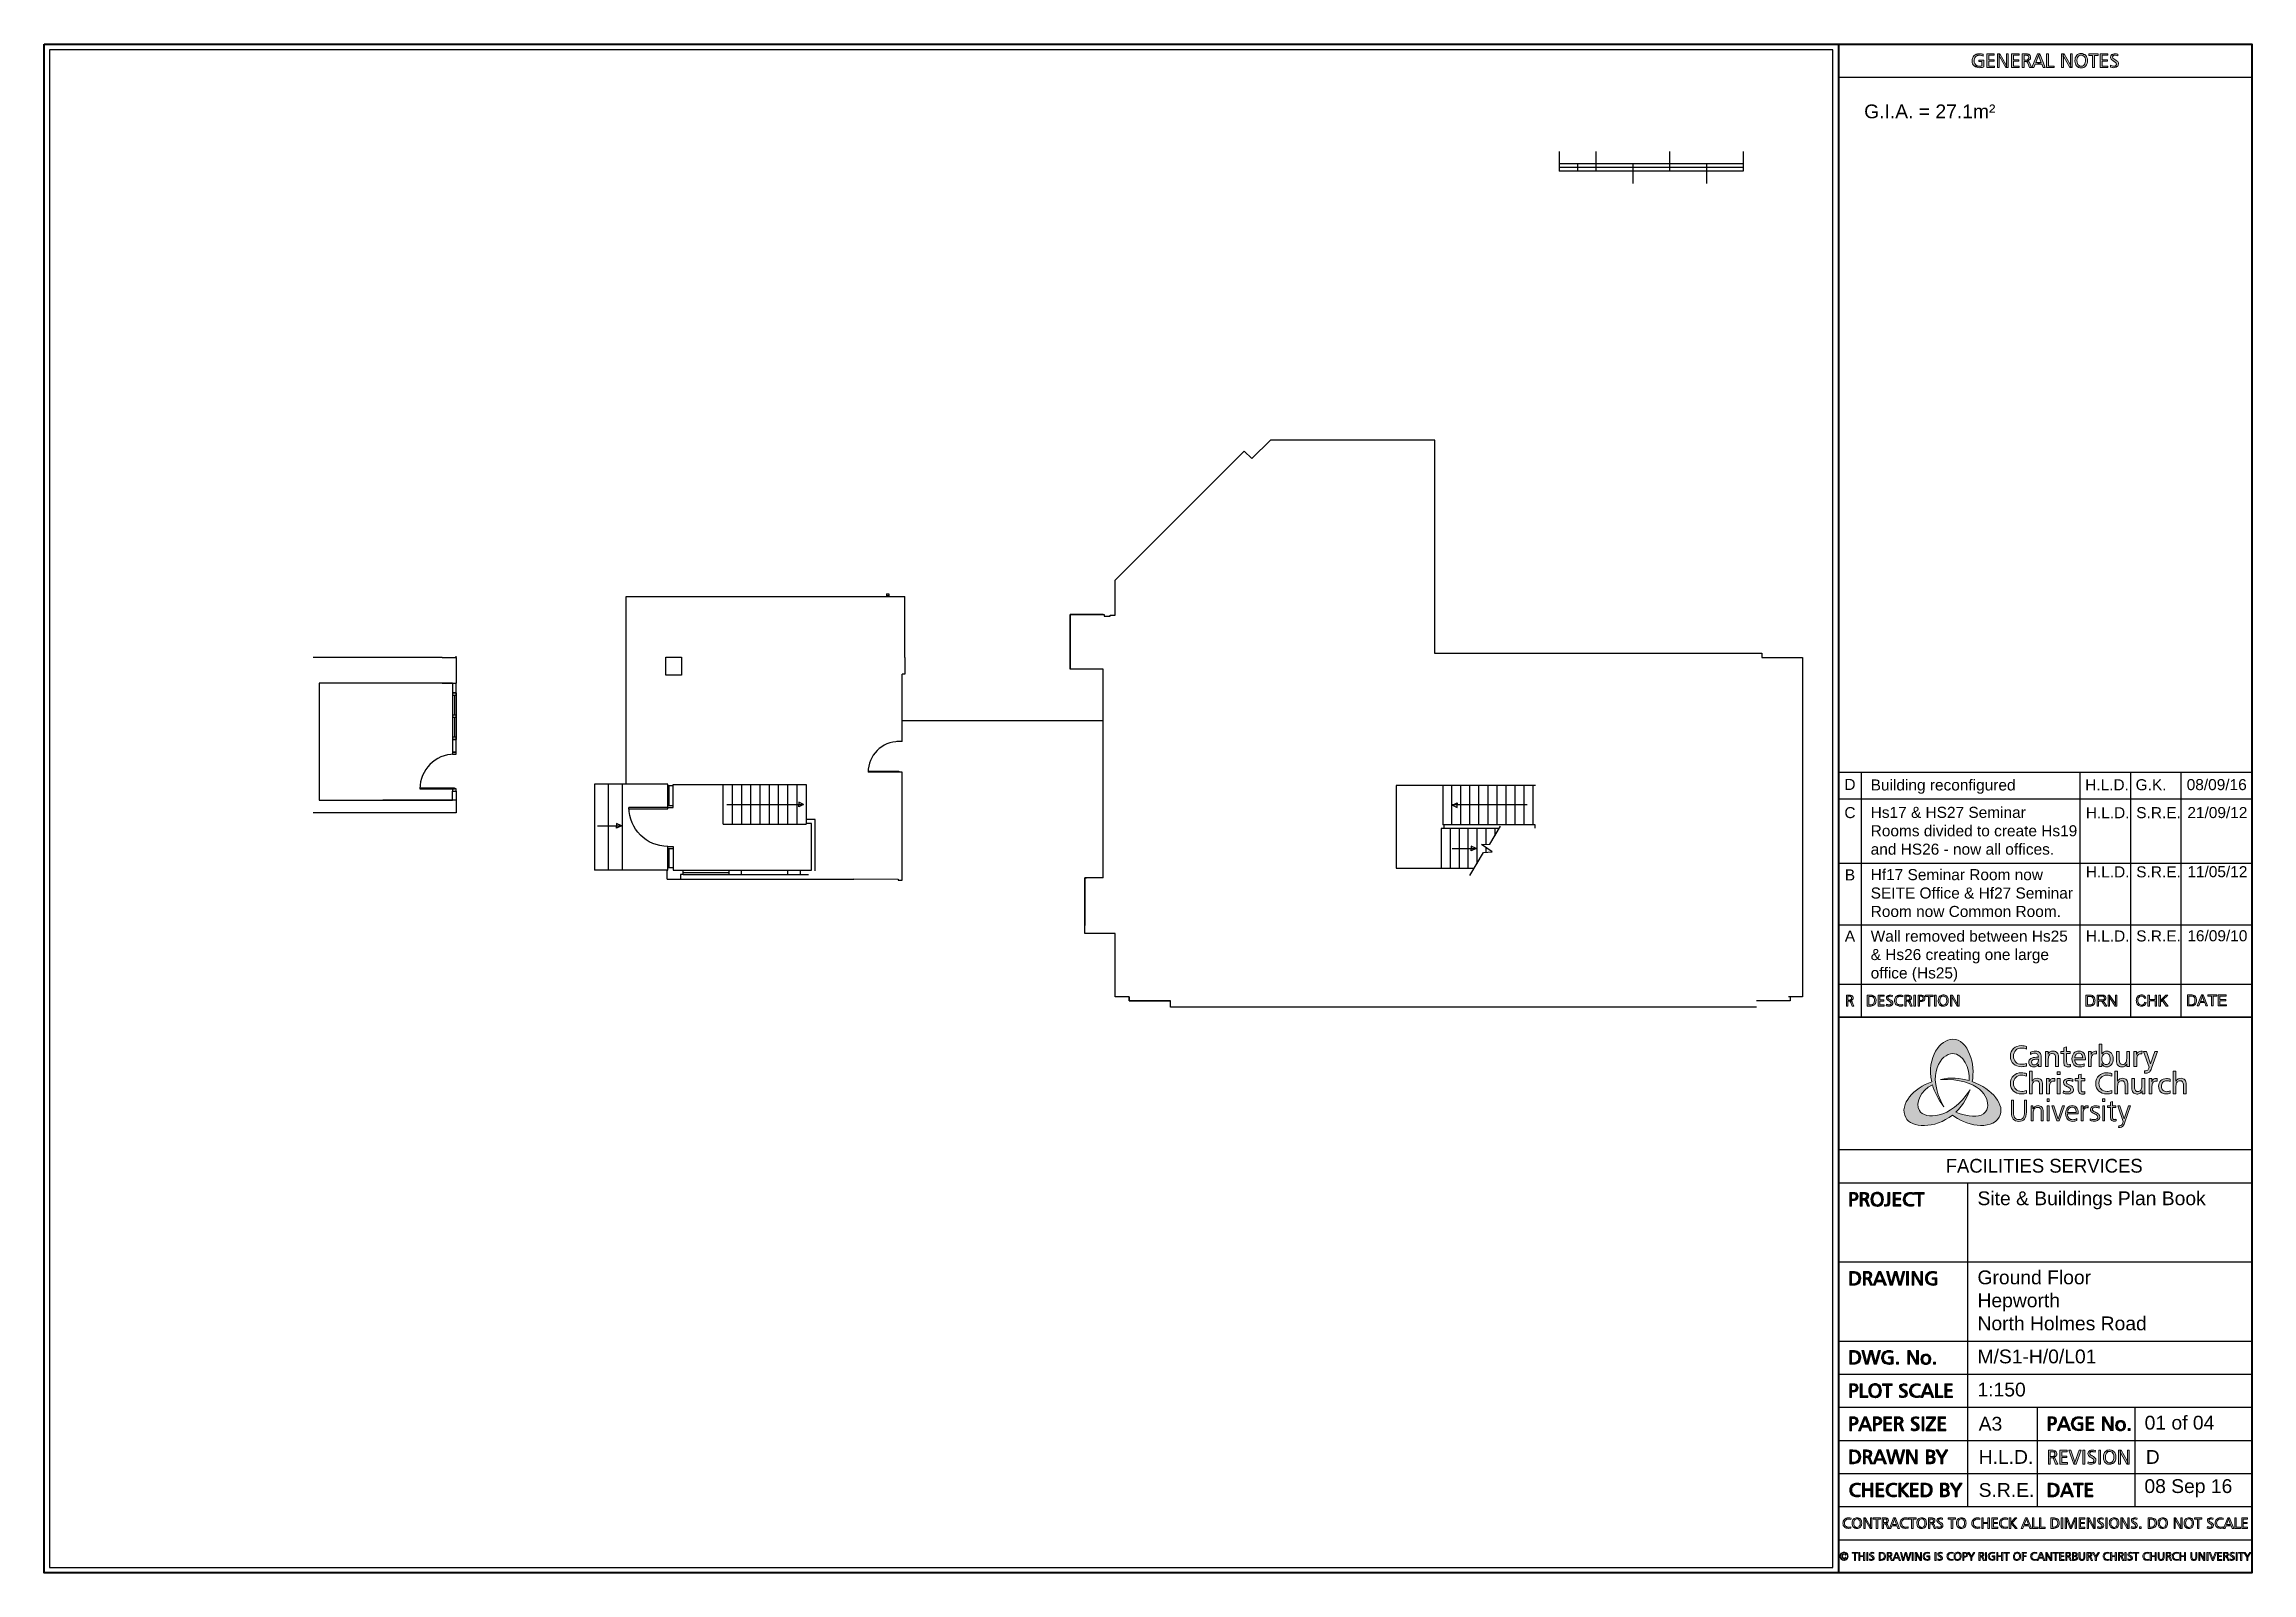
# Paper-space layout 'L01' of a CAD drawing. Header units: millimetres. Extents: x 5 to 405, y 5 to 282.
# The model-space entities are those that its viewports show. They can reach past a viewport. Long polylines and large blocks are cut down to what shows.
import ezdxf

# ---------------------------------------------------------------- set-up
doc = ezdxf.new("R2010")
doc.units = ezdxf.units.MM
doc.linetypes.add('ASVLTYPE', pattern=[0.75, 0.5, -0.25])
for name, color, linetype in [('A002_TEXT_50', 7, 'Continuous'), ('BORDER', 7, 'Continuous'), ('COLUMNS', 7, 'Continuous'), ('DOORS', 2, 'Continuous'), ('DRAINAGE', 55, 'Continuous'), ('EXTERNAL WALLS', 1, 'Continuous'), ('GIA Text', 7, 'Continuous'), ('INTERNAL WALLS', 3, 'Continuous'), ('PATH', 40, 'Continuous'), ('RAMP', 161, 'Continuous'), ('REVISION INFO', 7, 'Continuous'), ('ROOM NAME', 4, 'Continuous'), ('ROOM NUMBER', 7, 'Continuous'), ('SCALE', 7, 'Continuous'), ('STAIRS', 2, 'Continuous'), ('TEXT AREA', 6, 'Continuous'), ('WINDOWS', 4, 'Continuous')]:
    doc.layers.add(name, color=color, linetype=linetype)
doc.layers.add('VIEWPORT', color=4, linetype='Continuous', plot=False)
doc.styles.add('CCCU STANDARD', font='arial.ttf')
doc.styles.add('HMY_TEXT_50', font='arial.ttf', dxfattribs={"height": 150})

psp = doc.layouts.new('L01')

# ---------------------------------------------------------------- texts
at = {"layer": 'BORDER', "char_height": 2.5, "style": 'CCCU STANDARD'}
for s, insert, width, attachment_point in [('Site & Buildings Plan Book', (355.43, 74.29), 48.3904, 1), ('Ground Floor\\PHepworth\\PNorth Holmes Road', (355.43, 59.96), 48.3904, 1), ('M/S1-H/0/L01', (355.43, 44.37), 49.1079, 4), ('1:150', (355.43, 38.37), 48.9029, 4), ('A3', (355.64, 32.18), 10.1687, 4), ('01 of 04', (385.71, 32.37), 15.2617, 4), ('H.L.D.', (355.64, 26.18), 10.027, 4), ('S.R.E.', (355.64, 20.18), 15.396, 4), ('08 Sep 16', (385.67, 20.52), 18.6471, 4)]:
    psp.add_mtext(s, dxfattribs=dict(at, insert=insert, width=width, attachment_point=attachment_point))
at = {"layer": 'GIA Text', "insert": (334.9, 271.18), "char_height": 2.5, "width": 28.7891, "attachment_point": 1, "style": 'CCCU STANDARD'}
psp.add_mtext('G.I.A. = 27.1m²', dxfattribs=at)
at = {"layer": 'REVISION INFO', "style": 'CCCU STANDARD'}
for s, insert, char_height, width, attachment_point in [('D', (332.33, 148.01), 2, 4.2063, 5), ('Building reconfigured', (336.08, 147.61), 2, 37.4124, 4), ('H.L.D.', (374.94, 147.94), 2, 7.4013, 4), ('G.K.', (384.08, 147.94), 2, 7.7088, 4), ('\\A1;08/09/16', (393.33, 147.96), 2, 10.6855, 4), ('Hs17 & HS27 Seminar Rooms divided to create Hs19 and HS26 - now all offices.', (336.08, 139.6), 2, 37.4124, 4), ('\\A1;21/09/12', (393.45, 142.9), 2, 10.6855, 4), ('C', (332.33, 142.89), 2, 4.2063, 5), ('H.L.D.', (375.05, 142.88), 2, 7.4013, 4), ('S.R.E.', (384.19, 142.88), 2, 7.7088, 4), ('B', (332.33, 131.62), 2, 4.2063, 5), ('Hf17 Seminar Room now SEITE Office & Hf27 Seminar Room now Common Room.', (336.08, 128.32), 2, 37.4124, 4), ('H.L.D.', (375.05, 132.16), 2, 7.4013, 4), ('S.R.E.', (384.19, 132.16), 2, 7.7088, 4), ('\\A1;11/05/12', (393.45, 132.19), 2, 10.6855, 4), ('A', (332.33, 120.54), 2, 4.2063, 5), ('Wall removed between Hs25 & Hs26 creating one large office (Hs25)', (336.08, 116.89), 2, 37.4124, 4), ('H.L.D.', (375.05, 120.55), 2, 7.4013, 4), ('S.R.E.', (384.19, 120.55), 2, 7.7088, 4), ('\\A1;16/09/10', (393.45, 120.58), 2, 10.6855, 4), ('D', (385.92, 26.18), 2.5, 15.1518, 4)]:
    psp.add_mtext(s, dxfattribs=dict(at, insert=insert, char_height=char_height, width=width, attachment_point=attachment_point))

msp = doc.modelspace()

# ---------------------------------------------------------------- texts
at = {"layer": 'A002_TEXT_50', "insert": (35909, 4948), "char_height": 150, "width": 1349.45, "attachment_point": 1, "style": 'HMY_TEXT_50'}
msp.add_mtext('Laud breakout area', dxfattribs=at)
at = {"layer": 'ROOM NAME', "char_height": 250, "attachment_point": 5, "style": 'CCCU STANDARD'}
for s, insert, width in [('\\P\\P\\P\\PStorage', (2097, 8507), 3629.63), ('\\P\\P\\PStairwell', (11798, 5305), 3755), ('\\P\\PStairwell', (30316, 5226), 3885.71)]:
    msp.add_mtext(s, dxfattribs=dict(at, insert=insert, width=width))
at = {"layer": 'ROOM NUMBER', "char_height": 250, "attachment_point": 5, "style": 'CCCU STANDARD'}
for s, insert, width in [('Hg02', (2042, 8081), 3629.63), ('Hg90', (11835, 5063), 3755), ('Hg94', (30316, 5231), 3886.65)]:
    msp.add_mtext(s, dxfattribs=dict(at, insert=insert, width=width))
at = {"layer": 'SCALE', "char_height": 250, "attachment_point": 1, "style": 'CCCU STANDARD'}
for s, insert, width in [('0', (33913, 23897), 562), ('1M', (34706, 23897), 562), ('3M', (36706, 23897), 562), ('5M', (38706, 23897), 562), ('SCALE', (33994, 22674), 4479.62), ('2M', (35808, 22681), 562), ('4M', (37808, 22681), 562)]:
    msp.add_mtext(s, dxfattribs=dict(at, insert=insert, width=width))
at = {"layer": 'TEXT AREA', "char_height": 250, "width": 2142.16, "attachment_point": 5, "style": 'CCCU STANDARD'}
for s, insert in [('11.61 sqm', (2059, 7219)), ('8.67 sqm', (11840, 4290)), ('6.82 sqm', (30566, 4322))]:
    msp.add_mtext(s, dxfattribs=dict(at, insert=insert))

# ---------------------------------------------------------------- blocks, each defined once
blk = doc.blocks.new('A3 REVISION BORDER')
at = {"layer": 'REVISION INFO', "lineweight": 0}
h = blk.add_hatch(color=256, dxfattribs=at)
h.paths.add_polyline_path([(332.22, 103.86), (331.68, 103.86), (331.68, 101.86), (331.96, 101.86), (331.96, 102.74), (332.12, 102.74), (332.62, 102.78), (332.48, 102.86), (332.51, 102.87), (332.67, 102.93), (331.96, 102.96), (331.96, 103.64), (332.17, 103.64), (332.74, 103.73), (332.72, 103.74), (332.59, 103.81), (332.42, 103.85)])
h.paths.add_polyline_path([(332.74, 103.73), (332.17, 103.64), (332.19, 103.64), (332.38, 103.62), (332.51, 103.56), (332.59, 103.48), (332.63, 103.31), (332.6, 103.18), (332.51, 103.05), (332.5, 103.05), (332.36, 102.98), (332.18, 102.96), (331.96, 102.96), (332.67, 102.93), (332.8, 103.03), (332.8, 103.03), (332.88, 103.17), (332.91, 103.35), (332.9, 103.46), (332.85, 103.61)])
h.paths.add_polyline_path([(332.62, 102.78), (332.12, 102.74), (332.19, 102.74), (332.35, 102.69), (332.38, 102.66), (332.48, 102.51), (332.74, 101.86), (333.04, 101.86), (332.74, 102.57), (332.7, 102.64)])
h.paths.add_polyline_path([(379.37, 103.86), (379.35, 103.44), (380.4, 101.86), (380.42, 102.3)])
h.paths.add_polyline_path([(379.37, 103.86), (379.1, 103.86), (379.1, 101.86), (379.35, 101.86), (379.35, 103.44)])
h.paths.add_polyline_path([(380.67, 103.86), (380.42, 103.86), (380.42, 102.3), (380.4, 101.86), (380.67, 101.86)])
h.paths.add_polyline_path([(377.97, 103.86), (377.09, 103.86), (377.09, 101.86), (377.35, 101.86), (377.35, 102.75), (377.66, 102.75), (378.12, 102.78), (378.27, 102.8), (378.43, 102.87), (378.55, 102.96), (377.35, 102.98), (377.35, 103.64), (377.98, 103.64), (378.52, 103.72), (378.38, 103.81), (378.34, 103.83), (378.18, 103.85)])
h.paths.add_polyline_path([(378.52, 103.72), (377.98, 103.64), (377.99, 103.64), (378.18, 103.62), (378.31, 103.55), (378.37, 103.48), (378.41, 103.32), (378.41, 103.3), (378.36, 103.14), (378.35, 103.12), (378.2, 103.02), (378.11, 103), (377.92, 102.98), (377.35, 102.98), (378.55, 102.96), (378.58, 103), (378.66, 103.15), (378.69, 103.32), (378.67, 103.46), (378.6, 103.62)])
h.paths.add_polyline_path([(378.12, 102.78), (377.66, 102.75), (377.81, 102.74), (377.93, 102.69), (377.94, 102.68), (378.06, 102.56), (378.14, 102.45), (378.25, 102.28), (378.52, 101.86), (378.85, 101.86), (378.5, 102.41), (378.4, 102.55), (378.28, 102.68), (378.27, 102.68)])
h.paths.add_polyline_path([(375.75, 103.86), (375.07, 103.86), (375.07, 101.86), (375.79, 101.86), (375.94, 101.87), (376.11, 101.9), (376.2, 101.93), (376.35, 102), (376.41, 102.05), (375.33, 102.1), (375.33, 103.63), (375.75, 103.63), (376.4, 103.69), (376.28, 103.78), (376.11, 103.84), (376.11, 103.84), (375.96, 103.86)])
h.paths.add_polyline_path([(376.4, 103.69), (375.75, 103.63), (375.95, 103.62), (376.09, 103.59), (376.23, 103.51), (376.35, 103.36), (376.4, 103.25), (376.43, 103.08), (376.45, 102.88), (376.45, 102.83), (376.43, 102.65), (376.39, 102.49), (376.34, 102.38), (376.25, 102.24), (376.22, 102.22), (376.07, 102.14), (375.95, 102.11), (375.76, 102.1), (375.33, 102.1), (376.41, 102.05), (376.53, 102.18), (376.6, 102.3), (376.67, 102.47), (376.68, 102.52), (376.71, 102.69), (376.72, 102.87), (376.71, 103.02), (376.69, 103.19), (376.64, 103.35), (376.61, 103.42), (376.52, 103.57)])
h.paths.add_polyline_path([(388.57, 103.86), (388.3, 103.86), (388.3, 101.86), (388.57, 101.86), (388.57, 102.56), (388.57, 102.87)])
h.paths.add_polyline_path([(389.92, 103.86), (389.56, 103.86), (388.57, 102.87), (388.57, 102.56), (388.9, 102.88), (389.08, 103.06)])
h.paths.add_polyline_path([(389.08, 103.06), (388.9, 102.88), (389.61, 101.86), (389.96, 101.86)])
h.paths.add_polyline_path([(386.57, 103.86), (386.31, 103.86), (386.31, 101.86), (386.57, 101.86), (386.57, 102.81), (387.61, 102.81), (386.57, 103.04)])
h.paths.add_polyline_path([(387.87, 103.86), (387.61, 103.86), (387.61, 103.04), (386.57, 103.04), (387.61, 102.81), (387.61, 101.86), (387.87, 101.86)])
h.paths.add_polyline_path([(385.15, 103.9), (384.99, 103.89), (384.82, 103.85), (384.66, 103.78), (384.54, 103.7), (385.14, 103.67), (385.15, 103.67), (385.33, 103.65), (385.48, 103.57), (385.5, 103.55), (385.6, 103.43), (385.68, 103.25), (385.94, 103.32), (385.93, 103.32), (385.87, 103.49), (385.77, 103.63), (385.65, 103.75), (385.64, 103.76), (385.49, 103.84), (385.33, 103.88)])
h.paths.add_polyline_path([(384.54, 103.7), (384.42, 103.57), (384.32, 103.43), (384.31, 103.39), (384.25, 103.24), (384.22, 103.06), (384.2, 102.88), (384.2, 102.85), (384.22, 102.68), (384.25, 102.51), (384.31, 102.34), (384.38, 102.2), (384.49, 102.07), (384.62, 101.96), (384.64, 101.95), (384.78, 101.89), (384.95, 101.85), (385.14, 101.83), (385.2, 101.83), (385.37, 101.86), (385.53, 101.91), (385.67, 102), (385.72, 102.05), (385.12, 102.06), (385.11, 102.06), (384.94, 102.08), (384.78, 102.15), (384.76, 102.17), (384.64, 102.28), (384.55, 102.44), (384.52, 102.53), (384.49, 102.69), (384.48, 102.88), (384.48, 102.92), (384.5, 103.1), (384.54, 103.27), (384.55, 103.29), (384.63, 103.44), (384.76, 103.56), (384.8, 103.59), (384.96, 103.65), (385.14, 103.67)])
h.paths.add_polyline_path([(385.71, 102.57), (385.68, 102.46), (385.6, 102.3), (385.5, 102.19), (385.45, 102.15), (385.3, 102.08), (385.12, 102.06), (385.72, 102.05), (385.83, 102.17), (385.91, 102.32), (385.97, 102.5)])
h.paths.add_polyline_path([(352.08, 103.85), (351.82, 103.85), (351.82, 102.38), (351.83, 102.23), (351.83, 102.21), (351.86, 102.03), (351.73, 101.85), (352.08, 101.85)])
h.paths.add_polyline_path([(350.89, 103.85), (350.76, 103.7), (350.76, 103.69), (350.81, 103.52), (350.85, 103.43), (351.73, 101.85), (351.86, 102.03), (351.8, 102.19), (351.76, 102.3)])
h.paths.add_polyline_path([(350.89, 103.85), (350.54, 103.85), (350.54, 101.85), (350.79, 101.85), (350.79, 103.32), (350.79, 103.45), (350.78, 103.51), (350.76, 103.7)])
h.paths.add_polyline_path([(349.23, 103.89), (349.16, 103.89), (348.99, 103.86), (348.83, 103.81), (348.69, 103.73), (349.23, 103.67), (349.25, 103.67), (349.41, 103.64), (349.56, 103.57), (349.68, 103.45), (349.74, 103.36), (349.8, 103.22), (349.84, 103.05), (349.85, 102.86), (349.85, 102.73), (349.82, 102.55), (349.76, 102.4), (349.68, 102.27), (349.67, 102.26), (349.55, 102.14), (349.4, 102.07), (349.23, 102.05), (348.62, 102.05), (348.74, 101.95), (348.89, 101.87), (349.05, 101.83), (349.23, 101.82), (349.31, 101.82), (349.48, 101.85), (349.64, 101.9), (349.78, 101.98), (349.9, 102.1), (349.97, 102.19), (350.05, 102.33), (350.1, 102.49), (350.13, 102.66), (350.14, 102.86), (350.13, 103.01), (350.11, 103.19), (350.06, 103.35), (349.99, 103.49), (349.9, 103.62), (349.85, 103.66), (349.72, 103.76), (349.58, 103.84), (349.41, 103.88)])
h.paths.add_polyline_path([(348.69, 103.73), (348.57, 103.62), (348.5, 103.52), (348.42, 103.38), (348.37, 103.22), (348.34, 103.05), (348.32, 102.86), (348.33, 102.7), (348.36, 102.52), (348.41, 102.36), (348.48, 102.22), (348.57, 102.1), (348.62, 102.05), (349.23, 102.05), (349.22, 102.05), (349.05, 102.08), (348.91, 102.15), (348.78, 102.27), (348.73, 102.35), (348.67, 102.5), (348.63, 102.67), (348.62, 102.86), (348.62, 102.99), (348.65, 103.16), (348.7, 103.32), (348.78, 103.45), (348.8, 103.46), (348.92, 103.58), (349.07, 103.65), (349.23, 103.67)])
h.paths.add_polyline_path([(347.65, 103.85), (347.93, 103.85), (347.93, 101.85), (347.65, 101.85)])
h.paths.add_polyline_path([(347.38, 103.85), (345.98, 103.85), (345.98, 103.62), (346.54, 103.62), (346.54, 101.85), (346.82, 101.85), (346.82, 103.62), (347.38, 103.62)])
h.paths.add_polyline_path([(345.17, 103.85), (344.67, 103.85), (344.67, 101.85), (344.95, 101.85), (344.95, 102.67), (345.16, 102.67), (345.23, 102.67), (345.41, 102.7), (345.57, 102.75), (345.7, 102.83), (344.95, 102.89), (344.95, 103.64), (345.17, 103.64), (345.71, 103.71), (345.67, 103.74), (345.54, 103.8), (345.37, 103.84)])
h.paths.add_polyline_path([(345.71, 103.71), (345.17, 103.64), (345.35, 103.61), (345.49, 103.54), (345.56, 103.44), (345.6, 103.27), (345.57, 103.12), (345.48, 102.99), (345.46, 102.98), (345.32, 102.91), (345.13, 102.89), (344.95, 102.89), (345.7, 102.83), (345.8, 102.94), (345.86, 103.09), (345.89, 103.26), (345.87, 103.44), (345.81, 103.59)])
h.paths.add_polyline_path([(343.9, 103.85), (344.18, 103.85), (344.18, 101.85), (343.9, 101.85)])
h.paths.add_polyline_path([(342.79, 103.85), (342.25, 103.85), (342.25, 101.85), (342.53, 101.85), (342.53, 102.74), (342.69, 102.74), (343.19, 102.77), (343.04, 102.86), (343.08, 102.86), (343.24, 102.93), (342.53, 102.96), (342.53, 103.64), (342.74, 103.64), (343.31, 103.73), (343.29, 103.74), (343.16, 103.8), (342.99, 103.84)])
h.paths.add_polyline_path([(343.31, 103.73), (342.74, 103.64), (342.76, 103.64), (342.95, 103.62), (343.08, 103.56), (343.15, 103.47), (343.19, 103.3), (343.17, 103.18), (343.08, 103.05), (343.07, 103.05), (342.93, 102.98), (342.74, 102.96), (342.53, 102.96), (343.24, 102.93), (343.37, 103.03), (343.45, 103.17), (343.48, 103.34), (343.47, 103.45), (343.41, 103.61)])
h.paths.add_polyline_path([(343.19, 102.77), (342.69, 102.74), (342.76, 102.74), (342.91, 102.69), (342.95, 102.66), (343.04, 102.51), (343.31, 101.85), (343.61, 101.85), (343.3, 102.57), (343.27, 102.64)])
h.paths.add_polyline_path([(341.46, 103.86), (341.27, 103.85), (341.1, 103.82), (340.95, 103.76), (340.81, 103.68), (341.47, 103.64), (341.52, 103.63), (341.69, 103.61), (341.75, 103.6), (341.92, 103.54), (341.93, 103.78), (341.88, 103.8), (341.71, 103.84), (341.63, 103.85)])
h.paths.add_polyline_path([(340.81, 103.68), (340.68, 103.59), (340.59, 103.48), (340.5, 103.35), (340.44, 103.2), (340.4, 103.03), (340.39, 102.84), (340.4, 102.7), (340.43, 102.53), (340.49, 102.38), (340.57, 102.24), (340.68, 102.12), (340.79, 102.02), (341.47, 102.08), (341.34, 102.09), (341.17, 102.13), (341.02, 102.19), (340.9, 102.29), (340.83, 102.37), (340.75, 102.51), (340.7, 102.67), (340.69, 102.86), (340.69, 102.98), (340.73, 103.15), (340.8, 103.3), (340.9, 103.43), (340.98, 103.5), (341.12, 103.58), (341.28, 103.62), (341.47, 103.64)])
h.paths.add_polyline_path([(341.91, 102.17), (341.87, 102.15), (341.7, 102.11), (341.64, 102.1), (341.47, 102.08), (340.79, 102.02), (340.93, 101.95), (341.09, 101.89), (341.26, 101.86), (341.45, 101.85), (341.53, 101.85), (341.7, 101.87), (341.76, 101.88), (341.92, 101.92)])
h.paths.add_polyline_path([(339.59, 103.87), (339.4, 103.85), (339.24, 103.81), (339.1, 103.74), (339.04, 103.67), (339.59, 103.65), (339.63, 103.65), (339.79, 103.62), (339.82, 103.62), (339.99, 103.56), (340.02, 103.8), (339.98, 103.81), (339.81, 103.85), (339.76, 103.86)])
h.paths.add_polyline_path([(339.04, 103.67), (338.95, 103.53), (338.93, 103.36), (338.94, 103.25), (339.02, 103.09), (339.12, 102.97), (339.27, 102.86), (339.38, 102.8), (339.53, 102.7), (339.68, 102.58), (339.77, 102.47), (339.79, 102.36), (339.79, 102.28), (339.69, 102.15), (339.59, 102.1), (339.41, 102.07), (339.91, 102), (340, 102.11), (340.07, 102.25), (340.09, 102.42), (340.07, 102.58), (339.98, 102.73), (339.89, 102.82), (339.75, 102.92), (339.57, 103.02), (339.56, 103.03), (339.38, 103.14), (339.27, 103.23), (339.26, 103.24), (339.21, 103.4), (339.21, 103.45), (339.31, 103.58), (339.41, 103.62), (339.59, 103.65)])
h.paths.add_polyline_path([(338.94, 102.2), (338.91, 101.93), (338.99, 101.9), (339.15, 101.86), (339.25, 101.85), (339.43, 101.84), (339.44, 101.84), (339.62, 101.86), (339.77, 101.92), (339.91, 102), (339.41, 102.07), (339.35, 102.07), (339.18, 102.1), (339.11, 102.13)])
h.paths.add_polyline_path([(338.52, 103.85), (337.44, 103.85), (337.44, 101.85), (338.55, 101.85), (338.55, 102.08), (337.72, 102.08), (337.72, 102.78), (338.48, 102.78), (338.48, 103), (337.72, 103), (337.72, 103.64), (338.52, 103.64)])
h.paths.add_polyline_path([(335.93, 103.85), (335.46, 103.85), (335.46, 101.85), (335.93, 101.85), (335.98, 101.85), (336.17, 101.87), (336.35, 101.9), (336.51, 101.96), (336.64, 102.03), (335.74, 102.09), (335.74, 103.63), (335.98, 103.63), (336.62, 103.71), (336.48, 103.77), (336.32, 103.82), (336.13, 103.85)])
h.paths.add_polyline_path([(336.62, 103.71), (335.98, 103.63), (336.12, 103.62), (336.3, 103.59), (336.44, 103.53), (336.56, 103.43), (336.63, 103.36), (336.7, 103.22), (336.75, 103.06), (336.77, 102.87), (336.76, 102.73), (336.72, 102.56), (336.65, 102.42), (336.56, 102.29), (336.47, 102.22), (336.32, 102.15), (336.16, 102.1), (335.97, 102.09), (335.74, 102.09), (336.64, 102.03), (336.77, 102.11), (336.86, 102.21), (336.95, 102.34), (337.01, 102.49), (337.04, 102.66), (337.06, 102.85), (337.05, 103.03), (337.02, 103.2), (336.96, 103.36), (336.88, 103.49), (336.78, 103.6), (336.74, 103.63)])
h.paths.add_polyline_path([(400.49, 103.89), (399.04, 103.89), (399.04, 101.89), (400.53, 101.89), (400.53, 102.12), (399.31, 102.12), (399.31, 102.81), (400.42, 102.81), (400.42, 103.04), (399.31, 103.04), (399.31, 103.65), (400.49, 103.65)])
h.paths.add_polyline_path([(398.77, 103.89), (397.18, 103.89), (397.18, 103.65), (397.84, 103.65), (397.84, 101.89), (398.11, 101.89), (398.11, 103.65), (398.77, 103.65)])
h.paths.add_polyline_path([(396.3, 103.89), (396.16, 103.68), (396.17, 103.61), (396.23, 103.45), (396.3, 103.26), (396.5, 102.71), (395.83, 102.71), (396.59, 102.49), (396.82, 101.89), (397.12, 101.89)])
h.paths.add_polyline_path([(396.3, 103.89), (396.02, 103.89), (395.25, 101.89), (395.53, 101.89), (395.75, 102.49), (396.59, 102.49), (395.83, 102.71), (396.05, 103.3), (396.06, 103.34), (396.12, 103.51), (396.16, 103.68)])
h.paths.add_polyline_path([(394.14, 103.89), (393.45, 103.89), (393.45, 101.89), (394.17, 101.89), (394.33, 101.9), (394.5, 101.92), (394.58, 101.95), (394.73, 102.02), (394.8, 102.07), (393.72, 102.12), (393.72, 103.65), (394.14, 103.65), (394.79, 103.72), (394.66, 103.8), (394.5, 103.86), (394.49, 103.86), (394.34, 103.88)])
h.paths.add_polyline_path([(394.79, 103.72), (394.14, 103.65), (394.34, 103.64), (394.48, 103.61), (394.61, 103.53), (394.73, 103.39), (394.78, 103.27), (394.82, 103.1), (394.83, 102.91), (394.83, 102.86), (394.82, 102.68), (394.78, 102.52), (394.73, 102.4), (394.63, 102.26), (394.61, 102.24), (394.46, 102.16), (394.34, 102.14), (394.14, 102.12), (393.72, 102.12), (394.8, 102.07), (394.91, 102.21), (394.99, 102.32), (395.05, 102.49), (395.07, 102.55), (395.1, 102.72), (395.1, 102.9), (395.1, 103.04), (395.07, 103.22), (395.03, 103.38), (395, 103.44), (394.91, 103.59)])
at = {"layer": 'REVISION INFO'}
for p, q in [((334.44, 99.85), (334.44, 105.85)), ((374.05, 99.86), (374.05, 105.86)), ((383.19, 99.86), (383.19, 105.86)), ((392.33, 99.85), (392.33, 105.85))]:
    blk.add_line(p, q, dxfattribs=at)
blk.add_lwpolyline([(330.23, 105.85), (405.13, 105.85)], dxfattribs=at)
at = {"layer": 'REVISION INFO', "color": 7, "lineweight": 0}
for points in [[(332.22, 103.86), (331.68, 103.86), (331.68, 101.86), (331.96, 101.86), (331.96, 102.74), (332.12, 102.74), (332.62, 102.78), (332.48, 102.86), (332.51, 102.87), (332.67, 102.93), (331.96, 102.96), (331.96, 103.64), (332.17, 103.64), (332.74, 103.73), (332.72, 103.74), (332.59, 103.81), (332.42, 103.85)], [(332.74, 103.73), (332.17, 103.64), (332.19, 103.64), (332.38, 103.62), (332.51, 103.56), (332.59, 103.48), (332.63, 103.31), (332.6, 103.18), (332.51, 103.05), (332.5, 103.05), (332.36, 102.98), (332.18, 102.96), (331.96, 102.96), (332.67, 102.93), (332.8, 103.03), (332.8, 103.03), (332.88, 103.17), (332.91, 103.35), (332.9, 103.46), (332.85, 103.61)], [(332.62, 102.78), (332.12, 102.74), (332.19, 102.74), (332.35, 102.69), (332.38, 102.66), (332.48, 102.51), (332.74, 101.86), (333.04, 101.86), (332.74, 102.57), (332.7, 102.64)], [(335.93, 103.85), (335.46, 103.85), (335.46, 101.85), (335.93, 101.85), (335.98, 101.85), (336.17, 101.87), (336.35, 101.9), (336.51, 101.96), (336.64, 102.03), (335.74, 102.09), (335.74, 103.63), (335.98, 103.63), (336.62, 103.71), (336.48, 103.77), (336.32, 103.82), (336.13, 103.85)], [(336.62, 103.71), (335.98, 103.63), (336.12, 103.62), (336.3, 103.59), (336.44, 103.53), (336.56, 103.43), (336.63, 103.36), (336.7, 103.22), (336.75, 103.06), (336.77, 102.87), (336.76, 102.73), (336.72, 102.56), (336.65, 102.42), (336.56, 102.29), (336.47, 102.22), (336.32, 102.15), (336.16, 102.1), (335.97, 102.09), (335.74, 102.09), (336.64, 102.03), (336.77, 102.11), (336.86, 102.21), (336.95, 102.34), (337.01, 102.49), (337.04, 102.66), (337.06, 102.85), (337.05, 103.03), (337.02, 103.2), (336.96, 103.36), (336.88, 103.49), (336.78, 103.6), (336.74, 103.63)], [(338.52, 103.85), (337.44, 103.85), (337.44, 101.85), (338.55, 101.85), (338.55, 102.08), (337.72, 102.08), (337.72, 102.78), (338.48, 102.78), (338.48, 103), (337.72, 103), (337.72, 103.64), (338.52, 103.64)], [(338.94, 102.2), (338.91, 101.93), (338.99, 101.9), (339.15, 101.86), (339.25, 101.85), (339.43, 101.84), (339.44, 101.84), (339.62, 101.86), (339.77, 101.92), (339.91, 102), (339.41, 102.07), (339.35, 102.07), (339.18, 102.1), (339.11, 102.13)], [(339.04, 103.67), (338.95, 103.53), (338.93, 103.36), (338.94, 103.25), (339.02, 103.09), (339.12, 102.97), (339.27, 102.86), (339.38, 102.8), (339.53, 102.7), (339.68, 102.58), (339.77, 102.47), (339.79, 102.36), (339.79, 102.28), (339.69, 102.15), (339.59, 102.1), (339.41, 102.07), (339.91, 102), (340, 102.11), (340.07, 102.25), (340.09, 102.42), (340.07, 102.58), (339.98, 102.73), (339.89, 102.82), (339.75, 102.92), (339.57, 103.02), (339.56, 103.03), (339.38, 103.14), (339.27, 103.23), (339.26, 103.24), (339.21, 103.4), (339.21, 103.45), (339.31, 103.58), (339.41, 103.62), (339.59, 103.65)], [(339.59, 103.87), (339.4, 103.85), (339.24, 103.81), (339.1, 103.74), (339.04, 103.67), (339.59, 103.65), (339.63, 103.65), (339.79, 103.62), (339.82, 103.62), (339.99, 103.56), (340.02, 103.8), (339.98, 103.81), (339.81, 103.85), (339.76, 103.86)], [(340.81, 103.68), (340.68, 103.59), (340.59, 103.48), (340.5, 103.35), (340.44, 103.2), (340.4, 103.03), (340.39, 102.84), (340.4, 102.7), (340.43, 102.53), (340.49, 102.38), (340.57, 102.24), (340.68, 102.12), (340.79, 102.02), (341.47, 102.08), (341.34, 102.09), (341.17, 102.13), (341.02, 102.19), (340.9, 102.29), (340.83, 102.37), (340.75, 102.51), (340.7, 102.67), (340.69, 102.86), (340.69, 102.98), (340.73, 103.15), (340.8, 103.3), (340.9, 103.43), (340.98, 103.5), (341.12, 103.58), (341.28, 103.62), (341.47, 103.64)], [(341.91, 102.17), (341.87, 102.15), (341.7, 102.11), (341.64, 102.1), (341.47, 102.08), (340.79, 102.02), (340.93, 101.95), (341.09, 101.89), (341.26, 101.86), (341.45, 101.85), (341.53, 101.85), (341.7, 101.87), (341.76, 101.88), (341.92, 101.92)], [(341.46, 103.86), (341.27, 103.85), (341.1, 103.82), (340.95, 103.76), (340.81, 103.68), (341.47, 103.64), (341.52, 103.63), (341.69, 103.61), (341.75, 103.6), (341.92, 103.54), (341.93, 103.78), (341.88, 103.8), (341.71, 103.84), (341.63, 103.85)], [(342.79, 103.85), (342.25, 103.85), (342.25, 101.85), (342.53, 101.85), (342.53, 102.74), (342.69, 102.74), (343.19, 102.77), (343.04, 102.86), (343.08, 102.86), (343.24, 102.93), (342.53, 102.96), (342.53, 103.64), (342.74, 103.64), (343.31, 103.73), (343.29, 103.74), (343.16, 103.8), (342.99, 103.84)], [(343.31, 103.73), (342.74, 103.64), (342.76, 103.64), (342.95, 103.62), (343.08, 103.56), (343.15, 103.47), (343.19, 103.3), (343.17, 103.18), (343.08, 103.05), (343.07, 103.05), (342.93, 102.98), (342.74, 102.96), (342.53, 102.96), (343.24, 102.93), (343.37, 103.03), (343.37, 103.03), (343.45, 103.17), (343.48, 103.34), (343.47, 103.45), (343.41, 103.61)], [(343.19, 102.77), (342.69, 102.74), (342.76, 102.74), (342.91, 102.69), (342.95, 102.66), (343.04, 102.51), (343.31, 101.85), (343.61, 101.85), (343.3, 102.57), (343.27, 102.64)], [(343.9, 103.85), (344.18, 103.85), (344.18, 101.85), (343.9, 101.85), (343.9, 103.85)], [(345.17, 103.85), (344.67, 103.85), (344.67, 101.85), (344.95, 101.85), (344.95, 102.67), (345.16, 102.67), (345.23, 102.67), (345.41, 102.7), (345.57, 102.75), (345.7, 102.83), (344.95, 102.89), (344.95, 103.64), (345.17, 103.64), (345.71, 103.71), (345.67, 103.74), (345.54, 103.8), (345.37, 103.84)], [(345.71, 103.71), (345.17, 103.64), (345.35, 103.61), (345.49, 103.54), (345.56, 103.44), (345.6, 103.27), (345.57, 103.12), (345.48, 102.99), (345.46, 102.98), (345.32, 102.91), (345.13, 102.89), (344.95, 102.89), (345.7, 102.83), (345.8, 102.94), (345.86, 103.09), (345.89, 103.26), (345.87, 103.44), (345.81, 103.59)], [(347.38, 103.85), (345.98, 103.85), (345.98, 103.62), (346.54, 103.62), (346.54, 101.85), (346.82, 101.85), (346.82, 103.62), (347.38, 103.62)], [(347.65, 103.85), (347.93, 103.85), (347.93, 101.85), (347.65, 101.85), (347.65, 103.85)], [(348.69, 103.73), (348.57, 103.62), (348.5, 103.52), (348.42, 103.38), (348.37, 103.22), (348.34, 103.05), (348.32, 102.86), (348.33, 102.7), (348.36, 102.52), (348.41, 102.36), (348.48, 102.22), (348.57, 102.1), (348.62, 102.05), (349.23, 102.05), (349.22, 102.05), (349.05, 102.08), (348.91, 102.15), (348.78, 102.27), (348.73, 102.35), (348.67, 102.5), (348.63, 102.67), (348.62, 102.86), (348.62, 102.99), (348.65, 103.16), (348.7, 103.32), (348.78, 103.45), (348.8, 103.46), (348.92, 103.58), (349.07, 103.65), (349.23, 103.67)], [(349.23, 103.89), (349.16, 103.89), (348.99, 103.86), (348.83, 103.81), (348.69, 103.73), (349.23, 103.67), (349.25, 103.67), (349.41, 103.64), (349.56, 103.57), (349.68, 103.45), (349.74, 103.36), (349.8, 103.22), (349.84, 103.05), (349.85, 102.86), (349.85, 102.73), (349.82, 102.55), (349.76, 102.4), (349.68, 102.27), (349.67, 102.26), (349.55, 102.14), (349.4, 102.07), (349.23, 102.05), (348.62, 102.05), (348.74, 101.95), (348.89, 101.87), (349.05, 101.83), (349.23, 101.82), (349.31, 101.82), (349.48, 101.85), (349.64, 101.9), (349.78, 101.98), (349.9, 102.1), (349.97, 102.19), (350.05, 102.33), (350.1, 102.49), (350.13, 102.66), (350.14, 102.86), (350.13, 103.01), (350.11, 103.19), (350.06, 103.35), (349.99, 103.49), (349.9, 103.62), (349.85, 103.66), (349.72, 103.76), (349.58, 103.84), (349.41, 103.88)], [(350.89, 103.85), (350.54, 103.85), (350.54, 101.85), (350.79, 101.85), (350.79, 103.32), (350.79, 103.45), (350.78, 103.51), (350.76, 103.7)], [(350.89, 103.85), (350.76, 103.7), (350.76, 103.69), (350.81, 103.52), (350.85, 103.43), (351.73, 101.85), (351.86, 102.03), (351.8, 102.19), (351.76, 102.3)], [(352.08, 103.85), (351.82, 103.85), (351.82, 102.38), (351.83, 102.23), (351.83, 102.21), (351.86, 102.03), (351.73, 101.85), (352.08, 101.85)], [(375.75, 103.86), (375.07, 103.86), (375.07, 101.86), (375.79, 101.86), (375.94, 101.87), (376.11, 101.9), (376.2, 101.93), (376.35, 102), (376.41, 102.05), (375.33, 102.1), (375.33, 103.63), (375.75, 103.63), (376.4, 103.69), (376.28, 103.78), (376.11, 103.84), (376.11, 103.84), (375.96, 103.86)], [(376.4, 103.69), (375.75, 103.63), (375.95, 103.62), (376.09, 103.59), (376.23, 103.51), (376.35, 103.36), (376.4, 103.25), (376.43, 103.08), (376.45, 102.88), (376.45, 102.83), (376.43, 102.65), (376.39, 102.49), (376.34, 102.38), (376.25, 102.24), (376.22, 102.22), (376.07, 102.14), (375.95, 102.11), (375.76, 102.1), (375.33, 102.1), (376.41, 102.05), (376.53, 102.18), (376.6, 102.3), (376.67, 102.47), (376.68, 102.52), (376.71, 102.69), (376.72, 102.87), (376.71, 103.02), (376.69, 103.19), (376.64, 103.35), (376.61, 103.42), (376.52, 103.57)], [(377.97, 103.86), (377.09, 103.86), (377.09, 101.86), (377.35, 101.86), (377.35, 102.75), (377.66, 102.75), (378.12, 102.78), (378.27, 102.8), (378.43, 102.87), (378.55, 102.96), (377.35, 102.98), (377.35, 103.64), (377.98, 103.64), (378.52, 103.72), (378.38, 103.81), (378.34, 103.83), (378.18, 103.85)], [(378.52, 103.72), (377.98, 103.64), (377.99, 103.64), (378.18, 103.62), (378.31, 103.55), (378.37, 103.48), (378.41, 103.32), (378.41, 103.3), (378.36, 103.14), (378.35, 103.12), (378.2, 103.02), (378.11, 103), (377.92, 102.98), (377.35, 102.98), (378.55, 102.96), (378.58, 103), (378.66, 103.15), (378.69, 103.32), (378.67, 103.46), (378.6, 103.62)], [(378.12, 102.78), (377.66, 102.75), (377.81, 102.74), (377.93, 102.69), (377.94, 102.68), (378.06, 102.56), (378.14, 102.45), (378.25, 102.28), (378.52, 101.86), (378.85, 101.86), (378.5, 102.41), (378.4, 102.55), (378.28, 102.68), (378.27, 102.68)], [(379.37, 103.86), (379.1, 103.86), (379.1, 101.86), (379.35, 101.86), (379.35, 103.44)], [(379.37, 103.86), (379.35, 103.44), (380.4, 101.86), (380.42, 102.3)], [(380.67, 103.86), (380.42, 103.86), (380.42, 102.3), (380.4, 101.86), (380.67, 101.86)], [(384.54, 103.7), (384.42, 103.57), (384.32, 103.43), (384.31, 103.39), (384.25, 103.24), (384.22, 103.06), (384.2, 102.88), (384.2, 102.85), (384.22, 102.68), (384.25, 102.51), (384.31, 102.34), (384.38, 102.2), (384.49, 102.07), (384.62, 101.96), (384.64, 101.95), (384.78, 101.89), (384.95, 101.85), (385.14, 101.83), (385.2, 101.83), (385.37, 101.86), (385.53, 101.91), (385.67, 102), (385.72, 102.05), (385.12, 102.06), (385.11, 102.06), (384.94, 102.08), (384.78, 102.15), (384.76, 102.17), (384.64, 102.28), (384.55, 102.44), (384.52, 102.53), (384.49, 102.69), (384.48, 102.88), (384.48, 102.92), (384.5, 103.1), (384.54, 103.27), (384.55, 103.29), (384.63, 103.44), (384.76, 103.56), (384.8, 103.59), (384.96, 103.65), (385.14, 103.67)], [(385.15, 103.9), (384.99, 103.89), (384.82, 103.85), (384.66, 103.78), (384.54, 103.7), (385.14, 103.67), (385.15, 103.67), (385.33, 103.65), (385.48, 103.57), (385.5, 103.55), (385.6, 103.43), (385.68, 103.25), (385.94, 103.32), (385.93, 103.32), (385.87, 103.49), (385.77, 103.63), (385.65, 103.75), (385.64, 103.76), (385.49, 103.84), (385.33, 103.88)], [(385.71, 102.57), (385.68, 102.46), (385.6, 102.3), (385.5, 102.19), (385.45, 102.15), (385.3, 102.08), (385.12, 102.06), (385.72, 102.05), (385.83, 102.17), (385.91, 102.32), (385.97, 102.5)], [(386.57, 103.86), (386.31, 103.86), (386.31, 101.86), (386.57, 101.86), (386.57, 102.81), (387.61, 102.81), (386.57, 103.04)], [(387.87, 103.86), (387.61, 103.86), (387.61, 103.04), (386.57, 103.04), (387.61, 102.81), (387.61, 101.86), (387.87, 101.86)], [(388.57, 103.86), (388.3, 103.86), (388.3, 101.86), (388.57, 101.86), (388.57, 102.56), (388.57, 102.87)], [(389.92, 103.86), (389.56, 103.86), (388.57, 102.87), (388.57, 102.56), (388.9, 102.88), (389.08, 103.06)], [(389.08, 103.06), (388.9, 102.88), (389.61, 101.86), (389.96, 101.86)], [(394.14, 103.89), (393.45, 103.89), (393.45, 101.89), (394.17, 101.89), (394.33, 101.9), (394.5, 101.92), (394.58, 101.95), (394.73, 102.02), (394.8, 102.07), (393.72, 102.12), (393.72, 103.65), (394.14, 103.65), (394.79, 103.72), (394.66, 103.8), (394.5, 103.86), (394.49, 103.86), (394.34, 103.88)], [(394.79, 103.72), (394.14, 103.65), (394.34, 103.64), (394.48, 103.61), (394.61, 103.53), (394.73, 103.39), (394.78, 103.27), (394.82, 103.1), (394.83, 102.91), (394.83, 102.86), (394.82, 102.68), (394.78, 102.52), (394.73, 102.4), (394.63, 102.26), (394.61, 102.24), (394.46, 102.16), (394.34, 102.14), (394.14, 102.12), (393.72, 102.12), (394.8, 102.07), (394.91, 102.21), (394.99, 102.32), (395.05, 102.49), (395.07, 102.55), (395.1, 102.72), (395.1, 102.9), (395.1, 103.04), (395.07, 103.22), (395.03, 103.38), (395, 103.44), (394.91, 103.59)], [(396.3, 103.89), (396.02, 103.89), (395.25, 101.89), (395.53, 101.89), (395.75, 102.49), (396.59, 102.49), (395.83, 102.71), (396.05, 103.3), (396.06, 103.34), (396.12, 103.51), (396.16, 103.68)], [(396.3, 103.89), (396.16, 103.68), (396.17, 103.61), (396.23, 103.45), (396.3, 103.26), (396.5, 102.71), (395.83, 102.71), (396.59, 102.49), (396.82, 101.89), (397.12, 101.89)], [(398.77, 103.89), (397.18, 103.89), (397.18, 103.65), (397.84, 103.65), (397.84, 101.89), (398.11, 101.89), (398.11, 103.65), (398.77, 103.65)], [(400.49, 103.89), (399.04, 103.89), (399.04, 101.89), (400.53, 101.89), (400.53, 102.12), (399.31, 102.12), (399.31, 102.81), (400.42, 102.81), (400.42, 103.04), (399.31, 103.04), (399.31, 103.65), (400.49, 103.65)]]:
    blk.add_lwpolyline(points, close=True, dxfattribs=at)
blk = doc.blocks.new('CCCU A3 COLOR LAYOUT')
at = {"layer": 'BORDER'}
h = blk.add_hatch(color=256, dxfattribs=at)
h.paths.add_polyline_path([(380.34, 280.38), (380.17, 280.37), (379.93, 280.32), (379.74, 280.21), (379.69, 280.17), (380.35, 280.11), (380.37, 280.11), (380.61, 280.07), (380.61, 280.07), (380.84, 279.99), (380.88, 280.3), (380.86, 280.31), (380.63, 280.36), (380.59, 280.36)])
h.paths.add_polyline_path([(379.69, 280.17), (379.56, 279.98), (379.52, 279.75), (379.53, 279.63), (379.63, 279.4), (379.75, 279.27), (379.95, 279.12), (380.08, 279.04), (380.19, 278.98), (380.42, 278.81), (380.56, 278.65), (380.61, 278.49), (380.6, 278.42), (380.47, 278.23), (380.37, 278.17), (380.12, 278.13), (380.75, 278.05), (380.83, 278.13), (380.94, 278.33), (380.98, 278.57), (380.95, 278.75), (380.84, 278.95), (380.76, 279.03), (380.58, 279.17), (380.32, 279.32), (380.11, 279.45), (379.95, 279.58), (379.87, 279.79), (379.87, 279.83), (380, 280.02), (380.1, 280.07), (380.35, 280.11)])
h.paths.add_polyline_path([(379.54, 278.29), (379.5, 277.96), (379.57, 277.93), (379.81, 277.87), (379.9, 277.86), (380.14, 277.85), (380.33, 277.86), (380.56, 277.93), (380.75, 278.05), (380.12, 278.13), (380.08, 278.13), (379.84, 278.17), (379.77, 278.2)])
h.paths.add_polyline_path([(379.02, 280.36), (377.66, 280.36), (377.66, 277.86), (379.05, 277.86), (379.05, 278.15), (378.01, 278.15), (378.01, 279.02), (378.96, 279.02), (378.96, 279.3), (378.01, 279.3), (378.01, 280.09), (379.02, 280.09)])
h.paths.add_polyline_path([(377.32, 280.36), (375.57, 280.36), (375.57, 280.07), (376.27, 280.07), (376.27, 277.86), (376.62, 277.86), (376.62, 280.07), (377.32, 280.07)])
h.paths.add_polyline_path([(374.22, 280.41), (373.98, 280.39), (373.76, 280.33), (373.56, 280.22), (373.39, 280.06), (373.35, 280.02), (373.23, 279.84), (373.15, 279.62), (373.1, 279.38), (373.08, 279.11), (373.08, 279.04), (373.11, 278.78), (373.17, 278.54), (373.26, 278.34), (373.39, 278.16), (373.54, 278.02), (374.22, 278.11), (374.04, 278.12), (373.83, 278.22), (373.66, 278.38), (373.62, 278.42), (373.53, 278.62), (373.46, 278.85), (373.44, 279.12), (373.45, 279.19), (373.48, 279.44), (373.55, 279.67), (373.66, 279.86), (373.78, 279.99), (373.98, 280.09), (374.22, 280.13), (374.89, 280.21), (374.7, 280.32), (374.47, 280.39)])
h.paths.add_polyline_path([(374.89, 280.21), (374.22, 280.13), (374.4, 280.11), (374.6, 280.02), (374.78, 279.86), (374.81, 279.81), (374.91, 279.61), (374.97, 279.38), (374.99, 279.12), (374.99, 279.05), (374.96, 278.79), (374.89, 278.57), (374.78, 278.38), (374.65, 278.25), (374.45, 278.14), (374.22, 278.11), (373.54, 278.02), (373.74, 277.91), (373.96, 277.84), (374.22, 277.82), (374.45, 277.84), (374.68, 277.9), (374.88, 278.01), (375.05, 278.16), (375.08, 278.21), (375.2, 278.39), (375.28, 278.6), (375.33, 278.85), (375.35, 279.11), (375.35, 279.18), (375.33, 279.45), (375.26, 279.68), (375.17, 279.89), (375.05, 280.06)])
h.paths.add_polyline_path([(372.59, 280.36), (372.27, 280.36), (372.27, 278.52), (372.29, 278.33), (372.29, 278.32), (372.32, 278.08), (372.16, 277.86), (372.59, 277.86)])
h.paths.add_polyline_path([(371.11, 280.36), (370.94, 280.16), (371.01, 279.95), (371.06, 279.82), (372.16, 277.86), (372.32, 278.08), (372.25, 278.29), (372.2, 278.42)])
h.paths.add_polyline_path([(371.11, 280.36), (370.67, 280.36), (370.67, 277.86), (370.99, 277.86), (370.99, 279.7), (370.98, 279.85), (370.97, 279.9), (370.94, 280.16)])
h.paths.add_polyline_path([(368.31, 280.36), (367.96, 280.36), (367.96, 277.86), (369.31, 277.86), (369.31, 278.15), (368.31, 278.15)])
h.paths.add_polyline_path([(366.71, 280.36), (366.49, 280.06), (366.97, 278.78), (365.99, 278.78), (367.07, 278.5), (367.31, 277.86), (367.69, 277.86)])
h.paths.add_polyline_path([(366.71, 280.36), (366.28, 280.36), (365.29, 277.86), (365.64, 277.86), (365.88, 278.5), (367.07, 278.5), (365.99, 278.78), (366.49, 280.06)])
h.paths.add_polyline_path([(364.2, 280.36), (363.53, 280.36), (363.53, 277.86), (363.87, 277.86), (363.87, 278.97), (364.07, 278.97), (364.7, 279.01), (364.51, 279.11), (364.74, 279.19), (363.87, 279.24), (363.87, 280.09), (364.13, 280.09), (364.84, 280.2), (364.7, 280.28), (364.48, 280.34)])
h.paths.add_polyline_path([(364.84, 280.2), (364.13, 280.09), (364.37, 280.07), (364.56, 279.99), (364.64, 279.91), (364.7, 279.68), (364.68, 279.54), (364.55, 279.36), (364.4, 279.27), (364.14, 279.24), (363.87, 279.24), (364.74, 279.19), (364.92, 279.33), (365.01, 279.48), (365.06, 279.72), (365.06, 279.8), (364.99, 280.03)])
h.paths.add_polyline_path([(364.7, 279.01), (364.07, 278.97), (364.13, 278.97), (364.35, 278.9), (364.38, 278.88), (364.52, 278.68), (364.84, 277.86), (365.22, 277.86), (364.84, 278.76), (364.82, 278.81)])
h.paths.add_polyline_path([(362.95, 280.36), (361.6, 280.36), (361.6, 277.86), (362.98, 277.86), (362.98, 278.15), (361.95, 278.15), (361.95, 279.02), (362.9, 279.02), (362.9, 279.3), (361.95, 279.3), (361.95, 280.09), (362.95, 280.09)])
h.paths.add_polyline_path([(360.98, 280.36), (360.66, 280.36), (360.66, 278.52), (360.67, 278.33), (360.67, 278.32), (360.71, 278.08), (360.56, 277.86), (360.98, 277.86)])
h.paths.add_polyline_path([(359.5, 280.36), (359.33, 280.16), (359.4, 279.95), (359.45, 279.82), (360.56, 277.86), (360.71, 278.08), (360.64, 278.29), (360.59, 278.42)])
h.paths.add_polyline_path([(359.5, 280.36), (359.06, 280.36), (359.06, 277.86), (359.38, 277.86), (359.38, 279.7), (359.37, 279.85), (359.36, 279.9), (359.33, 280.16)])
h.paths.add_polyline_path([(358.48, 280.36), (357.13, 280.36), (357.13, 277.86), (358.52, 277.86), (358.52, 278.15), (357.48, 278.15), (357.48, 279.02), (358.43, 279.02), (358.43, 279.3), (357.48, 279.3), (357.48, 280.09), (358.48, 280.09)])
h.paths.add_polyline_path([(355.8, 280.37), (355.68, 280.37), (355.42, 280.34), (355.19, 280.27), (354.99, 280.17), (355.81, 280.1), (355.89, 280.1), (356.14, 280.06), (356.21, 280.05), (356.43, 279.96), (356.48, 280.25), (356.38, 280.28), (356.14, 280.34), (356.04, 280.36)])
h.paths.add_polyline_path([(354.99, 280.17), (354.82, 280.03), (354.77, 279.98), (354.63, 279.8), (354.53, 279.6), (354.47, 279.36), (354.45, 279.11), (354.45, 279.04), (354.49, 278.78), (354.55, 278.56), (354.67, 278.37), (354.81, 278.19), (354.89, 278.13), (355.82, 278.13), (355.73, 278.13), (355.48, 278.17), (355.27, 278.26), (355.09, 278.4), (355.05, 278.44), (354.92, 278.63), (354.84, 278.85), (354.82, 279.1), (354.82, 279.19), (354.86, 279.43), (354.95, 279.64), (355.09, 279.83), (355.15, 279.88), (355.34, 280), (355.56, 280.07), (355.81, 280.1)])
h.paths.add_polyline_path([(356.55, 279.23), (355.69, 279.23), (355.69, 278.96), (356.21, 278.96), (356.21, 278.2), (356.02, 278.15), (355.82, 278.13), (354.89, 278.13), (355.07, 278.01), (355.28, 277.92), (355.52, 277.87), (355.79, 277.85), (355.95, 277.86), (356.19, 277.88), (356.32, 277.91), (356.55, 277.98)])
at = {"layer": 'BORDER', "linetype": 'Continuous', "lineweight": 0, "true_color": 0x1f0069}
h = blk.add_hatch(color=186, dxfattribs=at)
edge = h.paths.add_edge_path()
edge.add_spline(control_points=[(350.92, 88.12), (352.99, 86.26), (357.89, 85.19), (359.37, 87.74), (359.37, 87.74), (360.59, 89.86), (358.09, 92.87), (354.47, 94.17), (354.47, 94.17), (355.08, 97.22), (353.81, 101.86), (350.9, 101.86), (348.75, 101.86), (346.14, 98.56), (347.13, 94.15), (347.13, 94.15), (343.94, 92.98), (341.15, 90.14), (342.43, 87.65), (342.43, 87.65), (343.39, 85.79), (347.66, 85.53), (350.92, 88.12)], knot_values=[4, 4, 4, 4, 10, 10, 10, 10.0001, 11, 11, 11, 11.0001, 12, 12, 12, 15, 15, 15, 15.0001, 19, 19, 19, 19.0001, 20, 20, 20, 20], degree=3, periodic=0)
edge = h.paths.add_edge_path(flags=16)
edge.add_spline(control_points=[(354.08, 92.69), (350.48, 87.22), (345.88, 87.27), (344.91, 88.95), (344.91, 88.95), (344.13, 90.3), (345.08, 92.48), (347.26, 93.61), (347.26, 93.61), (347.63, 92.35), (348.28, 91), (349.33, 89.62), (349.33, 89.62), (345.9, 95.59), (348.97, 99.24), (350.9, 99.24), (352.9, 99.24), (354.05, 96.65), (353.93, 94.35), (353.93, 94.35), (352.31, 94.83), (350.51, 94.97), (348.73, 94.56), (348.73, 94.56), (355.8, 94.75), (357.59, 91.4), (357.24, 89.48), (357.24, 89.48), (357.13, 88.9), (356.74, 88.35), (356.08, 88.12), (356.08, 88.12), (354.93, 87.72), (353.07, 87.98), (351.51, 88.63), (351.51, 88.63), (352.91, 89.95), (353.81, 91.82), (354.08, 92.69)], knot_values=[3, 3, 3, 3, 8, 8, 8, 8.0001, 14, 14, 14, 14.0001, 21, 21, 21, 21.0001, 22, 22, 22, 31, 31, 31, 31.0001, 41, 41, 41, 41.0001, 42, 42, 42, 42.0001, 44, 44, 44, 44.0001, 47, 47, 47, 47.0001, 48, 48, 48, 48], degree=3, periodic=0)
h = blk.add_hatch(color=186, dxfattribs=at)
edge = h.paths.add_edge_path()
edge.add_spline(control_points=[(364.31, 100.54), (364.31, 100.54), (364.29, 100.08), (364.29, 100.08), (364.15, 100.14), (364, 100.19), (363.86, 100.22), (363.72, 100.25), (363.58, 100.26), (363.44, 100.26), (362.98, 100.26), (362.62, 100.13), (362.35, 99.87), (362.08, 99.6), (361.95, 99.24), (361.95, 98.79), (361.95, 98.34), (362.08, 97.98), (362.35, 97.72), (362.62, 97.45), (362.98, 97.32), (363.44, 97.32), (363.59, 97.32), (363.73, 97.34), (363.87, 97.36), (364.01, 97.39), (364.15, 97.43), (364.28, 97.48), (364.28, 97.48), (364.3, 97), (364.3, 97), (364.17, 96.96), (364.02, 96.93), (363.88, 96.91), (363.73, 96.89), (363.57, 96.88), (363.4, 96.88), (362.78, 96.88), (362.29, 97.04), (361.93, 97.38), (361.57, 97.72), (361.39, 98.18), (361.39, 98.76), (361.39, 99.35), (361.58, 99.82), (361.94, 100.17), (362.31, 100.52), (362.8, 100.69), (363.42, 100.69), (363.58, 100.69), (363.74, 100.68), (363.89, 100.65), (364.04, 100.63), (364.18, 100.59), (364.31, 100.54)], knot_values=[0, 0, 0, 0, 1, 1, 1, 2, 2, 2, 3, 3, 3, 4, 4, 4, 5, 5, 5, 6, 6, 6, 7, 7, 7, 8, 8, 8, 9, 9, 9, 10, 10, 10, 11, 11, 11, 12, 12, 12, 13, 13, 13, 14, 14, 14, 15, 15, 15, 16, 16, 16, 17, 17, 17, 18, 18, 18, 18], degree=3, periodic=0)
edge = h.paths.add_edge_path()
edge.add_spline(control_points=[(366.98, 98.55), (366.98, 98.55), (366.98, 96.89), (366.98, 96.89), (366.98, 96.89), (366.5, 96.89), (366.5, 96.89), (366.5, 96.89), (366.5, 97.34), (366.5, 97.34), (366.4, 97.17), (366.27, 97.05), (366.11, 96.97), (365.96, 96.88), (365.78, 96.84), (365.57, 96.84), (365.31, 96.84), (365.11, 96.92), (364.95, 97.07), (364.79, 97.22), (364.71, 97.41), (364.71, 97.65), (364.71, 97.95), (364.83, 98.18), (365.07, 98.34), (365.31, 98.5), (365.66, 98.58), (366.11, 98.58), (366.11, 98.58), (366.46, 98.58), (366.46, 98.58), (366.46, 98.58), (366.46, 98.63), (366.46, 98.63), (366.46, 98.85), (366.41, 99.02), (366.29, 99.14), (366.17, 99.26), (366, 99.32), (365.79, 99.32), (365.68, 99.32), (365.55, 99.3), (365.43, 99.26), (365.3, 99.22), (365.17, 99.16), (365.04, 99.09), (365.04, 99.09), (365.03, 99.5), (365.03, 99.5), (365.17, 99.57), (365.31, 99.62), (365.46, 99.65), (365.62, 99.68), (365.78, 99.7), (365.95, 99.7), (366.29, 99.7), (366.55, 99.6), (366.72, 99.41), (366.89, 99.22), (366.98, 98.94), (366.98, 98.55)], knot_values=[0, 0, 0, 0, 1, 1, 1, 2, 2, 2, 3, 3, 3, 4, 4, 4, 5, 5, 5, 6, 6, 6, 7, 7, 7, 8, 8, 8, 9, 9, 9, 10, 10, 10, 11, 11, 11, 12, 12, 12, 13, 13, 13, 14, 14, 14, 15, 15, 15, 16, 16, 16, 17, 17, 17, 18, 18, 18, 19, 19, 19, 20, 20, 20, 20], degree=3, periodic=0)
edge = h.paths.add_edge_path(flags=16)
edge.add_spline(control_points=[(366.15, 98.24), (365.85, 98.24), (365.62, 98.19), (365.46, 98.09), (365.3, 98), (365.22, 97.86), (365.22, 97.68), (365.22, 97.54), (365.26, 97.43), (365.35, 97.34), (365.44, 97.25), (365.56, 97.21), (365.71, 97.21), (365.94, 97.21), (366.12, 97.28), (366.26, 97.43), (366.4, 97.58), (366.46, 97.78), (366.46, 98.04), (366.46, 98.04), (366.46, 98.24), (366.46, 98.24), (366.46, 98.24), (366.15, 98.24), (366.15, 98.24)], knot_values=[0, 0, 0, 0, 1, 1, 1, 2, 2, 2, 3, 3, 3, 4, 4, 4, 5, 5, 5, 6, 6, 6, 7, 7, 7, 8, 8, 8, 8], degree=3, periodic=0)
edge = h.paths.add_edge_path()
edge.add_spline(control_points=[(370.11, 98.55), (370.11, 98.55), (370.11, 96.89), (370.11, 96.89), (370.11, 96.89), (369.59, 96.89), (369.59, 96.89), (369.59, 96.89), (369.59, 98.43), (369.59, 98.43), (369.59, 98.71), (369.55, 98.92), (369.45, 99.06), (369.35, 99.19), (369.19, 99.26), (368.98, 99.26), (368.76, 99.26), (368.58, 99.18), (368.45, 99), (368.32, 98.83), (368.25, 98.59), (368.25, 98.29), (368.25, 98.29), (368.25, 96.89), (368.25, 96.89), (368.25, 96.89), (367.74, 96.89), (367.74, 96.89), (367.74, 96.89), (367.74, 99.64), (367.74, 99.64), (367.74, 99.64), (368.21, 99.64), (368.21, 99.64), (368.21, 99.64), (368.21, 99.13), (368.21, 99.13), (368.31, 99.32), (368.44, 99.46), (368.6, 99.56), (368.76, 99.65), (368.95, 99.7), (369.16, 99.7), (369.47, 99.7), (369.71, 99.6), (369.87, 99.41), (370.03, 99.21), (370.11, 98.92), (370.11, 98.55)], knot_values=[0, 0, 0, 0, 1, 1, 1, 2, 2, 2, 3, 3, 3, 4, 4, 4, 5, 5, 5, 6, 6, 6, 7, 7, 7, 8, 8, 8, 9, 9, 9, 10, 10, 10, 11, 11, 11, 12, 12, 12, 13, 13, 13, 14, 14, 14, 15, 15, 15, 16, 16, 16, 16], degree=3, periodic=0)
edge = h.paths.add_edge_path()
edge.add_spline(control_points=[(371.57, 100.48), (371.57, 100.48), (371.57, 99.64), (371.57, 99.64), (371.57, 99.64), (372.23, 99.64), (372.23, 99.64), (372.23, 99.64), (372.23, 99.25), (372.23, 99.25), (372.23, 99.25), (371.57, 99.25), (371.57, 99.25), (371.57, 99.25), (371.57, 97.82), (371.57, 97.82), (371.57, 97.61), (371.6, 97.45), (371.67, 97.36), (371.73, 97.27), (371.83, 97.23), (371.98, 97.23), (372.01, 97.23), (372.05, 97.23), (372.1, 97.24), (372.15, 97.25), (372.2, 97.27), (372.26, 97.29), (372.26, 97.29), (372.26, 96.89), (372.26, 96.89), (372.19, 96.87), (372.12, 96.86), (372.06, 96.85), (371.99, 96.84), (371.92, 96.83), (371.84, 96.83), (371.56, 96.83), (371.36, 96.9), (371.24, 97.05), (371.12, 97.19), (371.06, 97.43), (371.06, 97.77), (371.06, 97.77), (371.06, 99.25), (371.06, 99.25), (371.06, 99.25), (370.51, 99.25), (370.51, 99.25), (370.51, 99.25), (370.51, 99.64), (370.51, 99.64), (370.51, 99.64), (371.08, 99.64), (371.08, 99.64), (371.08, 99.64), (371.08, 100.31), (371.08, 100.31), (371.08, 100.31), (371.57, 100.48), (371.57, 100.48)], knot_values=[0, 0, 0, 0, 1, 1, 1, 2, 2, 2, 3, 3, 3, 4, 4, 4, 5, 5, 5, 6, 6, 6, 7, 7, 7, 8, 8, 8, 9, 9, 9, 10, 10, 10, 11, 11, 11, 12, 12, 12, 13, 13, 13, 14, 14, 14, 15, 15, 15, 16, 16, 16, 17, 17, 17, 18, 18, 18, 19, 19, 19, 20, 20, 20, 20], degree=3, periodic=0)
edge = h.paths.add_edge_path()
edge.add_spline(control_points=[(374.98, 98.35), (374.98, 98.35), (374.98, 98.14), (374.98, 98.14), (374.98, 98.14), (373.03, 98.14), (373.03, 98.14), (373.05, 97.85), (373.14, 97.62), (373.31, 97.46), (373.48, 97.3), (373.7, 97.22), (373.99, 97.22), (374.12, 97.22), (374.24, 97.23), (374.37, 97.27), (374.49, 97.3), (374.62, 97.35), (374.76, 97.42), (374.76, 97.42), (374.76, 96.98), (374.76, 96.98), (374.63, 96.93), (374.5, 96.89), (374.36, 96.86), (374.22, 96.83), (374.06, 96.82), (373.88, 96.82), (373.47, 96.82), (373.14, 96.95), (372.9, 97.22), (372.66, 97.48), (372.54, 97.84), (372.54, 98.29), (372.54, 98.71), (372.66, 99.05), (372.89, 99.31), (373.13, 99.57), (373.44, 99.7), (373.82, 99.7), (374.18, 99.7), (374.46, 99.58), (374.67, 99.34), (374.88, 99.1), (374.98, 98.77), (374.98, 98.35)], knot_values=[0, 0, 0, 0, 1, 1, 1, 2, 2, 2, 3, 3, 3, 4, 4, 4, 5, 5, 5, 6, 6, 6, 7, 7, 7, 8, 8, 8, 9, 9, 9, 10, 10, 10, 11, 11, 11, 12, 12, 12, 13, 13, 13, 14, 14, 14, 15, 15, 15, 15], degree=3, periodic=0)
edge = h.paths.add_edge_path(flags=16)
edge.add_spline(control_points=[(374.5, 98.48), (374.48, 98.76), (374.41, 98.96), (374.29, 99.11), (374.16, 99.25), (374, 99.33), (373.79, 99.33), (373.58, 99.33), (373.41, 99.25), (373.28, 99.1), (373.15, 98.95), (373.07, 98.75), (373.04, 98.48), (373.04, 98.48), (374.5, 98.48), (374.5, 98.48)], knot_values=[0, 0, 0, 0, 1, 1, 1, 2, 2, 2, 3, 3, 3, 4, 4, 4, 5, 5, 5, 5], degree=3, periodic=0)
edge = h.paths.add_edge_path()
edge.add_spline(control_points=[(377.01, 99.66), (377.01, 99.66), (377, 99.18), (377, 99.18), (376.96, 99.19), (376.92, 99.2), (376.89, 99.2), (376.85, 99.21), (376.82, 99.21), (376.78, 99.21), (376.55, 99.21), (376.37, 99.13), (376.24, 98.96), (376.12, 98.8), (376.05, 98.57), (376.05, 98.26), (376.05, 98.26), (376.05, 96.89), (376.05, 96.89), (376.05, 96.89), (375.54, 96.89), (375.54, 96.89), (375.54, 96.89), (375.54, 99.64), (375.54, 99.64), (375.54, 99.64), (376.01, 99.64), (376.01, 99.64), (376.01, 99.64), (376.01, 99.07), (376.01, 99.07), (376.08, 99.27), (376.19, 99.42), (376.32, 99.52), (376.46, 99.63), (376.62, 99.68), (376.8, 99.68), (376.83, 99.68), (376.86, 99.68), (376.9, 99.67), (376.93, 99.67), (376.97, 99.67), (377.01, 99.66)], knot_values=[0, 0, 0, 0, 1, 1, 1, 2, 2, 2, 3, 3, 3, 4, 4, 4, 5, 5, 5, 6, 6, 6, 7, 7, 7, 8, 8, 8, 9, 9, 9, 10, 10, 10, 11, 11, 11, 12, 12, 12, 13, 13, 13, 14, 14, 14, 14], degree=3, periodic=0)
edge = h.paths.add_edge_path()
edge.add_spline(control_points=[(377.46, 100.98), (377.46, 100.98), (377.97, 100.98), (377.97, 100.98), (377.97, 100.98), (377.97, 99.19), (377.97, 99.19), (378.08, 99.35), (378.2, 99.48), (378.35, 99.56), (378.5, 99.65), (378.68, 99.69), (378.88, 99.69), (379.22, 99.69), (379.49, 99.56), (379.7, 99.31), (379.91, 99.06), (380.01, 98.72), (380.01, 98.3), (380.01, 97.87), (379.91, 97.52), (379.7, 97.25), (379.49, 96.98), (379.22, 96.84), (378.88, 96.84), (378.68, 96.84), (378.49, 96.89), (378.33, 96.99), (378.17, 97.1), (378.04, 97.24), (377.93, 97.44), (377.93, 97.44), (377.93, 96.89), (377.93, 96.89), (377.93, 96.89), (377.46, 96.89), (377.46, 96.89), (377.46, 96.89), (377.46, 100.98), (377.46, 100.98)], knot_values=[0, 0, 0, 0, 1, 1, 1, 2, 2, 2, 3, 3, 3, 4, 4, 4, 5, 5, 5, 6, 6, 6, 7, 7, 7, 8, 8, 8, 9, 9, 9, 10, 10, 10, 11, 11, 11, 12, 12, 12, 13, 13, 13, 13], degree=3, periodic=0)
edge = h.paths.add_edge_path(flags=16)
edge.add_spline(control_points=[(378.76, 99.3), (378.52, 99.3), (378.33, 99.2), (378.19, 99.02), (378.04, 98.84), (377.97, 98.59), (377.97, 98.27), (377.97, 97.96), (378.04, 97.71), (378.19, 97.53), (378.33, 97.34), (378.51, 97.25), (378.74, 97.25), (378.97, 97.25), (379.15, 97.34), (379.28, 97.52), (379.41, 97.7), (379.48, 97.94), (379.48, 98.25), (379.48, 98.57), (379.41, 98.83), (379.28, 99.01), (379.15, 99.2), (378.98, 99.3), (378.76, 99.3)], knot_values=[0, 0, 0, 0, 1, 1, 1, 2, 2, 2, 3, 3, 3, 4, 4, 4, 5, 5, 5, 6, 6, 6, 7, 7, 7, 8, 8, 8, 8], degree=3, periodic=0)
edge = h.paths.add_edge_path()
edge.add_spline(control_points=[(380.61, 99.64), (380.61, 99.64), (381.12, 99.64), (381.12, 99.64), (381.12, 99.64), (381.12, 98.11), (381.12, 98.11), (381.12, 97.83), (381.17, 97.62), (381.27, 97.48), (381.37, 97.35), (381.52, 97.28), (381.73, 97.28), (381.96, 97.28), (382.14, 97.37), (382.27, 97.56), (382.39, 97.74), (382.46, 98.01), (382.46, 98.36), (382.46, 98.36), (382.46, 99.64), (382.46, 99.64), (382.46, 99.64), (382.97, 99.64), (382.97, 99.64), (382.97, 99.64), (382.97, 96.89), (382.97, 96.89), (382.97, 96.89), (382.5, 96.89), (382.5, 96.89), (382.5, 96.89), (382.5, 97.41), (382.5, 97.41), (382.4, 97.22), (382.27, 97.08), (382.11, 96.98), (381.96, 96.89), (381.77, 96.84), (381.55, 96.84), (381.24, 96.84), (381.01, 96.94), (380.85, 97.13), (380.69, 97.33), (380.61, 97.62), (380.61, 97.99), (380.61, 97.99), (380.61, 99.64), (380.61, 99.64)], knot_values=[0, 0, 0, 0, 1, 1, 1, 2, 2, 2, 3, 3, 3, 4, 4, 4, 5, 5, 5, 6, 6, 6, 7, 7, 7, 8, 8, 8, 9, 9, 9, 10, 10, 10, 11, 11, 11, 12, 12, 12, 13, 13, 13, 14, 14, 14, 15, 15, 15, 16, 16, 16, 16], degree=3, periodic=0)
edge = h.paths.add_edge_path()
edge.add_spline(control_points=[(385.24, 99.66), (385.24, 99.66), (385.22, 99.18), (385.22, 99.18), (385.18, 99.19), (385.14, 99.2), (385.11, 99.2), (385.08, 99.21), (385.04, 99.21), (385.01, 99.21), (384.78, 99.21), (384.6, 99.13), (384.47, 98.96), (384.34, 98.8), (384.28, 98.57), (384.28, 98.26), (384.28, 98.26), (384.28, 96.89), (384.28, 96.89), (384.28, 96.89), (383.77, 96.89), (383.77, 96.89), (383.77, 96.89), (383.77, 99.64), (383.77, 99.64), (383.77, 99.64), (384.23, 99.64), (384.23, 99.64), (384.23, 99.64), (384.23, 99.07), (384.23, 99.07), (384.31, 99.27), (384.41, 99.42), (384.55, 99.52), (384.69, 99.63), (384.85, 99.68), (385.03, 99.68), (385.06, 99.68), (385.09, 99.68), (385.12, 99.67), (385.16, 99.67), (385.2, 99.67), (385.24, 99.66)], knot_values=[0, 0, 0, 0, 1, 1, 1, 2, 2, 2, 3, 3, 3, 4, 4, 4, 5, 5, 5, 6, 6, 6, 7, 7, 7, 8, 8, 8, 9, 9, 9, 10, 10, 10, 11, 11, 11, 12, 12, 12, 13, 13, 13, 14, 14, 14, 14], degree=3, periodic=0)
edge = h.paths.add_edge_path()
edge.add_spline(control_points=[(385.51, 99.64), (385.51, 99.64), (386.05, 99.64), (386.05, 99.64), (386.05, 99.64), (386.8, 97.38), (386.8, 97.38), (386.8, 97.38), (387.54, 99.64), (387.54, 99.64), (387.54, 99.64), (388.05, 99.64), (388.05, 99.64), (388.05, 99.64), (386.96, 96.61), (386.96, 96.61), (386.84, 96.27), (386.71, 96.04), (386.56, 95.9), (386.41, 95.76), (386.22, 95.69), (385.99, 95.69), (385.94, 95.69), (385.88, 95.7), (385.83, 95.7), (385.77, 95.71), (385.71, 95.72), (385.66, 95.73), (385.66, 95.73), (385.7, 96.15), (385.7, 96.15), (385.74, 96.14), (385.78, 96.13), (385.82, 96.13), (385.86, 96.12), (385.9, 96.12), (385.94, 96.12), (386.06, 96.12), (386.17, 96.17), (386.27, 96.27), (386.36, 96.38), (386.45, 96.55), (386.54, 96.78), (386.54, 96.78), (385.51, 99.64), (385.51, 99.64)], knot_values=[0, 0, 0, 0, 1, 1, 1, 2, 2, 2, 3, 3, 3, 4, 4, 4, 5, 5, 5, 6, 6, 6, 7, 7, 7, 8, 8, 8, 9, 9, 9, 10, 10, 10, 11, 11, 11, 12, 12, 12, 13, 13, 13, 14, 14, 14, 15, 15, 15, 15], degree=3, periodic=0)
edge = h.paths.add_edge_path()
edge.add_spline(control_points=[(364.31, 95.62), (364.31, 95.62), (364.29, 95.16), (364.29, 95.16), (364.15, 95.22), (364, 95.26), (363.86, 95.29), (363.72, 95.32), (363.58, 95.34), (363.44, 95.34), (362.98, 95.34), (362.62, 95.21), (362.35, 94.94), (362.08, 94.68), (361.95, 94.32), (361.95, 93.87), (361.95, 93.41), (362.08, 93.05), (362.35, 92.79), (362.62, 92.53), (362.98, 92.4), (363.44, 92.4), (363.59, 92.4), (363.73, 92.41), (363.87, 92.44), (364.01, 92.47), (364.15, 92.51), (364.28, 92.56), (364.28, 92.56), (364.3, 92.08), (364.3, 92.08), (364.17, 92.04), (364.02, 92), (363.88, 91.98), (363.73, 91.96), (363.57, 91.95), (363.4, 91.95), (362.78, 91.95), (362.29, 92.12), (361.93, 92.46), (361.57, 92.79), (361.39, 93.25), (361.39, 93.84), (361.39, 94.42), (361.58, 94.89), (361.94, 95.24), (362.31, 95.59), (362.8, 95.77), (363.42, 95.77), (363.58, 95.77), (363.74, 95.75), (363.89, 95.73), (364.04, 95.71), (364.18, 95.67), (364.31, 95.62)], knot_values=[0, 0, 0, 0, 1, 1, 1, 2, 2, 2, 3, 3, 3, 4, 4, 4, 5, 5, 5, 6, 6, 6, 7, 7, 7, 8, 8, 8, 9, 9, 9, 10, 10, 10, 11, 11, 11, 12, 12, 12, 13, 13, 13, 14, 14, 14, 15, 15, 15, 16, 16, 16, 17, 17, 17, 18, 18, 18, 18], degree=3, periodic=0)
edge = h.paths.add_edge_path()
edge.add_spline(control_points=[(364.84, 96.05), (364.84, 96.05), (365.35, 96.05), (365.35, 96.05), (365.35, 96.05), (365.35, 94.27), (365.35, 94.27), (365.45, 94.43), (365.57, 94.56), (365.72, 94.65), (365.88, 94.73), (366.06, 94.77), (366.26, 94.77), (366.57, 94.77), (366.81, 94.68), (366.97, 94.48), (367.13, 94.29), (367.2, 94), (367.2, 93.62), (367.2, 93.62), (367.2, 91.96), (367.2, 91.96), (367.2, 91.96), (366.69, 91.96), (366.69, 91.96), (366.69, 91.96), (366.69, 93.51), (366.69, 93.51), (366.69, 93.79), (366.64, 94), (366.54, 94.13), (366.44, 94.27), (366.29, 94.34), (366.08, 94.34), (365.86, 94.34), (365.68, 94.25), (365.55, 94.08), (365.42, 93.91), (365.35, 93.67), (365.35, 93.36), (365.35, 93.36), (365.35, 91.96), (365.35, 91.96), (365.35, 91.96), (364.84, 91.96), (364.84, 91.96), (364.84, 91.96), (364.84, 96.05), (364.84, 96.05)], knot_values=[0, 0, 0, 0, 1, 1, 1, 2, 2, 2, 3, 3, 3, 4, 4, 4, 5, 5, 5, 6, 6, 6, 7, 7, 7, 8, 8, 8, 9, 9, 9, 10, 10, 10, 11, 11, 11, 12, 12, 12, 13, 13, 13, 14, 14, 14, 15, 15, 15, 16, 16, 16, 16], degree=3, periodic=0)
edge = h.paths.add_edge_path()
edge.add_spline(control_points=[(369.43, 94.74), (369.43, 94.74), (369.42, 94.25), (369.42, 94.25), (369.38, 94.27), (369.34, 94.27), (369.3, 94.28), (369.27, 94.28), (369.24, 94.28), (369.2, 94.28), (368.97, 94.28), (368.79, 94.2), (368.66, 94.04), (368.54, 93.87), (368.47, 93.64), (368.47, 93.34), (368.47, 93.34), (368.47, 91.96), (368.47, 91.96), (368.47, 91.96), (367.96, 91.96), (367.96, 91.96), (367.96, 91.96), (367.96, 94.71), (367.96, 94.71), (367.96, 94.71), (368.42, 94.71), (368.42, 94.71), (368.42, 94.71), (368.42, 94.14), (368.42, 94.14), (368.5, 94.34), (368.61, 94.49), (368.74, 94.6), (368.88, 94.7), (369.04, 94.75), (369.22, 94.75), (369.25, 94.75), (369.28, 94.75), (369.32, 94.75), (369.35, 94.75), (369.39, 94.74), (369.43, 94.74)], knot_values=[0, 0, 0, 0, 1, 1, 1, 2, 2, 2, 3, 3, 3, 4, 4, 4, 5, 5, 5, 6, 6, 6, 7, 7, 7, 8, 8, 8, 9, 9, 9, 10, 10, 10, 11, 11, 11, 12, 12, 12, 13, 13, 13, 14, 14, 14, 14], degree=3, periodic=0)
h.paths.add_polyline_path([(369.87, 95.97), (370.38, 95.97), (370.38, 95.46), (369.87, 95.46)])
h.paths.add_polyline_path([(369.87, 94.71), (370.38, 94.71), (370.38, 91.96), (369.87, 91.96)])
edge = h.paths.add_edge_path()
edge.add_spline(control_points=[(372.7, 94.64), (372.7, 94.64), (372.68, 94.22), (372.68, 94.22), (372.57, 94.27), (372.46, 94.31), (372.34, 94.34), (372.23, 94.37), (372.11, 94.38), (371.99, 94.38), (371.85, 94.38), (371.74, 94.35), (371.66, 94.29), (371.57, 94.24), (371.53, 94.16), (371.53, 94.07), (371.53, 93.98), (371.57, 93.91), (371.63, 93.84), (371.7, 93.78), (371.85, 93.69), (372.06, 93.59), (372.35, 93.46), (372.55, 93.33), (372.66, 93.2), (372.77, 93.07), (372.82, 92.92), (372.82, 92.74), (372.82, 92.49), (372.72, 92.3), (372.52, 92.15), (372.32, 92), (372.05, 91.93), (371.7, 91.93), (371.58, 91.93), (371.45, 91.94), (371.33, 91.96), (371.21, 91.99), (371.09, 92.02), (370.98, 92.06), (370.98, 92.06), (370.99, 92.49), (370.99, 92.49), (371.12, 92.43), (371.24, 92.38), (371.37, 92.35), (371.49, 92.32), (371.61, 92.3), (371.73, 92.3), (371.89, 92.3), (372.03, 92.34), (372.13, 92.41), (372.23, 92.48), (372.28, 92.58), (372.28, 92.7), (372.28, 92.8), (372.25, 92.87), (372.19, 92.94), (372.13, 93.01), (371.99, 93.09), (371.78, 93.2), (371.49, 93.34), (371.29, 93.47), (371.18, 93.59), (371.07, 93.71), (371.02, 93.86), (371.02, 94.02), (371.02, 94.24), (371.11, 94.41), (371.29, 94.54), (371.47, 94.68), (371.72, 94.74), (372.02, 94.74), (372.13, 94.74), (372.24, 94.73), (372.36, 94.72), (372.47, 94.7), (372.59, 94.67), (372.7, 94.64)], knot_values=[0, 0, 0, 0, 1, 1, 1, 2, 2, 2, 3, 3, 3, 4, 4, 4, 5, 5, 5, 6, 6, 6, 7, 7, 7, 8, 8, 8, 9, 9, 9, 10, 10, 10, 11, 11, 11, 12, 12, 12, 13, 13, 13, 14, 14, 14, 15, 15, 15, 16, 16, 16, 17, 17, 17, 18, 18, 18, 19, 19, 19, 20, 20, 20, 21, 21, 21, 22, 22, 22, 23, 23, 23, 24, 24, 24, 25, 25, 25, 26, 26, 26, 26], degree=3, periodic=0)
edge = h.paths.add_edge_path()
edge.add_spline(control_points=[(374.19, 95.55), (374.19, 95.55), (374.19, 94.71), (374.19, 94.71), (374.19, 94.71), (374.85, 94.71), (374.85, 94.71), (374.85, 94.71), (374.85, 94.33), (374.85, 94.33), (374.85, 94.33), (374.19, 94.33), (374.19, 94.33), (374.19, 94.33), (374.19, 92.9), (374.19, 92.9), (374.19, 92.68), (374.22, 92.53), (374.29, 92.44), (374.35, 92.35), (374.45, 92.3), (374.59, 92.3), (374.63, 92.3), (374.67, 92.31), (374.72, 92.32), (374.76, 92.33), (374.82, 92.34), (374.87, 92.36), (374.87, 92.36), (374.88, 91.96), (374.88, 91.96), (374.81, 91.94), (374.74, 91.93), (374.67, 91.92), (374.6, 91.91), (374.53, 91.91), (374.46, 91.91), (374.18, 91.91), (373.98, 91.98), (373.86, 92.12), (373.74, 92.27), (373.68, 92.51), (373.68, 92.85), (373.68, 92.85), (373.68, 94.33), (373.68, 94.33), (373.68, 94.33), (373.13, 94.33), (373.13, 94.33), (373.13, 94.33), (373.13, 94.71), (373.13, 94.71), (373.13, 94.71), (373.7, 94.71), (373.7, 94.71), (373.7, 94.71), (373.7, 95.38), (373.7, 95.38), (373.7, 95.38), (374.19, 95.55), (374.19, 95.55)], knot_values=[0, 0, 0, 0, 1, 1, 1, 2, 2, 2, 3, 3, 3, 4, 4, 4, 5, 5, 5, 6, 6, 6, 7, 7, 7, 8, 8, 8, 9, 9, 9, 10, 10, 10, 11, 11, 11, 12, 12, 12, 13, 13, 13, 14, 14, 14, 15, 15, 15, 16, 16, 16, 17, 17, 17, 18, 18, 18, 19, 19, 19, 20, 20, 20, 20], degree=3, periodic=0)
edge = h.paths.add_edge_path()
edge.add_spline(control_points=[(379.78, 95.62), (379.78, 95.62), (379.76, 95.16), (379.76, 95.16), (379.61, 95.22), (379.47, 95.26), (379.33, 95.29), (379.19, 95.32), (379.05, 95.34), (378.9, 95.34), (378.45, 95.34), (378.09, 95.21), (377.82, 94.94), (377.55, 94.68), (377.42, 94.32), (377.42, 93.87), (377.42, 93.41), (377.55, 93.05), (377.82, 92.79), (378.08, 92.53), (378.45, 92.4), (378.91, 92.4), (379.06, 92.4), (379.2, 92.41), (379.34, 92.44), (379.48, 92.47), (379.61, 92.51), (379.75, 92.56), (379.75, 92.56), (379.77, 92.08), (379.77, 92.08), (379.63, 92.04), (379.49, 92), (379.34, 91.98), (379.19, 91.96), (379.04, 91.95), (378.87, 91.95), (378.25, 91.95), (377.76, 92.12), (377.4, 92.46), (377.04, 92.79), (376.86, 93.25), (376.86, 93.84), (376.86, 94.42), (377.04, 94.89), (377.41, 95.24), (377.78, 95.59), (378.27, 95.77), (378.88, 95.77), (379.05, 95.77), (379.21, 95.75), (379.36, 95.73), (379.51, 95.71), (379.65, 95.67), (379.78, 95.62)], knot_values=[0, 0, 0, 0, 1, 1, 1, 2, 2, 2, 3, 3, 3, 4, 4, 4, 5, 5, 5, 6, 6, 6, 7, 7, 7, 8, 8, 8, 9, 9, 9, 10, 10, 10, 11, 11, 11, 12, 12, 12, 13, 13, 13, 14, 14, 14, 15, 15, 15, 16, 16, 16, 17, 17, 17, 18, 18, 18, 18], degree=3, periodic=0)
edge = h.paths.add_edge_path()
edge.add_spline(control_points=[(380.31, 96.05), (380.31, 96.05), (380.82, 96.05), (380.82, 96.05), (380.82, 96.05), (380.82, 94.27), (380.82, 94.27), (380.91, 94.43), (381.04, 94.56), (381.19, 94.65), (381.35, 94.73), (381.52, 94.77), (381.73, 94.77), (382.04, 94.77), (382.28, 94.68), (382.43, 94.48), (382.59, 94.29), (382.67, 94), (382.67, 93.62), (382.67, 93.62), (382.67, 91.96), (382.67, 91.96), (382.67, 91.96), (382.16, 91.96), (382.16, 91.96), (382.16, 91.96), (382.16, 93.51), (382.16, 93.51), (382.16, 93.79), (382.11, 94), (382.01, 94.13), (381.91, 94.27), (381.76, 94.34), (381.55, 94.34), (381.32, 94.34), (381.14, 94.25), (381.01, 94.08), (380.88, 93.91), (380.82, 93.67), (380.82, 93.36), (380.82, 93.36), (380.82, 91.96), (380.82, 91.96), (380.82, 91.96), (380.31, 91.96), (380.31, 91.96), (380.31, 91.96), (380.31, 96.05), (380.31, 96.05)], knot_values=[0, 0, 0, 0, 1, 1, 1, 2, 2, 2, 3, 3, 3, 4, 4, 4, 5, 5, 5, 6, 6, 6, 7, 7, 7, 8, 8, 8, 9, 9, 9, 10, 10, 10, 11, 11, 11, 12, 12, 12, 13, 13, 13, 14, 14, 14, 15, 15, 15, 16, 16, 16, 16], degree=3, periodic=0)
edge = h.paths.add_edge_path()
edge.add_spline(control_points=[(383.37, 94.71), (383.37, 94.71), (383.88, 94.71), (383.88, 94.71), (383.88, 94.71), (383.88, 93.18), (383.88, 93.18), (383.88, 92.9), (383.93, 92.69), (384.03, 92.56), (384.13, 92.42), (384.28, 92.36), (384.49, 92.36), (384.72, 92.36), (384.9, 92.45), (385.03, 92.63), (385.15, 92.82), (385.22, 93.08), (385.22, 93.44), (385.22, 93.44), (385.22, 94.71), (385.22, 94.71), (385.22, 94.71), (385.73, 94.71), (385.73, 94.71), (385.73, 94.71), (385.73, 91.96), (385.73, 91.96), (385.73, 91.96), (385.26, 91.96), (385.26, 91.96), (385.26, 91.96), (385.26, 92.49), (385.26, 92.49), (385.16, 92.29), (385.03, 92.15), (384.87, 92.06), (384.72, 91.96), (384.53, 91.92), (384.31, 91.92), (384, 91.92), (383.77, 92.02), (383.61, 92.21), (383.45, 92.4), (383.37, 92.69), (383.37, 93.07), (383.37, 93.07), (383.37, 94.71), (383.37, 94.71)], knot_values=[0, 0, 0, 0, 1, 1, 1, 2, 2, 2, 3, 3, 3, 4, 4, 4, 5, 5, 5, 6, 6, 6, 7, 7, 7, 8, 8, 8, 9, 9, 9, 10, 10, 10, 11, 11, 11, 12, 12, 12, 13, 13, 13, 14, 14, 14, 15, 15, 15, 16, 16, 16, 16], degree=3, periodic=0)
edge = h.paths.add_edge_path()
edge.add_spline(control_points=[(388, 94.74), (388, 94.74), (387.98, 94.25), (387.98, 94.25), (387.94, 94.27), (387.91, 94.27), (387.87, 94.28), (387.84, 94.28), (387.8, 94.28), (387.77, 94.28), (387.54, 94.28), (387.36, 94.2), (387.23, 94.04), (387.1, 93.87), (387.04, 93.64), (387.04, 93.34), (387.04, 93.34), (387.04, 91.96), (387.04, 91.96), (387.04, 91.96), (386.53, 91.96), (386.53, 91.96), (386.53, 91.96), (386.53, 94.71), (386.53, 94.71), (386.53, 94.71), (386.99, 94.71), (386.99, 94.71), (386.99, 94.71), (386.99, 94.14), (386.99, 94.14), (387.07, 94.34), (387.18, 94.49), (387.31, 94.6), (387.45, 94.7), (387.61, 94.75), (387.79, 94.75), (387.82, 94.75), (387.85, 94.75), (387.88, 94.75), (387.92, 94.75), (387.96, 94.74), (388, 94.74)], knot_values=[0, 0, 0, 0, 1, 1, 1, 2, 2, 2, 3, 3, 3, 4, 4, 4, 5, 5, 5, 6, 6, 6, 7, 7, 7, 8, 8, 8, 9, 9, 9, 10, 10, 10, 11, 11, 11, 12, 12, 12, 13, 13, 13, 14, 14, 14, 14], degree=3, periodic=0)
edge = h.paths.add_edge_path()
edge.add_spline(control_points=[(390.35, 94.62), (390.35, 94.62), (390.31, 94.18), (390.31, 94.18), (390.22, 94.23), (390.13, 94.26), (390.03, 94.29), (389.93, 94.31), (389.82, 94.33), (389.71, 94.33), (389.43, 94.33), (389.2, 94.24), (389.02, 94.05), (388.85, 93.87), (388.76, 93.63), (388.76, 93.34), (388.76, 93.04), (388.84, 92.8), (389.02, 92.62), (389.19, 92.44), (389.41, 92.34), (389.7, 92.34), (389.8, 92.34), (389.91, 92.36), (390.01, 92.38), (390.11, 92.41), (390.22, 92.45), (390.33, 92.5), (390.33, 92.5), (390.36, 92.05), (390.36, 92.05), (390.24, 92.01), (390.13, 91.98), (390, 91.96), (389.88, 91.94), (389.75, 91.93), (389.62, 91.93), (389.2, 91.93), (388.86, 92.06), (388.61, 92.31), (388.35, 92.57), (388.23, 92.91), (388.23, 93.33), (388.23, 93.75), (388.36, 94.09), (388.62, 94.35), (388.88, 94.6), (389.23, 94.73), (389.66, 94.73), (389.79, 94.73), (389.91, 94.72), (390.02, 94.7), (390.14, 94.69), (390.25, 94.66), (390.35, 94.62)], knot_values=[0, 0, 0, 0, 1, 1, 1, 2, 2, 2, 3, 3, 3, 4, 4, 4, 5, 5, 5, 6, 6, 6, 7, 7, 7, 8, 8, 8, 9, 9, 9, 10, 10, 10, 11, 11, 11, 12, 12, 12, 13, 13, 13, 14, 14, 14, 15, 15, 15, 16, 16, 16, 17, 17, 17, 18, 18, 18, 18], degree=3, periodic=0)
edge = h.paths.add_edge_path()
edge.add_spline(control_points=[(390.87, 96.05), (390.87, 96.05), (391.39, 96.05), (391.39, 96.05), (391.39, 96.05), (391.39, 94.27), (391.39, 94.27), (391.48, 94.43), (391.61, 94.56), (391.76, 94.65), (391.91, 94.73), (392.09, 94.77), (392.3, 94.77), (392.61, 94.77), (392.84, 94.68), (393, 94.48), (393.16, 94.29), (393.24, 94), (393.24, 93.62), (393.24, 93.62), (393.24, 91.96), (393.24, 91.96), (393.24, 91.96), (392.73, 91.96), (392.73, 91.96), (392.73, 91.96), (392.73, 93.51), (392.73, 93.51), (392.73, 93.79), (392.68, 94), (392.58, 94.13), (392.48, 94.27), (392.33, 94.34), (392.12, 94.34), (391.89, 94.34), (391.71, 94.25), (391.58, 94.08), (391.45, 93.91), (391.39, 93.67), (391.39, 93.36), (391.39, 93.36), (391.39, 91.96), (391.39, 91.96), (391.39, 91.96), (390.87, 91.96), (390.87, 91.96), (390.87, 91.96), (390.87, 96.05), (390.87, 96.05)], knot_values=[0, 0, 0, 0, 1, 1, 1, 2, 2, 2, 3, 3, 3, 4, 4, 4, 5, 5, 5, 6, 6, 6, 7, 7, 7, 8, 8, 8, 9, 9, 9, 10, 10, 10, 11, 11, 11, 12, 12, 12, 13, 13, 13, 14, 14, 14, 15, 15, 15, 16, 16, 16, 16], degree=3, periodic=0)
at = {"layer": 'BORDER', "linetype": 'Continuous', "lineweight": 0, "true_color": 0xd81e05}
h = blk.add_hatch(color=22, dxfattribs=at)
edge = h.paths.add_edge_path()
edge.add_spline(control_points=[(361.58, 90.83), (361.58, 90.83), (361.94, 90.83), (361.94, 90.83), (361.94, 90.83), (361.94, 88.59), (361.94, 88.59), (361.94, 88.16), (362.02, 87.83), (362.18, 87.61), (362.35, 87.4), (362.6, 87.29), (362.94, 87.29), (363.27, 87.29), (363.53, 87.41), (363.7, 87.64), (363.87, 87.87), (363.96, 88.21), (363.96, 88.66), (363.96, 88.66), (363.96, 90.83), (363.96, 90.83), (363.96, 90.83), (364.28, 90.83), (364.28, 90.83), (364.28, 90.83), (364.28, 88.64), (364.28, 88.64), (364.28, 88.08), (364.17, 87.66), (363.94, 87.39), (363.71, 87.11), (363.37, 86.97), (362.91, 86.97), (362.48, 86.97), (362.15, 87.11), (361.92, 87.37), (361.7, 87.64), (361.58, 88.04), (361.58, 88.56), (361.58, 88.56), (361.58, 90.83), (361.58, 90.83)], knot_values=[0, 0, 0, 0, 1, 1, 1, 2, 2, 2, 3, 3, 3, 4, 4, 4, 5, 5, 5, 6, 6, 6, 7, 7, 7, 8, 8, 8, 9, 9, 9, 10, 10, 10, 11, 11, 11, 12, 12, 12, 13, 13, 13, 14, 14, 14, 14], degree=3, periodic=0)
edge = h.paths.add_edge_path()
edge.add_spline(control_points=[(367.32, 88.7), (367.32, 88.7), (367.32, 87.04), (367.32, 87.04), (367.32, 87.04), (366.98, 87.04), (366.98, 87.04), (366.98, 87.04), (366.98, 88.62), (366.98, 88.62), (366.98, 88.92), (366.93, 89.15), (366.82, 89.29), (366.71, 89.44), (366.54, 89.51), (366.32, 89.51), (366.06, 89.51), (365.87, 89.42), (365.72, 89.23), (365.58, 89.04), (365.51, 88.78), (365.51, 88.45), (365.51, 88.45), (365.51, 87.04), (365.51, 87.04), (365.51, 87.04), (365.17, 87.04), (365.17, 87.04), (365.17, 87.04), (365.17, 89.76), (365.17, 89.76), (365.17, 89.76), (365.48, 89.76), (365.48, 89.76), (365.48, 89.76), (365.48, 89.24), (365.48, 89.24), (365.58, 89.44), (365.71, 89.58), (365.86, 89.67), (366.02, 89.77), (366.2, 89.82), (366.41, 89.82), (366.71, 89.82), (366.93, 89.72), (367.09, 89.53), (367.24, 89.34), (367.32, 89.06), (367.32, 88.7)], knot_values=[0, 0, 0, 0, 1, 1, 1, 2, 2, 2, 3, 3, 3, 4, 4, 4, 5, 5, 5, 6, 6, 6, 7, 7, 7, 8, 8, 8, 9, 9, 9, 10, 10, 10, 11, 11, 11, 12, 12, 12, 13, 13, 13, 14, 14, 14, 15, 15, 15, 16, 16, 16, 16], degree=3, periodic=0)
h.paths.add_polyline_path([(368.05, 91.04), (368.44, 91.04), (368.44, 90.6), (368.05, 90.6)])
h.paths.add_polyline_path([(368.08, 89.76), (368.42, 89.76), (368.42, 87.04), (368.08, 87.04)])
h.paths.add_polyline_path([(368.92, 89.76), (369.28, 89.76), (370.05, 87.34), (370.85, 89.76), (371.18, 89.76), (370.23, 87.04), (369.82, 87.04)])
edge = h.paths.add_edge_path()
edge.add_spline(control_points=[(373.66, 88.54), (373.66, 88.54), (373.66, 88.34), (373.66, 88.34), (373.66, 88.34), (371.73, 88.34), (371.73, 88.34), (371.74, 87.99), (371.83, 87.73), (372, 87.55), (372.17, 87.36), (372.41, 87.27), (372.72, 87.27), (372.84, 87.27), (372.96, 87.29), (373.08, 87.32), (373.2, 87.35), (373.33, 87.4), (373.45, 87.47), (373.45, 87.47), (373.45, 87.13), (373.45, 87.13), (373.33, 87.08), (373.21, 87.04), (373.08, 87.01), (372.95, 86.98), (372.82, 86.97), (372.68, 86.97), (372.28, 86.97), (371.97, 87.1), (371.74, 87.35), (371.51, 87.61), (371.4, 87.96), (371.4, 88.42), (371.4, 88.84), (371.51, 89.18), (371.73, 89.44), (371.95, 89.7), (372.24, 89.83), (372.6, 89.83), (372.92, 89.83), (373.18, 89.71), (373.37, 89.48), (373.56, 89.25), (373.66, 88.93), (373.66, 88.54)], knot_values=[0, 0, 0, 0, 1, 1, 1, 2, 2, 2, 3, 3, 3, 4, 4, 4, 5, 5, 5, 6, 6, 6, 7, 7, 7, 8, 8, 8, 9, 9, 9, 10, 10, 10, 11, 11, 11, 12, 12, 12, 13, 13, 13, 14, 14, 14, 15, 15, 15, 15], degree=3, periodic=0)
edge = h.paths.add_edge_path(flags=16)
edge.add_spline(control_points=[(373.33, 88.59), (373.31, 88.9), (373.23, 89.13), (373.1, 89.3), (372.96, 89.46), (372.78, 89.54), (372.56, 89.54), (372.33, 89.54), (372.15, 89.45), (372, 89.28), (371.85, 89.11), (371.76, 88.88), (371.74, 88.59), (371.74, 88.59), (373.33, 88.59), (373.33, 88.59)], knot_values=[0, 0, 0, 0, 1, 1, 1, 2, 2, 2, 3, 3, 3, 4, 4, 4, 5, 5, 5, 5], degree=3, periodic=0)
edge = h.paths.add_edge_path()
edge.add_spline(control_points=[(375.5, 89.78), (375.5, 89.78), (375.5, 89.43), (375.5, 89.43), (375.46, 89.44), (375.43, 89.44), (375.4, 89.45), (375.37, 89.45), (375.34, 89.46), (375.31, 89.46), (375.08, 89.46), (374.9, 89.37), (374.77, 89.2), (374.64, 89.02), (374.57, 88.78), (374.57, 88.48), (374.57, 88.48), (374.57, 87.04), (374.57, 87.04), (374.57, 87.04), (374.23, 87.04), (374.23, 87.04), (374.23, 87.04), (374.23, 89.76), (374.23, 89.76), (374.23, 89.76), (374.55, 89.76), (374.55, 89.76), (374.55, 89.76), (374.55, 89.18), (374.55, 89.18), (374.62, 89.38), (374.72, 89.53), (374.85, 89.64), (374.99, 89.74), (375.15, 89.8), (375.33, 89.8), (375.35, 89.8), (375.38, 89.8), (375.41, 89.79), (375.44, 89.79), (375.47, 89.79), (375.5, 89.78)], knot_values=[0, 0, 0, 0, 1, 1, 1, 2, 2, 2, 3, 3, 3, 4, 4, 4, 5, 5, 5, 6, 6, 6, 7, 7, 7, 8, 8, 8, 9, 9, 9, 10, 10, 10, 11, 11, 11, 12, 12, 12, 13, 13, 13, 14, 14, 14, 14], degree=3, periodic=0)
edge = h.paths.add_edge_path()
edge.add_spline(control_points=[(377.45, 89.7), (377.45, 89.7), (377.45, 89.38), (377.45, 89.38), (377.35, 89.43), (377.24, 89.46), (377.14, 89.48), (377.03, 89.51), (376.92, 89.52), (376.81, 89.52), (376.64, 89.52), (376.5, 89.48), (376.39, 89.41), (376.29, 89.34), (376.24, 89.24), (376.24, 89.12), (376.24, 88.96), (376.41, 88.8), (376.77, 88.64), (376.8, 88.62), (376.83, 88.61), (376.85, 88.6), (377.12, 88.47), (377.31, 88.34), (377.42, 88.22), (377.53, 88.1), (377.58, 87.96), (377.58, 87.79), (377.58, 87.55), (377.49, 87.36), (377.31, 87.22), (377.13, 87.07), (376.89, 87), (376.58, 87), (376.45, 87), (376.32, 87.02), (376.2, 87.04), (376.08, 87.06), (375.97, 87.09), (375.87, 87.14), (375.87, 87.14), (375.87, 87.46), (375.87, 87.46), (375.98, 87.41), (376.1, 87.36), (376.21, 87.33), (376.33, 87.31), (376.45, 87.29), (376.56, 87.29), (376.76, 87.29), (376.91, 87.34), (377.03, 87.42), (377.16, 87.51), (377.22, 87.62), (377.22, 87.76), (377.22, 87.88), (377.18, 87.97), (377.11, 88.05), (377.04, 88.13), (376.86, 88.24), (376.58, 88.37), (376.3, 88.5), (376.12, 88.62), (376.02, 88.73), (375.93, 88.84), (375.88, 88.97), (375.88, 89.12), (375.88, 89.32), (375.97, 89.48), (376.13, 89.61), (376.29, 89.73), (376.51, 89.8), (376.77, 89.8), (376.9, 89.8), (377.02, 89.79), (377.13, 89.77), (377.24, 89.76), (377.35, 89.74), (377.45, 89.7)], knot_values=[0, 0, 0, 0, 1, 1, 1, 2, 2, 2, 3, 3, 3, 4, 4, 4, 5, 5, 5, 6, 6, 6, 7, 7, 7, 8, 8, 8, 9, 9, 9, 10, 10, 10, 11, 11, 11, 12, 12, 12, 13, 13, 13, 14, 14, 14, 15, 15, 15, 16, 16, 16, 17, 17, 17, 18, 18, 18, 19, 19, 19, 20, 20, 20, 21, 21, 21, 22, 22, 22, 23, 23, 23, 24, 24, 24, 25, 25, 25, 26, 26, 26, 26], degree=3, periodic=0)
h.paths.add_polyline_path([(378.08, 91.04), (378.47, 91.04), (378.47, 90.6), (378.08, 90.6)])
h.paths.add_polyline_path([(378.11, 89.76), (378.45, 89.76), (378.45, 87.04), (378.11, 87.04)])
edge = h.paths.add_edge_path()
edge.add_spline(control_points=[(379.87, 90.57), (379.87, 90.57), (379.87, 89.76), (379.87, 89.76), (379.87, 89.76), (380.51, 89.76), (380.51, 89.76), (380.51, 89.76), (380.51, 89.49), (380.51, 89.49), (380.51, 89.49), (379.87, 89.49), (379.87, 89.49), (379.87, 89.49), (379.87, 87.89), (379.87, 87.89), (379.87, 87.66), (379.9, 87.51), (379.95, 87.42), (380.01, 87.33), (380.11, 87.29), (380.25, 87.29), (380.3, 87.29), (380.35, 87.3), (380.4, 87.31), (380.44, 87.32), (380.49, 87.33), (380.54, 87.35), (380.54, 87.35), (380.54, 87.04), (380.54, 87.04), (380.48, 87.03), (380.42, 87.01), (380.36, 87), (380.31, 87), (380.25, 86.99), (380.19, 86.99), (379.95, 86.99), (379.78, 87.06), (379.68, 87.18), (379.58, 87.31), (379.52, 87.52), (379.52, 87.83), (379.52, 87.83), (379.52, 89.49), (379.52, 89.49), (379.52, 89.49), (378.97, 89.49), (378.97, 89.49), (378.97, 89.49), (378.97, 89.76), (378.97, 89.76), (378.97, 89.76), (379.52, 89.76), (379.52, 89.76), (379.52, 89.76), (379.52, 90.45), (379.52, 90.45), (379.52, 90.45), (379.87, 90.57), (379.87, 90.57)], knot_values=[0, 0, 0, 0, 1, 1, 1, 2, 2, 2, 3, 3, 3, 4, 4, 4, 5, 5, 5, 6, 6, 6, 7, 7, 7, 8, 8, 8, 9, 9, 9, 10, 10, 10, 11, 11, 11, 12, 12, 12, 13, 13, 13, 14, 14, 14, 15, 15, 15, 16, 16, 16, 17, 17, 17, 18, 18, 18, 19, 19, 19, 20, 20, 20, 20], degree=3, periodic=0)
edge = h.paths.add_edge_path()
edge.add_spline(control_points=[(380.85, 89.76), (380.85, 89.76), (381.21, 89.76), (381.21, 89.76), (381.21, 89.76), (382, 87.4), (382, 87.4), (382, 87.4), (382.8, 89.76), (382.8, 89.76), (382.8, 89.76), (383.14, 89.76), (383.14, 89.76), (383.14, 89.76), (382.05, 86.63), (382.05, 86.63), (381.95, 86.35), (381.84, 86.15), (381.72, 86.03), (381.6, 85.91), (381.44, 85.85), (381.26, 85.85), (381.21, 85.85), (381.17, 85.86), (381.12, 85.86), (381.07, 85.87), (381.03, 85.87), (380.98, 85.89), (380.98, 85.89), (381.01, 86.19), (381.01, 86.19), (381.01, 86.19), (381.01, 86.19), (381.02, 86.19), (381.13, 86.17), (381.2, 86.16), (381.23, 86.16), (381.36, 86.16), (381.47, 86.22), (381.56, 86.32), (381.64, 86.43), (381.74, 86.63), (381.83, 86.93), (381.83, 86.93), (380.85, 89.76), (380.85, 89.76)], knot_values=[0, 0, 0, 0, 1, 1, 1, 2, 2, 2, 3, 3, 3, 4, 4, 4, 5, 5, 5, 6, 6, 6, 7, 7, 7, 8, 8, 8, 9, 9, 9, 10, 10, 10, 11, 11, 11, 12, 12, 12, 13, 13, 13, 14, 14, 14, 15, 15, 15, 15], degree=3, periodic=0)
at = {"layer": 'BORDER'}
for points in [[(332.91, 74.11), (332.28, 74.11), (332.28, 71.61), (332.63, 71.61), (332.63, 72.62), (332.89, 72.62), (333.14, 72.64), (333.37, 72.71), (333.56, 72.82), (332.63, 72.9), (332.63, 73.83), (332.91, 73.83), (333.58, 73.92), (333.42, 74.01), (333.19, 74.08)], [(333.58, 73.92), (332.91, 73.83), (333.09, 73.81), (333.3, 73.71), (333.38, 73.62), (333.44, 73.37), (333.41, 73.21), (333.29, 73.02), (333.13, 72.93), (332.86, 72.9), (332.63, 72.9), (333.56, 72.82), (333.65, 72.91), (333.76, 73.11), (333.8, 73.37), (333.79, 73.51), (333.72, 73.74)], [(334.86, 74.11), (334.2, 74.11), (334.2, 71.61), (334.54, 71.61), (334.54, 72.71), (334.74, 72.71), (335.36, 72.75), (335.18, 72.86), (335.4, 72.93), (334.54, 72.98), (334.54, 73.84), (334.8, 73.84), (335.51, 73.94), (335.38, 74.01), (335.15, 74.08)], [(335.51, 73.94), (334.8, 73.84), (335.03, 73.82), (335.23, 73.74), (335.3, 73.66), (335.37, 73.42), (335.35, 73.3), (335.22, 73.1), (335.07, 73.02), (334.81, 72.98), (334.54, 72.98), (335.4, 72.93), (335.58, 73.07), (335.68, 73.22), (335.72, 73.46), (335.72, 73.53), (335.66, 73.77)], [(335.36, 72.75), (334.74, 72.71), (334.79, 72.71), (335.02, 72.64), (335.04, 72.63), (335.18, 72.42), (335.51, 71.61), (335.89, 71.61), (335.51, 72.5), (335.49, 72.55)], [(337.26, 74.15), (337.09, 74.14), (336.84, 74.09), (336.62, 73.97), (336.43, 73.8), (336.31, 73.63), (336.2, 73.4), (336.14, 73.15), (336.12, 72.86), (336.14, 72.59), (336.19, 72.32), (336.29, 72.1), (336.43, 71.9), (336.53, 71.8), (337.26, 71.85), (337.12, 71.85), (336.89, 71.95), (336.7, 72.12), (336.58, 72.32), (336.51, 72.57), (336.48, 72.86), (336.51, 73.14), (336.58, 73.39), (336.7, 73.6), (336.79, 73.7), (337, 73.83), (337.26, 73.87), (337.98, 73.91), (337.78, 74.04), (337.54, 74.12)], [(337.98, 73.91), (337.26, 73.87), (337.39, 73.86), (337.63, 73.77), (337.82, 73.6), (337.93, 73.4), (338, 73.15), (338.03, 72.86), (338.01, 72.57), (337.94, 72.32), (337.82, 72.12), (337.73, 72.02), (337.51, 71.89), (337.26, 71.85), (336.53, 71.8), (336.74, 71.66), (336.98, 71.58), (337.26, 71.56), (337.42, 71.56), (337.68, 71.63), (337.9, 71.74), (338.09, 71.9), (338.21, 72.08), (338.31, 72.3), (338.37, 72.56), (338.39, 72.86), (338.37, 73.12), (338.32, 73.38), (338.22, 73.61), (338.09, 73.8)], [(339.56, 74.11), (339.2, 74.11), (339.2, 72.52), (339.18, 72.24), (339.11, 72.03), (339.06, 71.97), (338.81, 71.88), (339.4, 71.79), (339.47, 71.9), (339.54, 72.14), (339.56, 72.44)], [(341.53, 74.11), (340.18, 74.11), (340.18, 71.61), (341.56, 71.61), (341.56, 71.89), (340.53, 71.89), (340.53, 72.76), (341.48, 72.76), (341.48, 73.04), (340.53, 73.04), (340.53, 73.84), (341.53, 73.84)], [(342.53, 73.91), (342.34, 73.77), (342.18, 73.59), (342.07, 73.37), (342, 73.12), (341.98, 72.84), (341.99, 72.59), (342.06, 72.34), (342.17, 72.12), (342.33, 71.93), (342.34, 71.93), (342.53, 71.78), (343.33, 71.89), (343.32, 71.89), (343.04, 71.92), (342.8, 72), (342.61, 72.15), (342.46, 72.34), (342.37, 72.58), (342.35, 72.86), (342.37, 73.13), (342.46, 73.37), (342.61, 73.57), (342.81, 73.72), (343.04, 73.8), (343.33, 73.83)], [(343.31, 74.11), (343.29, 74.11), (343.01, 74.09), (342.75, 74.02), (342.53, 73.91), (343.33, 73.83), (343.34, 73.83), (343.6, 73.8), (343.63, 73.79), (343.89, 73.71), (343.9, 74.01), (343.88, 74.02), (343.62, 74.09), (343.57, 74.09)], [(343.88, 72), (343.87, 71.99), (343.61, 71.92), (343.59, 71.91), (343.33, 71.89), (342.53, 71.78), (342.75, 71.68), (343.01, 71.62), (343.3, 71.6), (343.35, 71.6), (343.61, 71.62), (343.63, 71.62), (343.89, 71.68)], [(345.78, 74.11), (344.02, 74.11), (344.02, 73.81), (344.73, 73.81), (344.73, 71.61), (345.07, 71.61), (345.07, 73.81), (345.78, 73.81)], [(338.59, 71.93), (338.59, 71.62), (338.75, 71.59), (338.91, 71.58), (338.96, 71.58), (339.22, 71.64), (339.4, 71.79), (338.81, 71.88), (338.71, 71.9)], [(332.87, 59.77), (332.28, 59.77), (332.28, 57.27), (332.86, 57.27), (333.02, 57.28), (333.29, 57.31), (333.52, 57.37), (333.73, 57.47), (332.63, 57.56), (332.63, 59.49), (332.92, 59.49), (333.83, 59.52), (333.64, 59.63), (333.42, 59.71), (333.16, 59.76)], [(333.83, 59.52), (332.92, 59.49), (332.99, 59.49), (333.26, 59.45), (333.48, 59.37), (333.66, 59.25), (333.68, 59.23), (333.81, 59.04), (333.88, 58.81), (333.91, 58.53), (333.91, 58.49), (333.88, 58.22), (333.79, 58), (333.65, 57.82), (333.61, 57.78), (333.42, 57.66), (333.19, 57.59), (332.92, 57.56), (332.63, 57.56), (333.73, 57.47), (333.91, 57.6), (333.94, 57.62), (334.09, 57.8), (334.2, 58), (334.26, 58.24), (334.28, 58.51), (334.27, 58.58), (334.25, 58.85), (334.18, 59.09), (334.07, 59.29), (333.93, 59.45)], [(335.43, 59.77), (334.76, 59.77), (334.76, 57.27), (335.11, 57.27), (335.11, 58.38), (335.3, 58.38), (335.92, 58.42), (335.74, 58.52), (335.96, 58.59), (335.11, 58.65), (335.11, 59.5), (335.36, 59.5), (336.07, 59.61), (335.94, 59.68), (335.72, 59.75)], [(336.07, 59.61), (335.36, 59.5), (335.6, 59.48), (335.79, 59.4), (335.87, 59.32), (335.93, 59.08), (335.92, 58.96), (335.78, 58.76), (335.63, 58.69), (335.37, 58.65), (335.11, 58.65), (335.96, 58.59), (336.15, 58.74), (336.24, 58.88), (336.28, 59.13), (336.28, 59.2), (336.22, 59.43)], [(335.92, 58.42), (335.3, 58.38), (335.35, 58.37), (335.58, 58.32), (335.6, 58.29), (335.74, 58.09), (336.07, 57.27), (336.45, 57.27), (336.07, 58.17), (336.05, 58.22)], [(337.94, 59.77), (337.51, 59.77), (336.52, 57.27), (336.87, 57.27), (337.11, 57.91), (338.3, 57.91), (337.22, 58.2), (337.72, 59.47)], [(337.94, 59.77), (337.72, 59.47), (338.2, 58.2), (337.22, 58.2), (338.3, 57.91), (338.54, 57.27), (338.92, 57.27)], [(339.28, 59.77), (338.92, 59.77), (339.58, 57.27), (339.82, 57.46), (339.79, 57.66), (339.78, 57.78)], [(340.82, 59.77), (340.37, 59.77), (339.86, 57.76), (339.84, 57.63), (339.82, 57.46), (339.58, 57.27), (340.03, 57.27), (340.55, 59.31), (340.56, 59.38), (340.59, 59.59)], [(340.82, 59.77), (340.59, 59.59), (340.6, 59.43), (340.63, 59.31), (341.15, 57.27), (341.38, 57.46), (341.36, 57.63), (341.34, 57.75)], [(342.26, 59.77), (341.93, 59.77), (341.41, 57.75), (341.4, 57.63), (341.38, 57.46), (341.15, 57.27), (341.59, 57.27)], [(342.59, 59.77), (342.95, 59.77), (342.95, 57.27), (342.59, 57.27)], [(344.01, 59.77), (343.57, 59.77), (343.57, 57.27), (343.89, 57.27), (343.89, 59.1), (343.87, 59.26), (343.87, 59.3), (343.84, 59.57)], [(344.01, 59.77), (343.84, 59.57), (343.9, 59.35), (343.95, 59.23), (345.06, 57.27), (345.22, 57.49), (345.14, 57.7), (345.1, 57.83)], [(345.49, 59.77), (345.17, 59.77), (345.17, 57.93), (345.18, 57.74), (345.22, 57.49), (345.06, 57.27), (345.49, 57.27)], [(346.54, 59.59), (346.35, 59.44), (346.2, 59.26), (346.08, 59.05), (346.01, 58.8), (345.98, 58.51), (346, 58.26), (346.08, 58.01), (346.19, 57.79), (346.35, 57.6), (346.36, 57.59), (346.55, 57.45), (347.35, 57.54), (347.33, 57.54), (347.06, 57.57), (346.82, 57.66), (346.62, 57.8), (346.47, 58), (346.38, 58.24), (346.35, 58.51), (346.35, 58.53), (346.39, 58.8), (346.47, 59.04), (346.62, 59.24), (346.64, 59.25), (346.84, 59.39), (347.07, 59.48), (347.35, 59.51)], [(347.33, 59.78), (347.3, 59.78), (347.02, 59.76), (346.76, 59.69), (346.54, 59.59), (347.35, 59.51), (347.4, 59.51), (347.67, 59.47), (347.72, 59.46), (347.97, 59.37), (348.02, 59.66), (347.93, 59.69), (347.67, 59.75), (347.6, 59.77)], [(348.09, 58.64), (347.23, 58.64), (347.23, 58.37), (347.75, 58.37), (347.75, 57.61), (347.55, 57.56), (347.35, 57.54), (346.55, 57.45), (346.78, 57.34), (347.03, 57.28), (347.32, 57.26), (347.46, 57.26), (347.72, 57.29), (347.83, 57.31), (348.09, 57.39)], [(332.87, 45.45), (332.28, 45.45), (332.28, 42.96), (332.86, 42.96), (333.02, 42.96), (333.29, 42.99), (333.52, 43.06), (333.73, 43.15), (332.63, 43.25), (332.63, 45.18), (332.92, 45.18), (333.83, 45.21), (333.64, 45.32), (333.42, 45.4), (333.16, 45.44)], [(333.83, 45.21), (332.92, 45.18), (332.99, 45.18), (333.26, 45.14), (333.48, 45.06), (333.66, 44.93), (333.68, 44.91), (333.81, 44.72), (333.88, 44.49), (333.91, 44.22), (333.91, 44.17), (333.88, 43.9), (333.79, 43.68), (333.65, 43.51), (333.61, 43.47), (333.42, 43.35), (333.19, 43.27), (332.92, 43.25), (332.63, 43.25), (333.73, 43.15), (333.91, 43.28), (333.94, 43.31), (334.09, 43.48), (334.2, 43.69), (334.26, 43.92), (334.28, 44.2), (334.27, 44.26), (334.25, 44.54), (334.18, 44.77), (334.07, 44.98), (333.93, 45.14)], [(334.85, 45.45), (334.49, 45.45), (335.15, 42.96), (335.39, 43.14), (335.36, 43.35), (335.35, 43.46)], [(336.39, 45.45), (335.94, 45.45), (335.42, 43.44), (335.4, 43.31), (335.39, 43.14), (335.15, 42.96), (335.6, 42.96), (336.11, 44.99), (336.13, 45.07), (336.16, 45.27)], [(336.39, 45.45), (336.16, 45.27), (336.17, 45.11), (336.19, 45), (336.72, 42.96), (336.95, 43.14), (336.92, 43.31), (336.9, 43.44)], [(337.83, 45.45), (337.5, 45.45), (336.98, 43.43), (336.97, 43.32), (336.95, 43.14), (336.72, 42.96), (337.15, 42.96)], [(338.6, 45.27), (338.41, 45.13), (338.26, 44.95), (338.14, 44.73), (338.07, 44.48), (338.05, 44.2), (338.06, 43.95), (338.13, 43.69), (338.25, 43.47), (338.4, 43.29), (338.42, 43.27), (338.61, 43.13), (339.41, 43.22), (339.4, 43.22), (339.12, 43.26), (338.88, 43.34), (338.69, 43.49), (338.53, 43.68), (338.44, 43.92), (338.41, 44.19), (338.41, 44.21), (338.44, 44.49), (338.54, 44.72), (338.69, 44.92), (338.69, 44.93), (338.89, 45.08), (339.13, 45.16), (339.4, 45.19)], [(339.39, 45.47), (339.36, 45.47), (339.08, 45.44), (338.83, 45.37), (338.6, 45.27), (339.4, 45.19), (339.46, 45.19), (339.72, 45.15), (339.78, 45.15), (340.02, 45.05), (340.08, 45.35), (339.99, 45.37), (339.73, 45.44), (339.65, 45.45)], [(340.14, 44.33), (339.28, 44.33), (339.28, 44.05), (339.8, 44.05), (339.8, 43.29), (339.61, 43.24), (339.41, 43.22), (338.61, 43.13), (338.84, 43.03), (339.09, 42.97), (339.38, 42.94), (339.52, 42.95), (339.78, 42.98), (339.89, 43), (340.14, 43.07)], [(343.23, 45.45), (342.79, 45.45), (342.79, 42.96), (343.11, 42.96), (343.11, 44.79), (343.1, 44.95), (343.1, 44.99), (343.06, 45.25)], [(343.23, 45.45), (343.06, 45.25), (343.13, 45.04), (343.18, 44.92), (344.29, 42.96), (344.44, 43.17), (344.38, 43.38), (344.32, 43.51)], [(344.72, 45.45), (344.39, 45.45), (344.39, 43.61), (344.41, 43.42), (344.44, 43.17), (344.29, 42.96), (344.72, 42.96)], [(346.08, 44.81), (345.86, 44.78), (345.62, 44.71), (345.42, 44.56), (345.3, 44.38), (345.21, 44.14), (345.18, 43.86), (345.21, 43.6), (345.29, 43.36), (345.42, 43.16), (345.57, 43.04), (345.8, 42.94), (346.08, 42.91), (346.3, 42.93), (346.54, 43.02), (346.73, 43.16), (346.08, 43.18), (345.89, 43.21), (345.69, 43.37), (345.68, 43.37), (345.58, 43.58), (345.54, 43.86), (345.54, 43.87), (345.58, 44.14), (345.69, 44.37), (345.83, 44.49), (346.08, 44.55), (346.74, 44.56), (346.58, 44.68), (346.35, 44.78)], [(346.74, 44.56), (346.08, 44.55), (346.27, 44.51), (346.47, 44.37), (346.47, 44.36), (346.59, 44.14), (346.62, 43.86), (346.62, 43.85), (346.58, 43.58), (346.47, 43.36), (346.33, 43.24), (346.08, 43.18), (346.73, 43.16), (346.86, 43.34), (346.94, 43.58), (346.97, 43.86), (346.95, 44.11), (346.87, 44.36)], [(340.75, 43.34), (341.12, 43.34), (341.12, 42.96), (340.75, 42.96)], [(347.47, 43.34), (347.84, 43.34), (347.84, 42.96), (347.47, 42.96)], [(332.91, 39.44), (332.28, 39.44), (332.28, 36.94), (332.63, 36.94), (332.63, 37.96), (332.89, 37.96), (333.14, 37.98), (333.37, 38.04), (333.56, 38.16), (332.63, 38.23), (332.63, 39.16), (332.91, 39.16), (333.58, 39.26), (333.42, 39.35), (333.19, 39.41)], [(333.58, 39.26), (332.91, 39.16), (333.09, 39.14), (333.3, 39.04), (333.38, 38.95), (333.44, 38.71), (333.41, 38.55), (333.29, 38.35), (333.13, 38.27), (332.86, 38.23), (332.63, 38.23), (333.56, 38.16), (333.65, 38.24), (333.76, 38.45), (333.8, 38.7), (333.79, 38.84), (333.72, 39.08)], [(334.54, 39.44), (334.2, 39.44), (334.2, 36.94), (335.54, 36.94), (335.54, 37.23), (334.54, 37.23)], [(336.87, 39.48), (336.71, 39.48), (336.46, 39.42), (336.23, 39.31), (336.05, 39.14), (335.92, 38.97), (335.82, 38.74), (335.76, 38.48), (335.74, 38.19), (335.76, 37.92), (335.82, 37.66), (335.91, 37.43), (336.05, 37.24), (336.16, 37.13), (336.87, 37.18), (336.74, 37.19), (336.5, 37.28), (336.31, 37.46), (336.2, 37.66), (336.13, 37.91), (336.11, 38.19), (336.13, 38.47), (336.2, 38.72), (336.31, 38.93), (336.41, 39.04), (336.62, 39.16), (336.87, 39.21), (337.6, 39.24), (337.39, 39.38), (337.15, 39.46)], [(337.6, 39.24), (336.87, 39.21), (337.02, 39.2), (337.24, 39.11), (337.44, 38.93), (337.56, 38.73), (337.63, 38.48), (337.65, 38.19), (337.63, 37.91), (337.56, 37.66), (337.44, 37.46), (337.34, 37.35), (337.13, 37.22), (336.87, 37.18), (336.16, 37.13), (336.36, 37), (336.6, 36.92), (336.87, 36.89), (337.04, 36.9), (337.3, 36.96), (337.52, 37.08), (337.71, 37.24), (337.83, 37.42), (337.93, 37.64), (337.99, 37.9), (338.01, 38.19), (337.99, 38.45), (337.94, 38.72), (337.84, 38.94), (337.71, 39.14)], [(339.98, 39.44), (338.23, 39.44), (338.23, 39.14), (338.93, 39.14), (338.93, 36.94), (339.28, 36.94), (339.28, 39.14), (339.98, 39.14)], [(341.31, 37.37), (341.27, 37.03), (341.32, 37.01), (341.57, 36.95), (341.66, 36.93), (341.91, 36.92), (342.08, 36.93), (342.31, 37), (342.51, 37.12), (342.58, 37.2), (341.88, 37.21), (341.86, 37.21), (341.61, 37.25), (341.54, 37.27)], [(341.47, 39.26), (341.33, 39.06), (341.29, 38.82), (341.29, 38.71), (341.4, 38.48), (341.51, 38.35), (341.71, 38.2), (341.85, 38.12), (341.93, 38.07), (342.17, 37.89), (342.32, 37.73), (342.37, 37.57), (342.37, 37.51), (342.24, 37.31), (342.14, 37.25), (341.88, 37.21), (342.58, 37.2), (342.7, 37.4), (342.74, 37.65), (342.72, 37.81), (342.6, 38.03), (342.54, 38.1), (342.35, 38.25), (342.09, 38.4), (341.88, 38.52), (341.72, 38.65), (341.63, 38.87), (341.63, 38.9), (341.76, 39.09), (341.86, 39.14), (342.12, 39.18)], [(342.11, 39.46), (341.95, 39.45), (341.71, 39.39), (341.51, 39.28), (341.47, 39.26), (342.12, 39.18), (342.13, 39.18), (342.37, 39.15), (342.61, 39.06), (342.64, 39.37), (342.64, 39.38), (342.39, 39.43), (342.37, 39.44)], [(343.67, 39.25), (343.48, 39.1), (343.33, 38.92), (343.21, 38.7), (343.14, 38.45), (343.12, 38.18), (343.13, 37.93), (343.2, 37.67), (343.31, 37.45), (343.48, 37.27), (343.48, 37.26), (343.67, 37.12), (344.47, 37.22), (344.46, 37.22), (344.19, 37.25), (343.94, 37.34), (343.75, 37.48), (343.6, 37.68), (343.51, 37.91), (343.48, 38.19), (343.51, 38.47), (343.6, 38.71), (343.75, 38.9), (343.94, 39.05), (344.19, 39.14), (344.46, 39.16)], [(344.45, 39.45), (344.43, 39.45), (344.15, 39.42), (343.89, 39.36), (343.67, 39.25), (344.46, 39.16), (344.48, 39.16), (344.75, 39.14), (344.78, 39.13), (345.02, 39.04), (345.04, 39.35), (345.02, 39.36), (344.76, 39.42), (344.72, 39.43)], [(345.02, 37.33), (345, 37.32), (344.75, 37.25), (344.73, 37.25), (344.47, 37.22), (343.67, 37.12), (343.89, 37.01), (344.15, 36.95), (344.44, 36.93), (344.49, 36.93), (344.75, 36.95), (344.77, 36.95), (345.03, 37.02)], [(346.57, 39.44), (346.15, 39.44), (345.14, 36.94), (345.5, 36.94), (345.74, 37.58), (346.93, 37.58), (345.86, 37.86), (346.35, 39.14)], [(346.57, 39.44), (346.35, 39.14), (346.83, 37.86), (345.86, 37.86), (346.93, 37.58), (347.17, 36.94), (347.55, 36.94)], [(348.17, 39.44), (347.82, 39.44), (347.82, 36.94), (349.17, 36.94), (349.17, 37.23), (348.17, 37.23)], [(350.85, 39.44), (349.49, 39.44), (349.49, 36.94), (350.88, 36.94), (350.88, 37.22), (349.85, 37.22), (349.85, 38.09), (350.79, 38.09), (350.79, 38.38), (349.85, 38.38), (349.85, 39.17), (350.85, 39.17)], [(332.91, 33.44), (332.28, 33.44), (332.28, 30.94), (332.63, 30.94), (332.63, 31.96), (332.89, 31.96), (333.14, 31.97), (333.37, 32.04), (333.56, 32.15), (332.63, 32.23), (332.63, 33.17), (332.91, 33.17), (333.58, 33.25), (333.42, 33.34), (333.19, 33.42)], [(333.58, 33.25), (332.91, 33.17), (333.09, 33.15), (333.3, 33.05), (333.38, 32.95), (333.44, 32.71), (333.41, 32.55), (333.29, 32.36), (333.13, 32.26), (332.86, 32.23), (332.63, 32.23), (333.56, 32.15), (333.65, 32.24), (333.76, 32.44), (333.8, 32.7), (333.79, 32.84), (333.72, 33.07)], [(335.32, 33.44), (334.89, 33.44), (333.9, 30.94), (334.25, 30.94), (334.49, 31.58), (335.68, 31.58), (334.61, 31.86), (335.1, 33.13)], [(335.32, 33.44), (335.1, 33.13), (335.58, 31.86), (334.61, 31.86), (335.68, 31.58), (335.92, 30.94), (336.3, 30.94)], [(337.19, 33.44), (336.57, 33.44), (336.57, 30.94), (336.92, 30.94), (336.92, 31.96), (337.17, 31.96), (337.42, 31.97), (337.66, 32.04), (337.85, 32.15), (336.92, 32.23), (336.92, 33.17), (337.19, 33.17), (337.86, 33.25), (337.71, 33.34), (337.48, 33.42)], [(337.86, 33.25), (337.19, 33.17), (337.38, 33.15), (337.58, 33.05), (337.66, 32.95), (337.72, 32.71), (337.7, 32.55), (337.58, 32.36), (337.41, 32.26), (337.14, 32.23), (336.92, 32.23), (337.85, 32.15), (337.93, 32.24), (338.05, 32.44), (338.09, 32.7), (338.08, 32.84), (338, 33.07)], [(339.83, 33.44), (338.48, 33.44), (338.48, 30.94), (339.87, 30.94), (339.87, 31.23), (338.83, 31.23), (338.83, 32.09), (339.78, 32.09), (339.78, 32.38), (338.83, 32.38), (338.83, 33.17), (339.83, 33.17)], [(341.08, 33.44), (340.41, 33.44), (340.41, 30.94), (340.75, 30.94), (340.75, 32.04), (340.95, 32.04), (341.58, 32.09), (341.39, 32.19), (341.61, 32.26), (340.75, 32.31), (340.75, 33.17), (341.01, 33.17), (341.73, 33.28), (341.6, 33.35), (341.36, 33.42)], [(341.73, 33.28), (341.01, 33.17), (341.24, 33.15), (341.44, 33.07), (341.52, 32.99), (341.58, 32.75), (341.56, 32.63), (341.44, 32.44), (341.29, 32.36), (341.02, 32.31), (340.75, 32.31), (341.61, 32.26), (341.8, 32.4), (341.89, 32.55), (341.94, 32.8), (341.93, 32.86), (341.87, 33.1)], [(341.58, 32.09), (340.95, 32.04), (341, 32.04), (341.23, 31.98), (341.25, 31.97), (341.39, 31.75), (341.73, 30.94), (342.1, 30.94), (341.72, 31.84), (341.7, 31.88)], [(343.61, 33.26), (343.47, 33.06), (343.43, 32.82), (343.44, 32.71), (343.54, 32.48), (343.65, 32.35), (343.85, 32.19), (343.99, 32.12), (344.06, 32.07), (344.31, 31.9), (344.46, 31.72), (344.51, 31.57), (344.51, 31.5), (344.38, 31.31), (344.28, 31.26), (344.03, 31.21), (344.73, 31.2), (344.85, 31.4), (344.88, 31.65), (344.86, 31.81), (344.74, 32.03), (344.68, 32.1), (344.49, 32.24), (344.23, 32.4), (344.02, 32.53), (343.86, 32.65), (343.77, 32.86), (343.77, 32.9), (343.9, 33.1), (343.99, 33.14), (344.26, 33.18)], [(344.25, 33.46), (344.09, 33.45), (343.84, 33.39), (343.65, 33.29), (343.61, 33.26), (344.26, 33.18), (344.26, 33.18), (344.51, 33.15), (344.75, 33.07), (344.78, 33.37), (344.78, 33.37), (344.53, 33.44), (344.51, 33.44)], [(345.39, 33.44), (345.73, 33.44), (345.73, 30.94), (345.39, 30.94)], [(347.82, 33.44), (346.2, 33.44), (346.2, 33.16), (347.45, 33.16), (346.16, 31.26), (346.16, 30.94), (347.84, 30.94), (347.84, 31.23), (346.52, 31.23), (347.82, 33.12)], [(349.64, 33.44), (348.29, 33.44), (348.29, 30.94), (349.68, 30.94), (349.68, 31.23), (348.64, 31.23), (348.64, 32.09), (349.59, 32.09), (349.59, 32.38), (348.64, 32.38), (348.64, 33.17), (349.64, 33.17)], [(368.88, 33.46), (368.25, 33.46), (368.25, 30.96), (368.61, 30.96), (368.61, 31.97), (368.87, 31.97), (369.11, 31.99), (369.35, 32.06), (369.53, 32.17), (368.61, 32.25), (368.61, 33.18), (368.89, 33.18), (369.55, 33.27), (369.4, 33.37), (369.16, 33.43)], [(369.55, 33.27), (368.89, 33.18), (369.06, 33.16), (369.27, 33.06), (369.35, 32.97), (369.41, 32.73), (369.39, 32.56), (369.26, 32.37), (369.1, 32.29), (368.84, 32.25), (368.61, 32.25), (369.53, 32.17), (369.63, 32.26), (369.74, 32.46), (369.77, 32.72), (369.76, 32.86), (369.69, 33.1)], [(371.3, 33.46), (370.87, 33.46), (369.87, 30.96), (370.22, 30.96), (370.46, 31.6), (371.65, 31.6), (370.58, 31.87), (371.07, 33.15)], [(371.3, 33.46), (371.07, 33.15), (371.55, 31.87), (370.58, 31.87), (371.65, 31.6), (371.89, 30.96), (372.28, 30.96)], [(372.98, 33.27), (372.79, 33.12), (372.64, 32.95), (372.52, 32.73), (372.45, 32.49), (372.42, 32.2), (372.45, 31.95), (372.51, 31.7), (372.62, 31.48), (372.79, 31.28), (372.79, 31.28), (372.99, 31.13), (373.79, 31.22), (373.78, 31.22), (373.5, 31.26), (373.26, 31.34), (373.06, 31.49), (372.92, 31.68), (372.82, 31.92), (372.79, 32.19), (372.79, 32.22), (372.82, 32.49), (372.92, 32.72), (373.06, 32.92), (373.07, 32.93), (373.27, 33.07), (373.51, 33.17), (373.79, 33.2)], [(373.77, 33.47), (373.75, 33.47), (373.46, 33.44), (373.21, 33.38), (372.98, 33.27), (373.79, 33.2), (373.85, 33.2), (374.11, 33.16), (374.16, 33.15), (374.41, 33.05), (374.46, 33.34), (374.37, 33.37), (374.12, 33.44), (374.03, 33.45)], [(374.53, 32.33), (373.66, 32.33), (373.66, 32.05), (374.19, 32.05), (374.19, 31.3), (374, 31.24), (373.79, 31.22), (372.99, 31.13), (373.21, 31.03), (373.47, 30.96), (373.76, 30.94), (373.9, 30.95), (374.16, 30.98), (374.27, 31), (374.53, 31.08)], [(376.45, 33.46), (375.1, 33.46), (375.1, 30.96), (376.49, 30.96), (376.49, 31.24), (375.45, 31.24), (375.45, 32.11), (376.4, 32.11), (376.4, 32.39), (375.45, 32.39), (375.45, 33.19), (376.45, 33.19)], [(378.51, 33.46), (378.07, 33.46), (378.07, 30.96), (378.39, 30.96), (378.39, 32.79), (378.37, 32.95), (378.37, 32.99), (378.34, 33.25)], [(378.51, 33.46), (378.34, 33.25), (378.4, 33.04), (378.46, 32.92), (379.56, 30.96), (379.72, 31.18), (379.65, 31.38), (379.59, 31.51)], [(379.99, 33.46), (379.67, 33.46), (379.67, 31.61), (379.68, 31.43), (379.72, 31.18), (379.56, 30.96), (379.99, 30.96)], [(381.35, 32.8), (381.14, 32.79), (380.89, 32.71), (380.7, 32.56), (380.57, 32.38), (380.49, 32.14), (380.45, 31.86), (380.48, 31.61), (380.56, 31.36), (380.7, 31.16), (380.84, 31.04), (381.08, 30.94), (381.35, 30.91), (381.57, 30.93), (381.81, 31.01), (382.01, 31.17), (381.36, 31.18), (381.16, 31.21), (380.97, 31.37), (380.85, 31.59), (380.82, 31.86), (380.82, 31.87), (380.85, 32.14), (380.97, 32.36), (381.11, 32.49), (381.36, 32.55), (382.01, 32.56), (381.86, 32.68), (381.63, 32.78)], [(382.01, 32.56), (381.36, 32.55), (381.55, 32.51), (381.75, 32.36), (381.75, 32.36), (381.86, 32.14), (381.9, 31.86), (381.85, 31.58), (381.75, 31.36), (381.61, 31.24), (381.36, 31.18), (382.01, 31.17), (382.13, 31.34), (382.22, 31.58), (382.24, 31.86), (382.22, 32.12), (382.15, 32.36)], [(343.45, 31.37), (343.41, 31.03), (343.47, 31.01), (343.71, 30.95), (343.79, 30.94), (344.05, 30.92), (344.21, 30.93), (344.46, 31), (344.65, 31.12), (344.73, 31.2), (344.03, 31.21), (343.99, 31.21), (343.75, 31.25), (343.68, 31.26)], [(382.74, 31.34), (383.11, 31.34), (383.11, 30.96), (382.74, 30.96)], [(332.87, 27.44), (332.28, 27.44), (332.28, 24.94), (332.86, 24.94), (333.02, 24.95), (333.29, 24.97), (333.52, 25.04), (333.73, 25.14), (332.63, 25.23), (332.63, 27.16), (332.92, 27.16), (333.83, 27.2), (333.64, 27.31), (333.42, 27.38), (333.16, 27.43)], [(333.83, 27.2), (332.92, 27.16), (332.99, 27.16), (333.26, 27.13), (333.48, 27.04), (333.66, 26.91), (333.68, 26.89), (333.81, 26.71), (333.88, 26.47), (333.91, 26.2), (333.91, 26.15), (333.88, 25.89), (333.79, 25.67), (333.65, 25.49), (333.61, 25.46), (333.42, 25.33), (333.19, 25.26), (332.92, 25.23), (332.63, 25.23), (333.73, 25.14), (333.91, 25.27), (333.94, 25.29), (334.09, 25.46), (334.2, 25.67), (334.26, 25.91), (334.28, 26.18), (334.27, 26.25), (334.25, 26.52), (334.18, 26.76), (334.07, 26.96), (333.93, 27.13)], [(335.43, 27.44), (334.76, 27.44), (334.76, 24.94), (335.11, 24.94), (335.11, 26.05), (335.3, 26.05), (335.92, 26.09), (335.74, 26.19), (335.96, 26.27), (335.11, 26.32), (335.11, 27.17), (335.36, 27.17), (336.07, 27.28), (335.94, 27.35), (335.72, 27.42)], [(336.07, 27.28), (335.36, 27.17), (335.6, 27.15), (335.79, 27.07), (335.87, 26.99), (335.93, 26.75), (335.92, 26.63), (335.78, 26.44), (335.63, 26.36), (335.37, 26.32), (335.11, 26.32), (335.96, 26.27), (336.15, 26.4), (336.24, 26.55), (336.28, 26.8), (336.28, 26.86), (336.22, 27.11)], [(335.92, 26.09), (335.3, 26.05), (335.35, 26.05), (335.58, 25.98), (335.6, 25.96), (335.74, 25.76), (336.07, 24.94), (336.45, 24.94), (336.07, 25.83), (336.05, 25.88)], [(337.94, 27.44), (337.51, 27.44), (336.52, 24.94), (336.87, 24.94), (337.11, 25.58), (338.3, 25.58), (337.22, 25.86), (337.72, 27.13)], [(337.94, 27.44), (337.72, 27.13), (338.2, 25.86), (337.22, 25.86), (338.3, 25.58), (338.54, 24.94), (338.92, 24.94)], [(339.28, 27.44), (338.92, 27.44), (339.58, 24.94), (339.82, 25.13), (339.79, 25.33), (339.78, 25.44)], [(340.82, 27.44), (340.37, 27.44), (339.86, 25.43), (339.84, 25.3), (339.82, 25.13), (339.58, 24.94), (340.03, 24.94), (340.55, 26.98), (340.56, 27.05), (340.59, 27.26)], [(340.82, 27.44), (340.59, 27.26), (340.6, 27.1), (340.63, 26.98), (341.15, 24.94), (341.38, 25.13), (341.36, 25.29), (341.34, 25.42)], [(342.26, 27.44), (341.93, 27.44), (341.41, 25.42), (341.4, 25.31), (341.38, 25.13), (341.15, 24.94), (341.59, 24.94)], [(343.03, 27.44), (342.59, 27.44), (342.59, 24.94), (342.91, 24.94), (342.91, 26.77), (342.91, 26.93), (342.9, 26.97), (342.86, 27.24)], [(343.03, 27.44), (342.86, 27.24), (342.94, 27.02), (342.98, 26.9), (344.09, 24.94), (344.24, 25.16), (344.18, 25.37), (344.12, 25.49)], [(344.52, 27.44), (344.2, 27.44), (344.2, 25.59), (344.21, 25.41), (344.24, 25.16), (344.09, 24.94), (344.52, 24.94)], [(346.84, 27.44), (346.17, 27.44), (346.17, 24.94), (346.84, 24.94), (347.06, 24.95), (347.32, 25.01), (347.53, 25.12), (347.58, 25.17), (346.52, 25.22), (346.52, 26.1), (346.83, 26.1), (347.48, 26.15), (347.23, 26.25), (347.38, 26.31), (346.52, 26.37), (346.52, 27.17), (346.81, 27.17), (347.47, 27.28), (347.37, 27.33), (347.13, 27.41)], [(347.47, 27.28), (346.81, 27.17), (346.97, 27.16), (347.2, 27.06), (347.25, 27.01), (347.33, 26.78), (347.32, 26.68), (347.18, 26.47), (347.05, 26.41), (346.77, 26.37), (346.52, 26.37), (347.38, 26.31), (347.57, 26.46), (347.63, 26.55), (347.69, 26.81), (347.69, 26.83), (347.63, 27.08)], [(347.48, 26.15), (346.83, 26.1), (347.03, 26.08), (347.26, 25.99), (347.33, 25.91), (347.4, 25.67), (347.38, 25.54), (347.24, 25.34), (347.07, 25.26), (346.78, 25.22), (346.52, 25.22), (347.58, 25.17), (347.72, 25.38), (347.76, 25.64), (347.74, 25.81), (347.62, 26.03)], [(348.29, 27.44), (347.87, 27.44), (348.79, 25.97), (348.79, 24.94), (349.15, 24.94), (349.15, 25.98), (348.97, 26.25)], [(350.06, 27.44), (349.69, 27.44), (348.97, 26.25), (349.15, 25.98)], [(332.84, 21.25), (332.65, 21.1), (332.5, 20.92), (332.38, 20.7), (332.31, 20.46), (332.28, 20.17), (332.31, 19.93), (332.37, 19.67), (332.48, 19.45), (332.64, 19.27), (332.65, 19.26), (332.84, 19.12), (333.63, 19.23), (333.35, 19.25), (333.12, 19.34), (332.92, 19.48), (332.77, 19.67), (332.68, 19.92), (332.65, 20.19), (332.68, 20.47), (332.77, 20.71), (332.92, 20.9), (333.12, 21.05), (333.35, 21.14), (333.63, 21.17)], [(333.62, 21.44), (333.6, 21.44), (333.31, 21.42), (333.07, 21.36), (332.84, 21.25), (333.63, 21.17), (333.65, 21.17), (333.91, 21.14), (333.94, 21.13), (334.2, 21.05), (334.21, 21.35), (334.19, 21.36), (333.93, 21.42), (333.88, 21.43)], [(334.96, 21.44), (334.61, 21.44), (334.61, 18.94), (334.96, 18.94), (334.96, 20.09), (336.09, 20.09), (334.96, 20.38)], [(336.45, 21.44), (336.09, 21.44), (336.09, 20.38), (334.96, 20.38), (336.09, 20.09), (336.09, 18.94), (336.45, 18.94)], [(338.42, 21.44), (337.07, 21.44), (337.07, 18.94), (338.45, 18.94), (338.45, 19.23), (337.41, 19.23), (337.41, 20.09), (338.37, 20.09), (338.37, 20.38), (337.41, 20.38), (337.41, 21.17), (338.42, 21.17)], [(339.42, 21.25), (339.23, 21.1), (339.07, 20.92), (338.96, 20.7), (338.89, 20.46), (338.86, 20.17), (338.88, 19.93), (338.94, 19.67), (339.06, 19.45), (339.22, 19.27), (339.22, 19.26), (339.42, 19.12), (340.21, 19.23), (340.21, 19.23), (339.93, 19.25), (339.69, 19.34), (339.5, 19.48), (339.35, 19.67), (339.26, 19.92), (339.23, 20.19), (339.26, 20.47), (339.35, 20.71), (339.5, 20.9), (339.7, 21.05), (339.93, 21.14), (340.21, 21.17)], [(340.19, 21.44), (340.18, 21.44), (339.89, 21.42), (339.64, 21.36), (339.42, 21.25), (340.21, 21.17), (340.23, 21.17), (340.49, 21.14), (340.52, 21.13), (340.78, 21.05), (340.79, 21.35), (340.77, 21.36), (340.51, 21.42), (340.46, 21.43)], [(341.54, 21.44), (341.19, 21.44), (341.19, 18.94), (341.54, 18.94), (341.54, 20.16), (341.87, 20.27), (341.54, 20.34)], [(342.99, 21.44), (342.57, 21.44), (341.54, 20.34), (341.87, 20.27)], [(341.87, 20.27), (341.54, 20.16), (342.64, 18.94), (343.08, 18.94)], [(344.67, 21.44), (343.31, 21.44), (343.31, 18.94), (344.7, 18.94), (344.7, 19.23), (343.67, 19.23), (343.67, 20.09), (344.61, 20.09), (344.61, 20.38), (343.67, 20.38), (343.67, 21.17), (344.67, 21.17)], [(345.83, 21.44), (345.24, 21.44), (345.24, 18.94), (345.82, 18.94), (345.97, 18.94), (346.24, 18.98), (346.48, 19.04), (346.69, 19.13), (345.59, 19.23), (345.59, 21.16), (345.88, 21.16), (346.79, 21.19), (346.6, 21.3), (346.37, 21.38), (346.12, 21.42)], [(346.79, 21.19), (345.88, 21.16), (345.95, 21.16), (346.21, 21.12), (346.44, 21.05), (346.62, 20.92), (346.64, 20.89), (346.76, 20.7), (346.84, 20.48), (346.86, 20.2), (346.86, 20.15), (346.83, 19.89), (346.74, 19.67), (346.61, 19.49), (346.57, 19.45), (346.38, 19.33), (346.15, 19.25), (345.88, 19.23), (345.59, 19.23), (346.69, 19.13), (346.86, 19.26), (346.89, 19.29), (347.04, 19.46), (347.15, 19.67), (347.21, 19.91), (347.23, 20.19), (347.23, 20.24), (347.21, 20.52), (347.13, 20.75), (347.03, 20.96), (346.88, 21.12)], [(349.42, 21.44), (348.75, 21.44), (348.75, 18.94), (349.42, 18.94), (349.64, 18.95), (349.9, 19.01), (350.1, 19.12), (350.15, 19.17), (349.1, 19.23), (349.1, 20.1), (349.4, 20.1), (350.06, 20.15), (349.81, 20.26), (349.95, 20.31), (349.1, 20.37), (349.1, 21.17), (349.38, 21.17), (350.05, 21.27), (349.95, 21.34), (349.71, 21.41)], [(350.05, 21.27), (349.38, 21.17), (349.55, 21.15), (349.77, 21.07), (349.83, 21.02), (349.91, 20.78), (349.9, 20.68), (349.76, 20.48), (349.63, 20.41), (349.34, 20.37), (349.1, 20.37), (349.95, 20.31), (350.15, 20.46), (350.21, 20.56), (350.27, 20.81), (350.27, 20.83), (350.2, 21.08)], [(350.06, 20.15), (349.4, 20.1), (349.61, 20.08), (349.83, 19.99), (349.91, 19.92), (349.98, 19.67), (349.96, 19.54), (349.82, 19.34), (349.64, 19.25), (349.36, 19.23), (349.1, 19.23), (350.15, 19.17), (350.29, 19.38), (350.34, 19.64), (350.32, 19.81), (350.2, 20.04)], [(350.86, 21.44), (350.45, 21.44), (351.36, 19.97), (351.36, 18.94), (351.72, 18.94), (351.72, 19.97), (351.55, 20.26)], [(352.64, 21.44), (352.26, 21.44), (351.55, 20.26), (351.72, 19.97)], [(368.84, 21.44), (368.25, 21.44), (368.25, 18.94), (368.84, 18.94), (368.99, 18.94), (369.26, 18.98), (369.5, 19.04), (369.7, 19.13), (368.61, 19.23), (368.61, 21.16), (368.89, 21.16), (369.81, 21.19), (369.62, 21.3), (369.39, 21.38), (369.14, 21.42)], [(369.81, 21.19), (368.89, 21.16), (368.96, 21.16), (369.23, 21.12), (369.45, 21.05), (369.63, 20.92), (369.65, 20.89), (369.78, 20.7), (369.86, 20.48), (369.88, 20.2), (369.88, 20.15), (369.85, 19.89), (369.76, 19.67), (369.63, 19.49), (369.59, 19.45), (369.4, 19.33), (369.16, 19.25), (368.89, 19.23), (368.61, 19.23), (369.7, 19.13), (369.88, 19.26), (369.91, 19.29), (370.06, 19.46), (370.17, 19.67), (370.23, 19.91), (370.25, 20.19), (370.25, 20.24), (370.22, 20.52), (370.15, 20.75), (370.04, 20.96), (369.9, 21.12)], [(371.86, 21.44), (371.43, 21.44), (370.44, 18.94), (370.78, 18.94), (371.03, 19.58), (372.22, 19.58), (371.14, 19.86), (371.64, 21.13)], [(371.86, 21.44), (371.64, 21.13), (372.12, 19.86), (371.14, 19.86), (372.22, 19.58), (372.46, 18.94), (372.84, 18.94)], [(374.58, 21.44), (372.83, 21.44), (372.83, 21.14), (373.53, 21.14), (373.53, 18.94), (373.88, 18.94), (373.88, 21.14), (374.58, 21.14)], [(376.28, 21.44), (374.92, 21.44), (374.92, 18.94), (376.3, 18.94), (376.3, 19.23), (375.27, 19.23), (375.27, 20.09), (376.22, 20.09), (376.22, 20.38), (375.27, 20.38), (375.27, 21.17), (376.28, 21.17)], [(334.19, 19.33), (334.17, 19.33), (333.92, 19.25), (333.9, 19.25), (333.63, 19.23), (332.84, 19.12), (333.06, 19.01), (333.32, 18.95), (333.61, 18.94), (333.66, 18.94), (333.92, 18.96), (333.94, 18.96), (334.2, 19.02)], [(340.77, 19.33), (340.75, 19.33), (340.5, 19.25), (340.48, 19.25), (340.21, 19.23), (339.42, 19.12), (339.64, 19.01), (339.89, 18.95), (340.19, 18.94), (340.24, 18.94), (340.5, 18.96), (340.52, 18.96), (340.78, 19.02)]]:
    blk.add_hatch(color=256, dxfattribs=at).paths.add_polyline_path(points)
h = blk.add_hatch(color=256, dxfattribs=at)
h.paths.add_polyline_path([(382.92, 27.39), (382.6, 27.39), (382.6, 25.55), (382.6, 25.54), (382.61, 25.36), (382.62, 25.3), (382.65, 25.11), (382.49, 24.89), (382.92, 24.89)])
h.paths.add_polyline_path([(381.44, 27.39), (381.27, 27.19), (381.29, 27.14), (381.34, 26.98), (381.39, 26.86), (382.49, 24.89), (382.65, 25.11), (382.64, 25.15), (382.58, 25.32), (382.53, 25.45)])
h.paths.add_polyline_path([(381.44, 27.39), (381, 27.39), (381, 24.89), (381.32, 24.89), (381.32, 26.73), (381.31, 26.88), (381.3, 26.99), (381.27, 27.19)])
h.paths.add_polyline_path([(379.37, 27.44), (379.31, 27.44), (379.12, 27.42), (378.95, 27.38), (378.8, 27.31), (378.66, 27.21), (379.37, 27.16), (379.5, 27.15), (379.66, 27.11), (379.8, 27.02), (379.93, 26.89), (379.97, 26.83), (380.04, 26.69), (380.1, 26.53), (380.13, 26.35), (380.14, 26.15), (380.14, 26.06), (380.12, 25.87), (380.08, 25.7), (380.02, 25.54), (379.93, 25.41), (379.84, 25.31), (379.7, 25.21), (379.55, 25.15), (379.37, 25.13), (380.07, 25.08), (380.2, 25.2), (380.27, 25.29), (380.35, 25.43), (380.42, 25.59), (380.47, 25.76), (380.49, 25.94), (380.5, 26.14), (380.5, 26.3), (380.47, 26.49), (380.43, 26.66), (380.37, 26.82), (380.29, 26.97), (380.2, 27.09), (380.16, 27.13), (380.03, 27.24), (379.89, 27.33), (379.73, 27.39), (379.56, 27.43)])
h.paths.add_polyline_path([(378.66, 27.21), (378.54, 27.09), (378.46, 27), (378.38, 26.85), (378.32, 26.7), (378.27, 26.53), (378.24, 26.34), (378.23, 26.14), (378.24, 25.98), (378.26, 25.8), (378.3, 25.62), (378.36, 25.47), (378.44, 25.32), (378.54, 25.2), (378.58, 25.15), (378.7, 25.04), (378.85, 24.96), (379, 24.89), (379.18, 24.86), (379.37, 24.85), (379.43, 24.85), (379.61, 24.87), (379.78, 24.91), (379.94, 24.98), (380.07, 25.08), (379.37, 25.13), (379.24, 25.14), (379.07, 25.2), (378.93, 25.28), (378.81, 25.41), (378.77, 25.46), (378.7, 25.61), (378.64, 25.77), (378.61, 25.95), (378.6, 26.15), (378.6, 26.23), (378.62, 26.42), (378.66, 26.6), (378.72, 26.75), (378.81, 26.89), (378.9, 26.99), (379.03, 27.08), (379.19, 27.14), (379.37, 27.16)])
h.paths.add_polyline_path([(377.39, 27.39), (377.74, 27.39), (377.74, 24.89), (377.39, 24.89)])
h.paths.add_polyline_path([(376.26, 27.41), (376.13, 27.41), (375.95, 27.38), (375.79, 27.32), (375.65, 27.24), (375.64, 27.23), (376.26, 27.14), (376.34, 27.13), (376.52, 27.11), (376.59, 27.09), (376.75, 27.02), (376.79, 27.33), (376.71, 27.35), (376.53, 27.39), (376.44, 27.4)])
h.paths.add_polyline_path([(375.64, 27.23), (375.52, 27.11), (375.45, 26.96), (375.43, 26.78), (375.43, 26.77), (375.46, 26.6), (375.54, 26.43), (375.58, 26.38), (375.7, 26.26), (375.86, 26.15), (375.99, 26.07), (376.11, 26), (376.29, 25.87), (376.42, 25.75), (376.49, 25.64), (376.52, 25.52), (376.49, 25.4), (376.38, 25.26), (376.37, 25.25), (376.22, 25.19), (376.03, 25.16), (376.7, 25.13), (376.81, 25.27), (376.87, 25.42), (376.89, 25.6), (376.88, 25.67), (376.84, 25.83), (376.75, 25.98), (376.7, 26.04), (376.58, 26.14), (376.43, 26.24), (376.23, 26.36), (376.13, 26.42), (375.96, 26.52), (375.86, 26.61), (375.83, 26.65), (375.78, 26.82), (375.8, 26.92), (375.91, 27.05), (375.92, 27.06), (376.06, 27.12), (376.26, 27.14)])
h.paths.add_polyline_path([(375.45, 25.32), (375.41, 24.99), (375.54, 24.94), (375.72, 24.9), (375.87, 24.88), (376.05, 24.88), (376.18, 24.88), (376.36, 24.92), (376.52, 24.99), (376.65, 25.08), (376.7, 25.13), (376.03, 25.16), (375.93, 25.17), (375.75, 25.2), (375.62, 25.25)])
h.paths.add_polyline_path([(374.53, 27.39), (374.88, 27.39), (374.88, 24.89), (374.53, 24.89)])
h.paths.add_polyline_path([(374.21, 27.39), (373.85, 27.39), (373.09, 25.23), (372.88, 24.89), (373.29, 24.89)])
h.paths.add_polyline_path([(372.36, 27.39), (371.99, 27.39), (372.88, 24.89), (373.09, 25.23)])
h.paths.add_polyline_path([(371.68, 27.39), (370.33, 27.39), (370.33, 24.89), (371.71, 24.89), (371.71, 25.18), (370.68, 25.18), (370.68, 26.05), (371.63, 26.05), (371.63, 26.33), (370.68, 26.33), (370.68, 27.13), (371.68, 27.13)])
h.paths.add_polyline_path([(368.94, 27.39), (368.27, 27.39), (368.27, 24.89), (368.62, 24.89), (368.62, 26), (368.82, 26), (369.44, 26.04), (369.42, 26.07), (369.26, 26.14), (369.38, 26.18), (369.54, 26.25), (368.62, 26.27), (368.62, 27.13), (368.88, 27.13), (369.59, 27.23), (369.49, 27.29), (369.34, 27.35), (369.15, 27.38)])
h.paths.add_polyline_path([(369.59, 27.23), (368.88, 27.13), (369, 27.12), (369.17, 27.09), (369.31, 27.02), (369.32, 27.02), (369.42, 26.89), (369.45, 26.71), (369.45, 26.69), (369.41, 26.52), (369.3, 26.39), (369.24, 26.35), (369.08, 26.29), (368.89, 26.27), (368.62, 26.27), (369.54, 26.25), (369.66, 26.36), (369.71, 26.42), (369.78, 26.57), (369.8, 26.75), (369.8, 26.78), (369.77, 26.96), (369.7, 27.12)])
h.paths.add_polyline_path([(369.44, 26.04), (368.82, 26), (368.95, 25.99), (369.1, 25.93), (369.17, 25.88), (369.26, 25.71), (369.59, 24.89), (369.96, 24.89), (369.59, 25.79), (369.53, 25.91)])
h = blk.add_hatch(color=256, dxfattribs=at)
h.paths.add_polyline_path([(404.34, 15.14), (403.32, 15.14), (403.32, 13.24), (404.37, 13.24), (404.37, 13.46), (403.58, 13.46), (403.58, 14.11), (404.3, 14.11), (404.3, 14.33), (403.58, 14.33), (403.58, 14.93), (404.34, 14.93)])
h.paths.add_polyline_path([(402.31, 15.14), (402.04, 15.14), (402.04, 13.24), (403.07, 13.24), (403.07, 13.46), (402.31, 13.46)])
h.paths.add_polyline_path([(401.09, 15.14), (400.92, 14.9), (401.29, 13.93), (400.55, 13.93), (401.36, 13.72), (401.55, 13.24), (401.84, 13.24)])
h.paths.add_polyline_path([(401.09, 15.14), (400.77, 15.14), (400.01, 13.24), (400.28, 13.24), (400.46, 13.72), (401.36, 13.72), (400.55, 13.93), (400.92, 14.9)])
h.paths.add_polyline_path([(399.48, 15.14), (399.43, 15.14), (399.23, 15.12), (399.04, 15.07), (398.88, 14.99), (399.49, 14.93), (399.51, 14.93), (399.7, 14.91), (399.73, 14.9), (399.92, 14.84), (399.93, 15.07), (399.91, 15.08), (399.72, 15.12), (399.68, 15.13)])
h.paths.add_polyline_path([(398.88, 14.99), (398.74, 14.88), (398.73, 14.87), (398.61, 14.72), (398.53, 14.56), (398.48, 14.38), (398.46, 14.17), (398.46, 14.17), (398.48, 13.96), (398.53, 13.78), (398.62, 13.62), (398.74, 13.49), (398.76, 13.46), (398.9, 13.36), (399.49, 13.45), (399.46, 13.45), (399.26, 13.48), (399.09, 13.55), (398.95, 13.65), (398.93, 13.66), (398.83, 13.81), (398.76, 13.99), (398.75, 14.19), (398.75, 14.21), (398.77, 14.42), (398.84, 14.58), (398.95, 14.73), (398.97, 14.74), (399.11, 14.85), (399.29, 14.91), (399.49, 14.93)])
h.paths.add_polyline_path([(399.91, 13.53), (399.89, 13.53), (399.71, 13.48), (399.69, 13.47), (399.49, 13.45), (398.9, 13.36), (399.07, 13.29), (399.26, 13.25), (399.47, 13.23), (399.52, 13.23), (399.71, 13.25), (399.73, 13.25), (399.92, 13.3)])
h.paths.add_polyline_path([(397.7, 15.15), (397.59, 15.15), (397.39, 15.1), (397.24, 15.02), (397.22, 15), (397.71, 14.94), (397.9, 14.92), (398.08, 14.86), (398.11, 15.08), (398.1, 15.09), (397.91, 15.14), (397.9, 15.14)])
h.paths.add_polyline_path([(397.22, 15), (397.11, 14.86), (397.08, 14.67), (397.08, 14.58), (397.16, 14.41), (397.24, 14.31), (397.4, 14.19), (397.5, 14.13), (397.55, 14.1), (397.74, 13.97), (397.86, 13.84), (397.9, 13.71), (397.9, 13.67), (397.8, 13.52), (397.73, 13.48), (397.53, 13.44), (398.06, 13.43), (398.15, 13.59), (398.18, 13.78), (398.17, 13.9), (398.08, 14.07), (398.02, 14.12), (397.88, 14.23), (397.69, 14.35), (397.53, 14.44), (397.4, 14.54), (397.34, 14.7), (397.34, 14.72), (397.44, 14.87), (397.51, 14.91), (397.71, 14.94)])
h.paths.add_polyline_path([(397.09, 13.56), (397.06, 13.31), (397.1, 13.29), (397.29, 13.24), (397.36, 13.23), (397.55, 13.22), (397.67, 13.23), (397.85, 13.28), (398.01, 13.38), (398.06, 13.43), (397.53, 13.44), (397.51, 13.44), (397.32, 13.47), (397.27, 13.49)])
h.paths.add_polyline_path([(396.08, 15.14), (394.75, 15.14), (394.75, 14.91), (395.28, 14.91), (395.28, 13.24), (395.55, 13.24), (395.55, 14.91), (396.08, 14.91)])
h.paths.add_polyline_path([(393.73, 15.17), (393.57, 15.16), (393.39, 15.11), (393.23, 15.03), (393.09, 14.91), (393.09, 14.9), (392.99, 14.76), (392.92, 14.59), (392.87, 14.4), (392.86, 14.19), (392.86, 14.17), (392.87, 13.96), (392.92, 13.77), (392.99, 13.61), (393.09, 13.47), (393.19, 13.37), (393.73, 13.42), (393.6, 13.43), (393.44, 13.5), (393.3, 13.63), (393.29, 13.64), (393.2, 13.79), (393.16, 13.98), (393.14, 14.19), (393.14, 14.21), (393.16, 14.42), (393.21, 14.6), (393.3, 14.75), (393.38, 14.84), (393.54, 14.93), (393.73, 14.96), (394.25, 15), (394.1, 15.09), (393.93, 15.16)])
h.paths.add_polyline_path([(394.25, 15), (393.73, 14.96), (393.84, 14.95), (394.01, 14.88), (394.15, 14.75), (394.16, 14.73), (394.25, 14.58), (394.29, 14.4), (394.31, 14.19), (394.31, 14.17), (394.29, 13.96), (394.24, 13.78), (394.15, 13.63), (394.07, 13.54), (393.91, 13.45), (393.73, 13.42), (393.19, 13.37), (393.35, 13.27), (393.52, 13.22), (393.73, 13.2), (393.88, 13.21), (394.06, 13.26), (394.22, 13.34), (394.35, 13.47), (394.36, 13.47), (394.46, 13.62), (394.53, 13.78), (394.57, 13.97), (394.59, 14.19), (394.59, 14.2), (394.57, 14.41), (394.53, 14.6), (394.45, 14.77), (394.35, 14.91)])
h.paths.add_polyline_path([(392.49, 15.14), (392.24, 15.14), (392.24, 13.73), (392.25, 13.59), (392.28, 13.4), (392.16, 13.24), (392.49, 13.24)])
h.paths.add_polyline_path([(391.36, 15.14), (391.23, 14.98), (391.28, 14.82), (391.32, 14.73), (392.16, 13.24), (392.28, 13.4), (392.23, 13.56), (392.19, 13.66)])
h.paths.add_polyline_path([(391.36, 15.14), (391.03, 15.14), (391.03, 13.24), (391.27, 13.24), (391.27, 14.63), (391.26, 14.75), (391.26, 14.78), (391.23, 14.98)])
h.paths.add_polyline_path([(389, 15.17), (388.85, 15.16), (388.67, 15.11), (388.51, 15.03), (388.37, 14.91), (388.37, 14.9), (388.26, 14.76), (388.19, 14.59), (388.15, 14.4), (388.14, 14.19), (388.14, 14.17), (388.16, 13.96), (388.2, 13.77), (388.27, 13.61), (388.37, 13.47), (388.47, 13.37), (389, 13.42), (388.88, 13.43), (388.71, 13.5), (388.58, 13.63), (388.57, 13.64), (388.48, 13.79), (388.43, 13.98), (388.42, 14.19), (388.42, 14.21), (388.44, 14.42), (388.49, 14.6), (388.58, 14.75), (388.66, 14.84), (388.81, 14.93), (389, 14.96), (389.53, 15), (389.38, 15.09), (389.2, 15.16)])
h.paths.add_polyline_path([(389.53, 15), (389, 14.96), (389.12, 14.95), (389.29, 14.88), (389.43, 14.75), (389.44, 14.73), (389.52, 14.58), (389.57, 14.4), (389.59, 14.19), (389.59, 14.17), (389.57, 13.96), (389.52, 13.78), (389.43, 13.63), (389.34, 13.54), (389.19, 13.45), (389, 13.42), (388.47, 13.37), (388.62, 13.27), (388.8, 13.22), (389, 13.2), (389.15, 13.21), (389.33, 13.26), (389.5, 13.34), (389.63, 13.47), (389.64, 13.47), (389.74, 13.62), (389.81, 13.78), (389.85, 13.97), (389.86, 14.19), (389.86, 14.2), (389.85, 14.41), (389.8, 14.6), (389.73, 14.77), (389.63, 14.91)])
h.paths.add_polyline_path([(386.8, 15.14), (386.36, 15.14), (386.36, 13.24), (386.79, 13.24), (386.9, 13.24), (387.11, 13.26), (387.29, 13.31), (387.45, 13.38), (386.62, 13.46), (386.62, 14.92), (386.84, 14.92), (387.54, 14.94), (387.4, 15.03), (387.22, 15.09), (387.02, 15.12)])
h.paths.add_polyline_path([(387.54, 14.94), (386.84, 14.92), (386.88, 14.92), (387.09, 14.9), (387.27, 14.84), (387.4, 14.74), (387.42, 14.72), (387.51, 14.58), (387.57, 14.41), (387.59, 14.2), (387.59, 14.16), (387.57, 13.96), (387.5, 13.79), (387.39, 13.65), (387.37, 13.63), (387.22, 13.54), (387.05, 13.48), (386.84, 13.46), (386.62, 13.46), (387.45, 13.38), (387.59, 13.48), (387.61, 13.49), (387.72, 13.63), (387.8, 13.79), (387.86, 13.97), (387.87, 14.18), (387.87, 14.22), (387.85, 14.43), (387.8, 14.61), (387.72, 14.77), (387.6, 14.9)])
h.paths.add_polyline_path([(384.8, 13.53), (385.08, 13.53), (385.08, 13.24), (384.8, 13.24)])
h.paths.add_polyline_path([(383.92, 15.15), (383.8, 15.15), (383.61, 15.1), (383.46, 15.02), (383.44, 15), (383.93, 14.94), (384.12, 14.92), (384.3, 14.86), (384.33, 15.08), (384.32, 15.09), (384.13, 15.14), (384.12, 15.14)])
h.paths.add_polyline_path([(383.44, 15), (383.33, 14.86), (383.3, 14.67), (383.3, 14.58), (383.38, 14.41), (383.46, 14.31), (383.62, 14.19), (383.72, 14.13), (383.77, 14.1), (383.96, 13.97), (384.08, 13.84), (384.12, 13.71), (384.12, 13.67), (384.02, 13.52), (383.95, 13.48), (383.75, 13.44), (384.28, 13.43), (384.37, 13.59), (384.4, 13.78), (384.38, 13.9), (384.3, 14.07), (384.24, 14.12), (384.1, 14.23), (383.91, 14.35), (383.75, 14.44), (383.62, 14.54), (383.56, 14.7), (383.56, 14.72), (383.66, 14.87), (383.73, 14.91), (383.93, 14.94)])
h.paths.add_polyline_path([(383.31, 13.56), (383.28, 13.31), (383.32, 13.29), (383.51, 13.24), (383.58, 13.23), (383.77, 13.22), (383.89, 13.23), (384.07, 13.28), (384.23, 13.38), (384.28, 13.43), (383.75, 13.44), (383.73, 13.44), (383.54, 13.47), (383.49, 13.49)])
h.paths.add_polyline_path([(382.88, 15.14), (382.64, 15.14), (382.64, 13.73), (382.64, 13.59), (382.67, 13.4), (382.56, 13.24), (382.88, 13.24)])
h.paths.add_polyline_path([(381.75, 15.14), (381.63, 14.98), (381.68, 14.82), (381.71, 14.73), (382.56, 13.24), (382.67, 13.4), (382.62, 13.56), (382.58, 13.66)])
h.paths.add_polyline_path([(381.75, 15.14), (381.42, 15.14), (381.42, 13.24), (381.66, 13.24), (381.66, 14.63), (381.65, 14.75), (381.65, 14.78), (381.63, 14.98)])
h.paths.add_polyline_path([(380.18, 15.17), (380.03, 15.16), (379.84, 15.11), (379.68, 15.03), (379.55, 14.91), (379.54, 14.9), (379.44, 14.76), (379.37, 14.59), (379.33, 14.4), (379.31, 14.19), (379.31, 14.17), (379.33, 13.96), (379.38, 13.77), (379.45, 13.61), (379.55, 13.47), (379.65, 13.37), (380.18, 13.42), (380.06, 13.43), (379.89, 13.5), (379.75, 13.63), (379.74, 13.64), (379.66, 13.79), (379.61, 13.98), (379.59, 14.19), (379.59, 14.21), (379.61, 14.42), (379.67, 14.6), (379.75, 14.75), (379.83, 14.84), (379.99, 14.93), (380.18, 14.96), (380.71, 15), (380.56, 15.09), (380.38, 15.16)])
h.paths.add_polyline_path([(380.71, 15), (380.18, 14.96), (380.3, 14.95), (380.47, 14.88), (380.61, 14.75), (380.61, 14.73), (380.7, 14.58), (380.75, 14.4), (380.76, 14.19), (380.76, 14.17), (380.75, 13.96), (380.69, 13.78), (380.61, 13.63), (380.52, 13.54), (380.37, 13.45), (380.18, 13.42), (379.65, 13.37), (379.8, 13.27), (379.98, 13.22), (380.18, 13.2), (380.33, 13.21), (380.51, 13.26), (380.67, 13.34), (380.81, 13.47), (380.82, 13.47), (380.91, 13.62), (380.98, 13.78), (381.03, 13.97), (381.04, 14.19), (381.04, 14.2), (381.02, 14.41), (380.98, 14.6), (380.91, 14.77), (380.81, 14.91)])
h.paths.add_polyline_path([(378.67, 15.14), (378.94, 15.14), (378.94, 13.24), (378.67, 13.24)])
h.paths.add_polyline_path([(377.81, 15.15), (377.7, 15.15), (377.5, 15.1), (377.35, 15.02), (377.33, 15), (377.82, 14.94), (378.01, 14.92), (378.19, 14.86), (378.22, 15.08), (378.21, 15.09), (378.02, 15.14), (378.01, 15.14)])
h.paths.add_polyline_path([(377.33, 15), (377.22, 14.86), (377.18, 14.67), (377.19, 14.58), (377.27, 14.41), (377.35, 14.31), (377.51, 14.19), (377.61, 14.13), (377.66, 14.1), (377.86, 13.97), (377.97, 13.84), (378.01, 13.71), (378.01, 13.67), (377.91, 13.52), (377.84, 13.48), (377.64, 13.44), (378.17, 13.43), (378.26, 13.59), (378.29, 13.78), (378.28, 13.9), (378.19, 14.07), (378.14, 14.12), (378, 14.23), (377.8, 14.35), (377.64, 14.44), (377.51, 14.54), (377.45, 14.7), (377.45, 14.72), (377.55, 14.87), (377.62, 14.91), (377.82, 14.94)])
h.paths.add_polyline_path([(377.2, 13.56), (377.17, 13.31), (377.21, 13.29), (377.4, 13.24), (377.47, 13.23), (377.66, 13.22), (377.78, 13.23), (377.96, 13.28), (378.12, 13.38), (378.17, 13.43), (377.64, 13.44), (377.62, 13.44), (377.42, 13.47), (377.38, 13.49)])
h.paths.add_polyline_path([(376.77, 15.14), (376.53, 15.14), (376.53, 13.73), (376.54, 13.59), (376.56, 13.4), (376.44, 13.24), (376.77, 13.24)])
h.paths.add_polyline_path([(375.64, 15.14), (375.52, 14.98), (375.56, 14.82), (375.61, 14.73), (376.44, 13.24), (376.56, 13.4), (376.51, 13.56), (376.47, 13.66)])
h.paths.add_polyline_path([(375.64, 15.14), (375.31, 15.14), (375.31, 13.24), (375.55, 13.24), (375.55, 14.63), (375.54, 14.75), (375.54, 14.78), (375.52, 14.98)])
h.paths.add_polyline_path([(374.87, 15.14), (373.84, 15.14), (373.84, 13.24), (374.9, 13.24), (374.9, 13.46), (374.11, 13.46), (374.11, 14.11), (374.83, 14.11), (374.83, 14.33), (374.11, 14.33), (374.11, 14.93), (374.87, 14.93)])
h.paths.add_polyline_path([(373.37, 15.14), (373.14, 15.02), (373.12, 14.87), (373.12, 14.73), (373.12, 13.24), (373.37, 13.24)], flags=16)
h.paths.add_polyline_path([(373.37, 15.14), (372.98, 15.14), (372.39, 13.67), (372.37, 13.57), (372.35, 13.42), (372.22, 13.24), (372.46, 13.24), (373.06, 14.76), (373.1, 14.88), (373.14, 15.02)])
h.paths.add_polyline_path([(371.74, 15.14), (371.56, 15.02), (371.59, 14.88), (371.62, 14.79), (372.22, 13.24), (372.35, 13.42), (372.34, 13.55), (372.3, 13.66)])
h.paths.add_polyline_path([(371.74, 15.14), (371.34, 15.14), (371.34, 13.24), (371.57, 13.24), (371.57, 14.72), (371.57, 14.81), (371.57, 14.82), (371.56, 15.02)])
h.paths.add_polyline_path([(370.6, 15.14), (370.87, 15.14), (370.87, 13.24), (370.6, 13.24)])
h.paths.add_polyline_path([(369.17, 15.14), (368.72, 15.14), (368.72, 13.24), (369.16, 13.24), (369.27, 13.24), (369.48, 13.26), (369.66, 13.31), (369.82, 13.38), (368.99, 13.46), (368.99, 14.92), (369.21, 14.92), (369.91, 14.94), (369.76, 15.03), (369.59, 15.09), (369.39, 15.12)])
h.paths.add_polyline_path([(369.91, 14.94), (369.21, 14.92), (369.25, 14.92), (369.46, 14.9), (369.63, 14.84), (369.77, 14.74), (369.78, 14.72), (369.88, 14.58), (369.94, 14.41), (369.96, 14.2), (369.96, 14.16), (369.93, 13.96), (369.87, 13.79), (369.76, 13.65), (369.74, 13.63), (369.59, 13.54), (369.42, 13.48), (369.21, 13.46), (368.99, 13.46), (369.82, 13.38), (369.96, 13.48), (369.97, 13.49), (370.09, 13.63), (370.17, 13.79), (370.22, 13.97), (370.24, 14.18), (370.24, 14.22), (370.22, 14.43), (370.17, 14.61), (370.09, 14.77), (369.97, 14.9)])
h.paths.add_polyline_path([(366.93, 15.14), (366.67, 15.14), (366.67, 13.24), (367.69, 13.24), (367.69, 13.46), (366.93, 13.46)])
h.paths.add_polyline_path([(365.66, 15.14), (365.39, 15.14), (365.39, 13.24), (366.42, 13.24), (366.42, 13.46), (365.66, 13.46)])
h.paths.add_polyline_path([(364.44, 15.14), (364.28, 14.9), (364.64, 13.93), (363.9, 13.93), (364.72, 13.72), (364.9, 13.24), (365.19, 13.24)])
h.paths.add_polyline_path([(364.44, 15.14), (364.12, 15.14), (363.36, 13.24), (363.63, 13.24), (363.81, 13.72), (364.72, 13.72), (363.9, 13.93), (364.28, 14.9)])
h.paths.add_polyline_path([(362.56, 15.14), (362.24, 15.14), (361.45, 14.3), (361.7, 14.25)])
h.paths.add_polyline_path([(361.45, 15.14), (361.18, 15.14), (361.18, 13.24), (361.45, 13.24), (361.45, 14.16), (361.7, 14.25), (361.45, 14.3)])
h.paths.add_polyline_path([(361.7, 14.25), (361.45, 14.16), (362.29, 13.24), (362.63, 13.24)])
h.paths.add_polyline_path([(360.43, 15.14), (360.38, 15.14), (360.18, 15.12), (360, 15.07), (359.83, 14.99), (360.44, 14.93), (360.46, 14.93), (360.66, 14.91), (360.68, 14.9), (360.87, 14.84), (360.88, 15.07), (360.86, 15.08), (360.67, 15.12), (360.63, 15.13)])
h.paths.add_polyline_path([(359.83, 14.99), (359.69, 14.88), (359.68, 14.87), (359.57, 14.72), (359.48, 14.56), (359.43, 14.38), (359.42, 14.17), (359.42, 14.17), (359.43, 13.96), (359.49, 13.78), (359.57, 13.62), (359.69, 13.49), (359.71, 13.46), (359.86, 13.36), (360.45, 13.45), (360.41, 13.45), (360.21, 13.48), (360.04, 13.55), (359.9, 13.65), (359.88, 13.66), (359.78, 13.81), (359.72, 13.99), (359.7, 14.19), (359.7, 14.21), (359.72, 14.42), (359.79, 14.58), (359.9, 14.73), (359.92, 14.74), (360.06, 14.85), (360.24, 14.91), (360.44, 14.93)])
h.paths.add_polyline_path([(360.86, 13.53), (360.84, 13.53), (360.66, 13.48), (360.64, 13.47), (360.45, 13.45), (359.86, 13.36), (360.02, 13.29), (360.21, 13.25), (360.42, 13.23), (360.47, 13.23), (360.66, 13.25), (360.68, 13.25), (360.87, 13.3)])
h.paths.add_polyline_path([(359.08, 15.14), (358.05, 15.14), (358.05, 13.24), (359.1, 13.24), (359.1, 13.46), (358.32, 13.46), (358.32, 14.11), (359.04, 14.11), (359.04, 14.33), (358.32, 14.33), (358.32, 14.93), (359.08, 14.93)])
h.paths.add_polyline_path([(357.58, 15.14), (357.32, 15.14), (357.32, 14.33), (356.46, 14.33), (357.32, 14.11), (357.32, 13.24), (357.58, 13.24)])
h.paths.add_polyline_path([(356.46, 15.14), (356.19, 15.14), (356.19, 13.24), (356.46, 13.24), (356.46, 14.11), (357.32, 14.11), (356.46, 14.33)])
h.paths.add_polyline_path([(355.43, 15.14), (355.38, 15.14), (355.18, 15.12), (355, 15.07), (354.83, 14.99), (355.44, 14.93), (355.46, 14.93), (355.66, 14.91), (355.68, 14.9), (355.87, 14.84), (355.88, 15.07), (355.86, 15.08), (355.67, 15.12), (355.63, 15.13)])
h.paths.add_polyline_path([(354.83, 14.99), (354.69, 14.88), (354.68, 14.87), (354.57, 14.72), (354.49, 14.56), (354.43, 14.38), (354.42, 14.17), (354.42, 14.17), (354.43, 13.96), (354.49, 13.78), (354.57, 13.62), (354.69, 13.49), (354.71, 13.46), (354.86, 13.36), (355.44, 13.45), (355.42, 13.45), (355.21, 13.48), (355.04, 13.55), (354.9, 13.65), (354.88, 13.66), (354.78, 13.81), (354.72, 13.99), (354.7, 14.19), (354.7, 14.21), (354.72, 14.42), (354.79, 14.58), (354.9, 14.73), (354.92, 14.74), (355.06, 14.85), (355.24, 14.91), (355.44, 14.93)])
h.paths.add_polyline_path([(355.87, 13.53), (355.85, 13.53), (355.66, 13.48), (355.64, 13.47), (355.44, 13.45), (354.86, 13.36), (355.02, 13.29), (355.21, 13.25), (355.43, 13.23), (355.47, 13.23), (355.66, 13.25), (355.68, 13.25), (355.88, 13.3)])
h.paths.add_polyline_path([(352.49, 15.17), (352.34, 15.16), (352.16, 15.11), (352, 15.03), (351.86, 14.91), (351.85, 14.9), (351.75, 14.76), (351.68, 14.59), (351.64, 14.4), (351.63, 14.19), (351.63, 14.17), (351.65, 13.96), (351.69, 13.77), (351.76, 13.61), (351.86, 13.47), (351.96, 13.37), (352.49, 13.42), (352.37, 13.43), (352.2, 13.5), (352.07, 13.63), (352.06, 13.64), (351.97, 13.79), (351.92, 13.98), (351.9, 14.19), (351.9, 14.21), (351.93, 14.42), (351.98, 14.6), (352.07, 14.75), (352.15, 14.84), (352.31, 14.93), (352.49, 14.96), (353.03, 15), (352.87, 15.09), (352.69, 15.16)])
h.paths.add_polyline_path([(353.03, 15), (352.49, 14.96), (352.61, 14.95), (352.78, 14.88), (352.92, 14.75), (352.93, 14.73), (353.01, 14.58), (353.06, 14.4), (353.08, 14.19), (353.08, 14.17), (353.06, 13.96), (353.01, 13.78), (352.92, 13.63), (352.83, 13.54), (352.68, 13.45), (352.49, 13.42), (351.96, 13.37), (352.11, 13.27), (352.29, 13.22), (352.49, 13.2), (352.64, 13.21), (352.83, 13.26), (352.98, 13.34), (353.12, 13.47), (353.13, 13.47), (353.23, 13.62), (353.3, 13.78), (353.34, 13.97), (353.35, 14.19), (353.35, 14.2), (353.34, 14.41), (353.29, 14.6), (353.22, 14.77), (353.12, 14.91)])
h.paths.add_polyline_path([(351.46, 15.14), (350.14, 15.14), (350.14, 14.91), (350.67, 14.91), (350.67, 13.24), (350.94, 13.24), (350.94, 14.91), (351.46, 14.91)])
h.paths.add_polyline_path([(348.7, 15.15), (348.58, 15.15), (348.39, 15.1), (348.24, 15.02), (348.21, 15), (348.7, 14.94), (348.7, 14.94), (348.9, 14.92), (349.08, 14.86), (349.1, 15.08), (349.1, 15.09), (348.91, 15.14), (348.89, 15.14)])
h.paths.add_polyline_path([(348.21, 15), (348.11, 14.86), (348.07, 14.67), (348.08, 14.58), (348.16, 14.41), (348.24, 14.31), (348.4, 14.19), (348.49, 14.13), (348.55, 14.1), (348.74, 13.97), (348.86, 13.84), (348.9, 13.71), (348.89, 13.67), (348.79, 13.52), (348.72, 13.48), (348.53, 13.44), (349.05, 13.43), (349.15, 13.59), (349.18, 13.78), (349.16, 13.9), (349.07, 14.07), (349.02, 14.12), (348.88, 14.23), (348.68, 14.35), (348.52, 14.44), (348.4, 14.54), (348.33, 14.7), (348.33, 14.72), (348.43, 14.87), (348.5, 14.91), (348.7, 14.94)])
h.paths.add_polyline_path([(348.08, 13.56), (348.06, 13.31), (348.1, 13.29), (348.29, 13.24), (348.35, 13.23), (348.55, 13.22), (348.67, 13.23), (348.85, 13.28), (349, 13.38), (349.05, 13.43), (348.53, 13.44), (348.5, 13.44), (348.31, 13.47), (348.26, 13.49)])
h.paths.add_polyline_path([(347.07, 15.14), (346.56, 15.14), (346.56, 13.24), (346.82, 13.24), (346.82, 14.07), (346.98, 14.07), (347.45, 14.11), (347.31, 14.19), (347.47, 14.24), (346.82, 14.29), (346.82, 14.93), (347.02, 14.93), (347.56, 15.01), (347.47, 15.07), (347.29, 15.12)])
h.paths.add_polyline_path([(347.56, 15.01), (347.02, 14.93), (347.19, 14.92), (347.35, 14.86), (347.4, 14.8), (347.46, 14.61), (347.44, 14.52), (347.34, 14.37), (347.23, 14.31), (347.03, 14.29), (346.82, 14.29), (347.47, 14.24), (347.62, 14.35), (347.69, 14.46), (347.73, 14.65), (347.72, 14.69), (347.68, 14.88)])
h.paths.add_polyline_path([(347.45, 14.11), (346.98, 14.07), (347.01, 14.07), (347.19, 14.03), (347.2, 14.02), (347.32, 13.86), (347.56, 13.24), (347.85, 13.24), (347.56, 13.92), (347.54, 13.95)])
h.paths.add_polyline_path([(345.32, 15.17), (345.17, 15.16), (344.99, 15.11), (344.83, 15.03), (344.69, 14.91), (344.68, 14.9), (344.58, 14.76), (344.51, 14.59), (344.47, 14.4), (344.46, 14.19), (344.46, 14.17), (344.48, 13.96), (344.52, 13.77), (344.59, 13.61), (344.69, 13.47), (344.79, 13.37), (345.32, 13.42), (345.2, 13.43), (345.03, 13.5), (344.9, 13.63), (344.89, 13.64), (344.8, 13.79), (344.75, 13.98), (344.73, 14.19), (344.73, 14.21), (344.76, 14.42), (344.81, 14.6), (344.9, 14.75), (344.98, 14.84), (345.14, 14.93), (345.32, 14.96), (345.86, 15), (345.7, 15.09), (345.52, 15.16)])
h.paths.add_polyline_path([(345.86, 15), (345.32, 14.96), (345.44, 14.95), (345.61, 14.88), (345.75, 14.75), (345.76, 14.73), (345.84, 14.58), (345.89, 14.4), (345.91, 14.19), (345.91, 14.17), (345.89, 13.96), (345.84, 13.78), (345.75, 13.63), (345.66, 13.54), (345.51, 13.45), (345.32, 13.42), (344.79, 13.37), (344.94, 13.27), (345.12, 13.22), (345.32, 13.2), (345.47, 13.21), (345.65, 13.26), (345.81, 13.34), (345.95, 13.47), (345.96, 13.47), (346.06, 13.62), (346.13, 13.78), (346.17, 13.97), (346.18, 14.19), (346.18, 14.2), (346.16, 14.41), (346.12, 14.6), (346.05, 14.77), (345.95, 14.91)])
h.paths.add_polyline_path([(344.29, 15.14), (342.96, 15.14), (342.96, 14.91), (343.5, 14.91), (343.5, 13.24), (343.76, 13.24), (343.76, 14.91), (344.29, 14.91)])
h.paths.add_polyline_path([(342.42, 15.14), (342.37, 15.14), (342.16, 15.12), (341.98, 15.07), (341.82, 14.99), (342.43, 14.93), (342.45, 14.93), (342.64, 14.91), (342.67, 14.9), (342.86, 14.84), (342.87, 15.07), (342.85, 15.08), (342.66, 15.12), (342.61, 15.13)])
h.paths.add_polyline_path([(341.82, 14.99), (341.68, 14.88), (341.67, 14.87), (341.55, 14.72), (341.47, 14.56), (341.42, 14.38), (341.41, 14.17), (341.41, 14.17), (341.43, 13.96), (341.48, 13.78), (341.56, 13.62), (341.68, 13.49), (341.7, 13.46), (341.85, 13.36), (342.43, 13.45), (342.4, 13.45), (342.2, 13.48), (342.03, 13.55), (341.88, 13.65), (341.87, 13.66), (341.77, 13.81), (341.71, 13.99), (341.69, 14.19), (341.69, 14.21), (341.71, 14.42), (341.78, 14.58), (341.89, 14.73), (341.9, 14.74), (342.05, 14.85), (342.23, 14.91), (342.43, 14.93)])
h.paths.add_polyline_path([(342.85, 13.53), (342.83, 13.53), (342.65, 13.48), (342.63, 13.47), (342.43, 13.45), (341.85, 13.36), (342.01, 13.29), (342.2, 13.25), (342.41, 13.23), (342.46, 13.23), (342.65, 13.25), (342.67, 13.25), (342.86, 13.3)])
h.paths.add_polyline_path([(340.56, 15.14), (340.39, 14.9), (340.75, 13.93), (340.01, 13.93), (340.83, 13.72), (341.01, 13.24), (341.3, 13.24)])
h.paths.add_polyline_path([(340.56, 15.14), (340.23, 15.14), (339.48, 13.24), (339.74, 13.24), (339.92, 13.72), (340.83, 13.72), (340.01, 13.93), (340.39, 14.9)])
h.paths.add_polyline_path([(338.65, 15.14), (338.14, 15.14), (338.14, 13.24), (338.4, 13.24), (338.4, 14.07), (338.55, 14.07), (339.03, 14.11), (338.89, 14.19), (339.05, 14.24), (338.4, 14.29), (338.4, 14.93), (338.6, 14.93), (339.14, 15.01), (339.05, 15.07), (338.87, 15.12)])
h.paths.add_polyline_path([(339.14, 15.01), (338.6, 14.93), (338.77, 14.92), (338.92, 14.86), (338.98, 14.8), (339.03, 14.61), (339.02, 14.52), (338.92, 14.37), (338.81, 14.31), (338.61, 14.29), (338.4, 14.29), (339.05, 14.24), (339.19, 14.35), (339.26, 14.46), (339.3, 14.65), (339.3, 14.69), (339.25, 14.88)])
h.paths.add_polyline_path([(339.03, 14.11), (338.55, 14.07), (338.59, 14.07), (338.76, 14.03), (338.78, 14.02), (338.89, 13.86), (339.14, 13.24), (339.42, 13.24), (339.13, 13.92), (339.12, 13.95)])
h.paths.add_polyline_path([(337.88, 15.14), (336.55, 15.14), (336.55, 14.91), (337.08, 14.91), (337.08, 13.24), (337.35, 13.24), (337.35, 14.91), (337.88, 14.91)])
h.paths.add_polyline_path([(336.29, 15.14), (336.04, 15.14), (336.04, 13.73), (336.05, 13.59), (336.08, 13.4), (335.96, 13.24), (336.29, 13.24)])
h.paths.add_polyline_path([(335.16, 15.14), (335.03, 14.98), (335.08, 14.82), (335.12, 14.73), (335.96, 13.24), (336.08, 13.4), (336.03, 13.56), (335.99, 13.66)])
h.paths.add_polyline_path([(335.16, 15.14), (334.83, 15.14), (334.83, 13.24), (335.07, 13.24), (335.07, 14.63), (335.06, 14.75), (335.06, 14.78), (335.03, 14.98)])
h.paths.add_polyline_path([(333.59, 15.17), (333.44, 15.16), (333.25, 15.11), (333.1, 15.03), (332.95, 14.91), (332.95, 14.9), (332.85, 14.76), (332.78, 14.59), (332.74, 14.4), (332.73, 14.19), (332.73, 14.17), (332.74, 13.96), (332.79, 13.77), (332.86, 13.61), (332.95, 13.47), (333.05, 13.37), (333.59, 13.42), (333.46, 13.43), (333.3, 13.5), (333.16, 13.63), (333.15, 13.64), (333.07, 13.79), (333.02, 13.98), (333, 14.19), (333, 14.21), (333.02, 14.42), (333.08, 14.6), (333.16, 14.75), (333.24, 14.84), (333.4, 14.93), (333.59, 14.96), (334.12, 15), (333.97, 15.09), (333.79, 15.16)])
h.paths.add_polyline_path([(334.12, 15), (333.59, 14.96), (333.71, 14.95), (333.88, 14.88), (334.01, 14.75), (334.03, 14.73), (334.11, 14.58), (334.16, 14.4), (334.18, 14.19), (334.18, 14.17), (334.15, 13.96), (334.1, 13.78), (334.01, 13.63), (333.93, 13.54), (333.77, 13.45), (333.59, 13.42), (333.05, 13.37), (333.21, 13.27), (333.39, 13.22), (333.59, 13.2), (333.74, 13.21), (333.92, 13.26), (334.08, 13.34), (334.22, 13.47), (334.22, 13.47), (334.32, 13.62), (334.39, 13.78), (334.43, 13.97), (334.45, 14.19), (334.45, 14.2), (334.43, 14.41), (334.39, 14.6), (334.32, 14.77), (334.22, 14.91)])
h.paths.add_polyline_path([(332.07, 15.14), (332.01, 15.14), (331.81, 15.12), (331.63, 15.07), (331.47, 14.99), (332.08, 14.93), (332.1, 14.93), (332.29, 14.91), (332.32, 14.9), (332.51, 14.84), (332.52, 15.07), (332.49, 15.08), (332.3, 15.12), (332.26, 15.13)])
h.paths.add_polyline_path([(331.47, 14.99), (331.33, 14.88), (331.31, 14.87), (331.2, 14.72), (331.12, 14.56), (331.07, 14.38), (331.05, 14.17), (331.05, 14.17), (331.07, 13.96), (331.12, 13.78), (331.21, 13.62), (331.32, 13.49), (331.35, 13.46), (331.49, 13.36), (332.08, 13.45), (332.05, 13.45), (331.85, 13.48), (331.67, 13.55), (331.53, 13.65), (331.52, 13.66), (331.42, 13.81), (331.35, 13.99), (331.33, 14.19), (331.33, 14.21), (331.36, 14.42), (331.43, 14.58), (331.53, 14.73), (331.55, 14.74), (331.7, 14.85), (331.87, 14.91), (332.08, 14.93)])
h.paths.add_polyline_path([(332.5, 13.53), (332.48, 13.53), (332.29, 13.48), (332.27, 13.47), (332.08, 13.45), (331.49, 13.36), (331.66, 13.29), (331.85, 13.25), (332.06, 13.23), (332.1, 13.23), (332.3, 13.25), (332.32, 13.25), (332.51, 13.3)])
h = blk.add_hatch(color=256, dxfattribs=at)
h.paths.add_polyline_path([(404.96, 8.9), (404.74, 8.9), (404.33, 8.22), (404.43, 8.05)])
h.paths.add_polyline_path([(403.93, 8.9), (403.69, 8.9), (404.22, 8.05), (404.22, 7.45), (404.43, 7.45), (404.43, 8.05), (404.33, 8.22)])
h.paths.add_polyline_path([(403.71, 8.9), (402.69, 8.9), (402.69, 8.73), (403.1, 8.73), (403.1, 7.45), (403.3, 7.45), (403.3, 8.73), (403.71, 8.73)])
h.paths.add_polyline_path([(402.29, 8.9), (402.5, 8.9), (402.5, 7.45), (402.29, 7.45)])
h.paths.add_polyline_path([(401.64, 8.91), (401.58, 8.91), (401.41, 8.88), (401.28, 8.81), (401.64, 8.75), (401.79, 8.74), (401.92, 8.69), (401.94, 8.87), (401.8, 8.9)])
h.paths.add_polyline_path([(401.28, 8.81), (401.19, 8.7), (401.15, 8.55), (401.16, 8.49), (401.22, 8.35), (401.27, 8.28), (401.4, 8.18), (401.48, 8.14), (401.64, 8.03), (401.75, 7.92), (401.79, 7.82), (401.79, 7.8), (401.71, 7.67), (401.66, 7.64), (401.5, 7.61), (401.88, 7.58), (401.97, 7.71), (402, 7.86), (401.99, 7.94), (401.92, 8.09), (401.9, 8.11), (401.79, 8.2), (401.62, 8.3), (401.51, 8.36), (401.41, 8.45), (401.36, 8.57), (401.36, 8.57), (401.43, 8.7), (401.47, 8.72), (401.64, 8.75)])
h.paths.add_polyline_path([(401.16, 7.7), (401.15, 7.51), (401.16, 7.5), (401.32, 7.46), (401.36, 7.45), (401.52, 7.44), (401.58, 7.44), (401.74, 7.48), (401.87, 7.56), (401.88, 7.58), (401.5, 7.61), (401.34, 7.63), (401.32, 7.64)])
h.paths.add_polyline_path([(400.39, 8.9), (400, 8.9), (400, 7.45), (400.2, 7.45), (400.2, 8.1), (400.32, 8.1), (400.68, 8.12), (400.57, 8.18), (400.69, 8.21), (400.2, 8.25), (400.2, 8.74), (400.36, 8.74), (400.77, 8.81), (400.72, 8.84), (400.58, 8.89)])
h.paths.add_polyline_path([(400.77, 8.81), (400.36, 8.74), (400.47, 8.74), (400.61, 8.69), (400.64, 8.65), (400.69, 8.51), (400.68, 8.45), (400.6, 8.32), (400.53, 8.28), (400.36, 8.25), (400.2, 8.25), (400.69, 8.21), (400.81, 8.3), (400.86, 8.37), (400.89, 8.53), (400.86, 8.69)])
h.paths.add_polyline_path([(400.68, 8.12), (400.32, 8.1), (400.33, 8.1), (400.48, 8.06), (400.58, 7.93), (400.77, 7.45), (400.98, 7.45), (400.77, 7.97), (400.77, 7.98)])
h.paths.add_polyline_path([(399.67, 8.9), (398.89, 8.9), (398.89, 7.45), (399.69, 7.45), (399.69, 7.62), (399.09, 7.62), (399.09, 8.12), (399.64, 8.12), (399.64, 8.29), (399.09, 8.29), (399.09, 8.74), (399.67, 8.74)])
h.paths.add_polyline_path([(398.7, 8.9), (398.49, 8.9), (398.05, 7.64), (397.92, 7.45), (398.16, 7.45)])
h.paths.add_polyline_path([(397.63, 8.9), (397.41, 8.9), (397.92, 7.45), (398.05, 7.64)])
h.paths.add_polyline_path([(397, 8.9), (397.21, 8.9), (397.21, 7.45), (397, 7.45)])
h.paths.add_polyline_path([(396.64, 8.9), (396.46, 8.9), (396.46, 7.84), (396.47, 7.72), (396.49, 7.58), (396.4, 7.45), (396.64, 7.45)])
h.paths.add_polyline_path([(395.78, 8.9), (395.69, 8.79), (395.72, 8.66), (395.76, 8.59), (396.4, 7.45), (396.49, 7.58), (396.45, 7.7), (396.42, 7.77)])
h.paths.add_polyline_path([(395.78, 8.9), (395.53, 8.9), (395.53, 7.45), (395.71, 7.45), (395.71, 8.52), (395.71, 8.61), (395.71, 8.62), (395.69, 8.79)])
h.paths.add_polyline_path([(395.16, 8.9), (394.98, 8.9), (394.98, 8.07), (394.97, 8.01), (394.94, 7.84), (394.89, 7.71), (394.78, 7.62), (394.62, 7.59), (395.03, 7.59), (395.04, 7.6), (395.11, 7.72), (395.15, 7.88), (395.16, 8.06)])
h.paths.add_polyline_path([(394.28, 8.9), (394.08, 8.9), (394.08, 8.04), (394.08, 8.03), (394.09, 7.85), (394.14, 7.7), (394.21, 7.58), (394.3, 7.51), (394.44, 7.44), (394.61, 7.43), (394.77, 7.44), (394.91, 7.49), (395.03, 7.59), (394.62, 7.59), (394.48, 7.62), (394.37, 7.7), (394.35, 7.73), (394.3, 7.86), (394.28, 8.05)])
h.paths.add_polyline_path([(393.13, 8.9), (392.93, 8.9), (392.93, 8.29), (392.27, 8.29), (392.93, 8.12), (392.93, 7.45), (393.13, 7.45)])
h.paths.add_polyline_path([(392.27, 8.9), (392.07, 8.9), (392.07, 7.45), (392.27, 7.45), (392.27, 8.12), (392.93, 8.12), (392.27, 8.29)])
h.paths.add_polyline_path([(391.49, 8.91), (391.35, 8.9), (391.19, 8.86), (391.05, 8.8), (391.5, 8.74), (391.66, 8.73), (391.67, 8.73), (391.83, 8.68), (391.83, 8.85), (391.67, 8.89), (391.66, 8.9)])
h.paths.add_polyline_path([(391.05, 8.8), (390.93, 8.71), (390.85, 8.63), (390.78, 8.49), (390.73, 8.34), (390.72, 8.17), (390.72, 8.05), (390.76, 7.9), (390.83, 7.76), (390.92, 7.64), (391.01, 7.57), (391.5, 7.62), (391.35, 7.63), (391.2, 7.68), (391.08, 7.77), (391.01, 7.86), (390.95, 8.01), (390.93, 8.18), (390.94, 8.32), (390.99, 8.47), (391.08, 8.59), (391.18, 8.67), (391.33, 8.72), (391.5, 8.74)])
h.paths.add_polyline_path([(391.82, 7.68), (391.66, 7.63), (391.5, 7.62), (391.01, 7.57), (391.15, 7.5), (391.31, 7.46), (391.49, 7.45), (391.5, 7.45), (391.67, 7.46), (391.83, 7.5)])
h.paths.add_polyline_path([(389.99, 8.9), (389.6, 8.9), (389.6, 7.45), (389.8, 7.45), (389.8, 8.1), (389.92, 8.1), (390.28, 8.12), (390.17, 8.18), (390.29, 8.21), (389.8, 8.25), (389.8, 8.74), (389.95, 8.74), (390.37, 8.81), (390.32, 8.84), (390.17, 8.89)])
h.paths.add_polyline_path([(390.37, 8.81), (389.95, 8.74), (390.07, 8.74), (390.2, 8.69), (390.24, 8.65), (390.28, 8.51), (390.28, 8.45), (390.2, 8.32), (390.13, 8.28), (389.96, 8.25), (389.8, 8.25), (390.29, 8.21), (390.41, 8.3), (390.46, 8.37), (390.49, 8.53), (390.46, 8.69)])
h.paths.add_polyline_path([(390.28, 8.12), (389.92, 8.1), (389.92, 8.1), (390.08, 8.06), (390.17, 7.93), (390.37, 7.45), (390.58, 7.45), (390.37, 7.97), (390.36, 7.98)])
h.paths.add_polyline_path([(389.23, 8.9), (389.04, 8.9), (389.04, 8.07), (389.04, 8.01), (389.02, 7.84), (388.96, 7.71), (388.85, 7.62), (388.69, 7.59), (389.1, 7.59), (389.11, 7.6), (389.18, 7.72), (389.22, 7.88), (389.23, 8.06)])
h.paths.add_polyline_path([(388.35, 8.9), (388.15, 8.9), (388.15, 8.04), (388.15, 8.03), (388.16, 7.85), (388.21, 7.7), (388.28, 7.58), (388.37, 7.51), (388.51, 7.44), (388.69, 7.43), (388.84, 7.44), (388.98, 7.49), (389.1, 7.59), (388.69, 7.59), (388.55, 7.62), (388.43, 7.7), (388.42, 7.73), (388.36, 7.86), (388.35, 8.05)])
h.paths.add_polyline_path([(387.8, 8.9), (387.6, 8.9), (387.6, 8.29), (386.94, 8.29), (387.6, 8.12), (387.6, 7.45), (387.8, 7.45)])
h.paths.add_polyline_path([(386.94, 8.9), (386.74, 8.9), (386.74, 7.45), (386.94, 7.45), (386.94, 8.12), (387.6, 8.12), (386.94, 8.29)])
h.paths.add_polyline_path([(386.16, 8.91), (386.02, 8.9), (385.86, 8.86), (385.72, 8.8), (386.17, 8.74), (386.33, 8.73), (386.34, 8.73), (386.49, 8.68), (386.5, 8.85), (386.5, 8.85), (386.34, 8.89), (386.32, 8.9)])
h.paths.add_polyline_path([(385.72, 8.8), (385.6, 8.71), (385.52, 8.63), (385.45, 8.49), (385.4, 8.34), (385.39, 8.17), (385.39, 8.05), (385.43, 7.9), (385.49, 7.76), (385.59, 7.64), (385.69, 7.57), (386.17, 7.62), (386.03, 7.63), (385.87, 7.68), (385.75, 7.77), (385.68, 7.86), (385.62, 8.01), (385.6, 8.18), (385.61, 8.32), (385.66, 8.47), (385.75, 8.59), (385.85, 8.67), (385.99, 8.72), (386.17, 8.74)])
h.paths.add_polyline_path([(386.49, 7.68), (386.33, 7.63), (386.17, 7.62), (385.69, 7.57), (385.82, 7.5), (385.98, 7.46), (386.15, 7.45), (386.17, 7.45), (386.33, 7.46), (386.5, 7.5)])
h.paths.add_polyline_path([(384.67, 8.9), (383.65, 8.9), (383.65, 8.73), (384.06, 8.73), (384.06, 7.45), (384.26, 7.45), (384.26, 8.73), (384.67, 8.73)])
h.paths.add_polyline_path([(383.15, 8.91), (383.09, 8.91), (382.93, 8.88), (382.8, 8.81), (383.15, 8.75), (383.3, 8.74), (383.44, 8.69), (383.46, 8.87), (383.31, 8.9)])
h.paths.add_polyline_path([(382.8, 8.81), (382.71, 8.7), (382.67, 8.55), (382.67, 8.49), (382.74, 8.35), (382.79, 8.28), (382.92, 8.18), (383, 8.14), (383.16, 8.03), (383.26, 7.92), (383.3, 7.82), (383.3, 7.8), (383.23, 7.67), (383.18, 7.64), (383.02, 7.61), (383.4, 7.58), (383.49, 7.71), (383.52, 7.86), (383.51, 7.94), (383.43, 8.09), (383.42, 8.11), (383.31, 8.2), (383.14, 8.3), (383.03, 8.36), (382.92, 8.45), (382.88, 8.57), (382.88, 8.57), (382.95, 8.7), (382.99, 8.72), (383.15, 8.75)])
h.paths.add_polyline_path([(382.68, 7.7), (382.66, 7.51), (382.68, 7.5), (382.84, 7.46), (382.87, 7.45), (383.04, 7.44), (383.09, 7.44), (383.25, 7.48), (383.38, 7.56), (383.4, 7.58), (383.02, 7.61), (382.85, 7.63), (382.83, 7.64)])
h.paths.add_polyline_path([(382.15, 8.9), (382.36, 8.9), (382.36, 7.45), (382.15, 7.45)])
h.paths.add_polyline_path([(381.35, 8.9), (380.96, 8.9), (380.96, 7.45), (381.16, 7.45), (381.16, 8.1), (381.28, 8.1), (381.64, 8.12), (381.53, 8.18), (381.64, 8.21), (381.16, 8.25), (381.16, 8.74), (381.31, 8.74), (381.72, 8.81), (381.68, 8.84), (381.53, 8.89)])
h.paths.add_polyline_path([(381.72, 8.81), (381.31, 8.74), (381.43, 8.74), (381.56, 8.69), (381.6, 8.65), (381.64, 8.51), (381.63, 8.45), (381.55, 8.32), (381.48, 8.28), (381.31, 8.25), (381.16, 8.25), (381.64, 8.21), (381.77, 8.3), (381.81, 8.37), (381.85, 8.53), (381.81, 8.69)])
h.paths.add_polyline_path([(381.64, 8.12), (381.28, 8.1), (381.28, 8.1), (381.44, 8.06), (381.53, 7.93), (381.72, 7.45), (381.94, 7.45), (381.72, 7.97), (381.72, 7.98)])
h.paths.add_polyline_path([(380.6, 8.9), (380.4, 8.9), (380.4, 8.29), (379.74, 8.29), (380.4, 8.12), (380.4, 7.45), (380.6, 7.45)])
h.paths.add_polyline_path([(379.74, 8.9), (379.53, 8.9), (379.53, 7.45), (379.74, 7.45), (379.74, 8.12), (380.4, 8.12), (379.74, 8.29)])
h.paths.add_polyline_path([(378.96, 8.91), (378.81, 8.9), (378.65, 8.86), (378.51, 8.8), (378.97, 8.74), (379.13, 8.73), (379.14, 8.73), (379.3, 8.68), (379.3, 8.85), (379.14, 8.89), (379.13, 8.9)])
h.paths.add_polyline_path([(378.51, 8.8), (378.4, 8.71), (378.32, 8.63), (378.24, 8.49), (378.2, 8.34), (378.19, 8.17), (378.19, 8.05), (378.23, 7.9), (378.29, 7.76), (378.39, 7.64), (378.48, 7.57), (378.97, 7.62), (378.82, 7.63), (378.67, 7.68), (378.55, 7.77), (378.48, 7.86), (378.42, 8.01), (378.4, 8.18), (378.41, 8.32), (378.46, 8.47), (378.55, 8.59), (378.65, 8.67), (378.8, 8.72), (378.97, 8.74)])
h.paths.add_polyline_path([(379.29, 7.68), (379.13, 7.63), (378.97, 7.62), (378.48, 7.57), (378.62, 7.5), (378.78, 7.46), (378.95, 7.45), (378.97, 7.45), (379.14, 7.46), (379.3, 7.5)])
h.paths.add_polyline_path([(377.52, 8.9), (377.29, 8.9), (376.88, 8.22), (376.98, 8.05)])
h.paths.add_polyline_path([(376.48, 8.9), (376.25, 8.9), (376.77, 8.05), (376.77, 7.45), (376.98, 7.45), (376.98, 8.05), (376.88, 8.22)])
h.paths.add_polyline_path([(375.66, 8.9), (375.26, 8.9), (375.26, 7.45), (375.47, 7.45), (375.47, 8.1), (375.58, 8.1), (375.94, 8.12), (375.84, 8.18), (375.95, 8.21), (375.47, 8.25), (375.47, 8.74), (375.61, 8.74), (376.03, 8.81), (375.98, 8.84), (375.84, 8.89)])
h.paths.add_polyline_path([(376.03, 8.81), (375.61, 8.74), (375.73, 8.74), (375.86, 8.69), (375.9, 8.65), (375.94, 8.51), (375.94, 8.45), (375.86, 8.32), (375.79, 8.28), (375.62, 8.25), (375.47, 8.25), (375.95, 8.21), (376.07, 8.3), (376.12, 8.37), (376.15, 8.53), (376.12, 8.69)])
h.paths.add_polyline_path([(375.94, 8.12), (375.58, 8.1), (375.59, 8.1), (375.74, 8.06), (375.75, 8.06), (375.84, 7.93), (376.03, 7.45), (376.25, 7.45), (376.03, 7.97), (376.02, 7.98)])
h.paths.add_polyline_path([(374.9, 8.9), (374.71, 8.9), (374.71, 8.07), (374.71, 8.01), (374.68, 7.84), (374.62, 7.71), (374.52, 7.62), (374.36, 7.59), (374.76, 7.59), (374.78, 7.6), (374.84, 7.72), (374.88, 7.88), (374.9, 8.06)])
h.paths.add_polyline_path([(374.02, 8.9), (373.81, 8.9), (373.81, 8.04), (373.81, 8.03), (373.83, 7.85), (373.87, 7.7), (373.95, 7.58), (374.04, 7.51), (374.18, 7.44), (374.35, 7.43), (374.5, 7.44), (374.65, 7.49), (374.76, 7.59), (374.36, 7.59), (374.22, 7.62), (374.1, 7.7), (374.08, 7.73), (374.03, 7.86), (374.02, 8.05)])
h.paths.add_polyline_path([(373.01, 8.9), (372.62, 8.9), (372.62, 7.45), (373.01, 7.45), (373.12, 7.46), (373.28, 7.49), (373.41, 7.56), (373.43, 7.58), (372.82, 7.62), (372.82, 8.12), (373, 8.12), (373.39, 8.15), (373.24, 8.22), (373.31, 8.24), (372.82, 8.28), (372.82, 8.74), (372.99, 8.74), (373.37, 8.81), (373.33, 8.83), (373.19, 8.89)])
h.paths.add_polyline_path([(373.37, 8.81), (372.99, 8.74), (373.08, 8.74), (373.22, 8.69), (373.24, 8.66), (373.29, 8.52), (373.29, 8.47), (373.21, 8.35), (373.14, 8.31), (372.97, 8.28), (372.82, 8.28), (373.31, 8.24), (373.44, 8.34), (373.47, 8.38), (373.51, 8.54), (373.47, 8.69)])
h.paths.add_polyline_path([(373.39, 8.15), (373, 8.12), (373.11, 8.12), (373.25, 8.06), (373.29, 8.03), (373.34, 7.87), (373.33, 7.81), (373.25, 7.68), (373.16, 7.64), (372.97, 7.62), (372.82, 7.62), (373.43, 7.58), (373.52, 7.7), (373.54, 7.86), (373.54, 7.95), (373.47, 8.09)])
h.paths.add_polyline_path([(371.82, 8.9), (371.43, 8.9), (371.43, 7.45), (371.63, 7.45), (371.63, 8.1), (371.75, 8.1), (372.11, 8.12), (372, 8.18), (372.11, 8.21), (371.63, 8.25), (371.63, 8.74), (371.78, 8.74), (372.19, 8.81), (372.15, 8.84), (372, 8.89)])
h.paths.add_polyline_path([(372.19, 8.81), (371.78, 8.74), (371.9, 8.74), (372.03, 8.69), (372.07, 8.65), (372.11, 8.51), (372.1, 8.45), (372.02, 8.32), (371.96, 8.28), (371.79, 8.25), (371.63, 8.25), (372.11, 8.21), (372.24, 8.3), (372.28, 8.37), (372.32, 8.53), (372.29, 8.69)])
h.paths.add_polyline_path([(372.11, 8.12), (371.75, 8.1), (371.75, 8.1), (371.91, 8.06), (372, 7.93), (372.19, 7.45), (372.41, 7.45), (372.19, 7.97), (372.19, 7.98)])
h.paths.add_polyline_path([(371.09, 8.9), (370.31, 8.9), (370.31, 7.45), (371.12, 7.45), (371.12, 7.62), (370.52, 7.62), (370.52, 8.12), (371.06, 8.12), (371.06, 8.29), (370.52, 8.29), (370.52, 8.74), (371.09, 8.74)])
h.paths.add_polyline_path([(370.11, 8.9), (369.1, 8.9), (369.1, 8.73), (369.51, 8.73), (369.51, 7.45), (369.71, 7.45), (369.71, 8.73), (370.11, 8.73)])
h.paths.add_polyline_path([(368.9, 8.9), (368.71, 8.9), (368.71, 7.84), (368.72, 7.72), (368.74, 7.58), (368.65, 7.45), (368.9, 7.45)])
h.paths.add_polyline_path([(368.04, 8.9), (367.94, 8.79), (367.98, 8.66), (368.01, 8.59), (368.65, 7.45), (368.74, 7.58), (368.7, 7.7), (368.67, 7.77)])
h.paths.add_polyline_path([(368.04, 8.9), (367.79, 8.9), (367.79, 7.45), (367.97, 7.45), (367.97, 8.52), (367.97, 8.61), (367.97, 8.62), (367.94, 8.79)])
h.paths.add_polyline_path([(367.06, 8.9), (366.94, 8.72), (367.21, 7.99), (366.64, 7.99), (367.27, 7.83), (367.41, 7.45), (367.63, 7.45)])
h.paths.add_polyline_path([(367.06, 8.9), (366.81, 8.9), (366.23, 7.45), (366.44, 7.45), (366.58, 7.83), (367.27, 7.83), (366.64, 7.99), (366.94, 8.72)])
h.paths.add_polyline_path([(365.83, 8.91), (365.69, 8.9), (365.53, 8.86), (365.39, 8.8), (365.84, 8.74), (366, 8.73), (366.01, 8.73), (366.17, 8.68), (366.18, 8.85), (366.17, 8.85), (366.01, 8.89), (366, 8.9)])
h.paths.add_polyline_path([(365.39, 8.8), (365.27, 8.71), (365.19, 8.63), (365.12, 8.49), (365.07, 8.34), (365.06, 8.17), (365.07, 8.05), (365.1, 7.9), (365.17, 7.76), (365.26, 7.64), (365.36, 7.57), (365.84, 7.62), (365.69, 7.63), (365.54, 7.68), (365.42, 7.77), (365.35, 7.86), (365.29, 8.01), (365.27, 8.18), (365.28, 8.32), (365.34, 8.47), (365.43, 8.59), (365.52, 8.67), (365.67, 8.72), (365.84, 8.74)])
h.paths.add_polyline_path([(366.16, 7.68), (366.01, 7.63), (365.84, 7.62), (365.36, 7.57), (365.49, 7.5), (365.64, 7.46), (365.83, 7.45), (365.84, 7.45), (366.01, 7.46), (366.17, 7.5)])
h.paths.add_polyline_path([(364.29, 8.9), (363.54, 8.9), (363.54, 7.45), (363.74, 7.45), (363.74, 8.12), (364.26, 8.12), (364.26, 8.28), (363.74, 8.28), (363.74, 8.74), (364.29, 8.74)])
h.paths.add_polyline_path([(362.59, 8.93), (362.53, 8.93), (362.36, 8.9), (362.22, 8.83), (362.11, 8.73), (362.05, 8.65), (361.99, 8.52), (361.95, 8.36), (361.93, 8.18), (361.94, 8.05), (361.97, 7.89), (362.03, 7.75), (362.11, 7.63), (362.15, 7.59), (362.59, 7.59), (362.53, 7.6), (362.38, 7.64), (362.27, 7.75), (362.21, 7.85), (362.16, 8), (362.14, 8.18), (362.16, 8.32), (362.19, 8.48), (362.27, 8.61), (362.3, 8.65), (362.44, 8.74), (362.59, 8.77), (363.03, 8.77), (362.91, 8.86), (362.76, 8.91)])
h.paths.add_polyline_path([(363.03, 8.77), (362.59, 8.77), (362.65, 8.77), (362.8, 8.72), (362.91, 8.61), (362.98, 8.51), (363.02, 8.36), (363.04, 8.18), (363.03, 8.04), (362.99, 7.88), (362.91, 7.75), (362.88, 7.71), (362.75, 7.62), (362.59, 7.59), (362.15, 7.59), (362.28, 7.5), (362.42, 7.44), (362.59, 7.43), (362.65, 7.43), (362.82, 7.46), (362.96, 7.52), (363.07, 7.63), (363.13, 7.7), (363.2, 7.84), (363.23, 8), (363.25, 8.18), (363.24, 8.3), (363.21, 8.47), (363.15, 8.61), (363.07, 8.73)])
h.paths.add_polyline_path([(361.21, 8.9), (360.19, 8.9), (360.19, 8.73), (360.6, 8.73), (360.6, 7.45), (360.8, 7.45), (360.8, 8.73), (361.21, 8.73)])
h.paths.add_polyline_path([(359.99, 8.9), (359.79, 8.9), (359.79, 8.29), (359.13, 8.29), (359.79, 8.12), (359.79, 7.45), (359.99, 7.45)])
h.paths.add_polyline_path([(359.13, 8.9), (358.93, 8.9), (358.93, 7.45), (359.13, 7.45), (359.13, 8.12), (359.79, 8.12), (359.13, 8.29)])
h.paths.add_polyline_path([(358.16, 8.91), (358.01, 8.9), (357.85, 8.86), (357.71, 8.8), (358.17, 8.75), (358.19, 8.75), (358.35, 8.73), (358.37, 8.72), (358.53, 8.66), (358.55, 8.84), (358.52, 8.85), (358.36, 8.89), (358.32, 8.9)])
h.paths.add_polyline_path([(357.71, 8.8), (357.59, 8.71), (357.52, 8.63), (357.44, 8.5), (357.39, 8.35), (357.37, 8.18), (357.39, 8.05), (357.42, 7.9), (357.49, 7.76), (357.59, 7.64), (357.68, 7.57), (358.17, 7.61), (358.02, 7.62), (357.87, 7.67), (357.75, 7.76), (357.67, 7.86), (357.61, 8), (357.59, 8.17), (357.6, 8.32), (357.66, 8.47), (357.75, 8.59), (357.85, 8.68), (358, 8.73), (358.17, 8.75)])
h.paths.add_polyline_path([(358.6, 8.25), (358.1, 8.25), (358.1, 8.09), (358.4, 8.09), (358.4, 7.65), (358.29, 7.62), (358.17, 7.61), (357.68, 7.57), (357.82, 7.5), (357.97, 7.46), (358.15, 7.45), (358.22, 7.45), (358.38, 7.46), (358.44, 7.47), (358.6, 7.52)])
h.paths.add_polyline_path([(356.88, 8.9), (357.09, 8.9), (357.09, 7.45), (356.88, 7.45)])
h.paths.add_polyline_path([(356.08, 8.9), (355.69, 8.9), (355.69, 7.45), (355.89, 7.45), (355.89, 8.1), (356.01, 8.1), (356.37, 8.12), (356.26, 8.18), (356.38, 8.21), (355.89, 8.25), (355.89, 8.74), (356.04, 8.74), (356.46, 8.81), (356.41, 8.84), (356.26, 8.89)])
h.paths.add_polyline_path([(356.46, 8.81), (356.04, 8.74), (356.16, 8.74), (356.29, 8.69), (356.33, 8.65), (356.37, 8.51), (356.37, 8.45), (356.29, 8.32), (356.22, 8.28), (356.05, 8.25), (355.89, 8.25), (356.38, 8.21), (356.5, 8.3), (356.55, 8.37), (356.58, 8.53), (356.55, 8.69)])
h.paths.add_polyline_path([(356.37, 8.12), (356.01, 8.1), (356.01, 8.1), (356.17, 8.06), (356.26, 7.93), (356.46, 7.45), (356.67, 7.45), (356.46, 7.97), (356.45, 7.98)])
h.paths.add_polyline_path([(354.94, 8.9), (354.72, 8.9), (354.32, 8.22), (354.41, 8.05)])
h.paths.add_polyline_path([(353.91, 8.9), (353.67, 8.9), (354.2, 8.05), (354.2, 7.45), (354.41, 7.45), (354.41, 8.05), (354.32, 8.22)])
h.paths.add_polyline_path([(353.14, 8.9), (352.78, 8.9), (352.78, 7.45), (352.98, 7.45), (352.98, 8.04), (353.13, 8.04), (353.24, 8.05), (353.4, 8.09), (353.52, 8.16), (353.55, 8.18), (352.98, 8.2), (352.98, 8.74), (353.14, 8.74), (353.53, 8.8), (353.47, 8.83), (353.33, 8.89)])
h.paths.add_polyline_path([(353.53, 8.8), (353.14, 8.74), (353.23, 8.74), (353.37, 8.68), (353.41, 8.63), (353.45, 8.48), (353.44, 8.4), (353.36, 8.27), (353.28, 8.23), (353.11, 8.2), (352.98, 8.2), (353.55, 8.18), (353.63, 8.31), (353.66, 8.47), (353.66, 8.52), (353.62, 8.68)])
h.paths.add_polyline_path([(351.83, 8.93), (351.77, 8.93), (351.61, 8.9), (351.47, 8.83), (351.35, 8.73), (351.29, 8.65), (351.23, 8.52), (351.19, 8.36), (351.18, 8.18), (351.18, 8.05), (351.21, 7.89), (351.27, 7.75), (351.35, 7.63), (351.39, 7.59), (351.83, 7.59), (351.77, 7.6), (351.63, 7.64), (351.51, 7.75), (351.45, 7.85), (351.4, 8), (351.39, 8.18), (351.4, 8.32), (351.44, 8.48), (351.51, 8.61), (351.55, 8.65), (351.68, 8.74), (351.83, 8.77), (352.28, 8.77), (352.15, 8.86), (352, 8.91)])
h.paths.add_polyline_path([(352.28, 8.77), (351.83, 8.77), (351.89, 8.77), (352.04, 8.72), (352.16, 8.61), (352.22, 8.51), (352.26, 8.36), (352.28, 8.18), (352.28, 8.04), (352.23, 7.88), (352.16, 7.75), (352.12, 7.71), (351.99, 7.62), (351.83, 7.59), (351.39, 7.59), (351.52, 7.5), (351.66, 7.44), (351.83, 7.43), (351.9, 7.43), (352.06, 7.46), (352.2, 7.52), (352.32, 7.63), (352.38, 7.7), (352.44, 7.84), (352.48, 8), (352.49, 8.18), (352.49, 8.3), (352.46, 8.47), (352.4, 8.61), (352.32, 8.73)])
h.paths.add_polyline_path([(350.67, 8.91), (350.53, 8.9), (350.37, 8.86), (350.23, 8.8), (350.68, 8.74), (350.85, 8.73), (350.85, 8.73), (351.01, 8.68), (351.02, 8.85), (351.01, 8.85), (350.86, 8.89), (350.84, 8.9)])
h.paths.add_polyline_path([(350.23, 8.8), (350.11, 8.71), (350.04, 8.63), (349.96, 8.49), (349.92, 8.34), (349.9, 8.17), (349.91, 8.05), (349.94, 7.9), (350.01, 7.76), (350.11, 7.64), (350.2, 7.57), (350.68, 7.62), (350.54, 7.63), (350.39, 7.68), (350.27, 7.77), (350.19, 7.86), (350.13, 8.01), (350.11, 8.18), (350.12, 8.32), (350.18, 8.47), (350.27, 8.59), (350.36, 8.67), (350.51, 8.72), (350.68, 8.74)])
h.paths.add_polyline_path([(351.01, 7.68), (350.85, 7.63), (350.68, 7.62), (350.2, 7.57), (350.33, 7.5), (350.49, 7.46), (350.67, 7.45), (350.69, 7.45), (350.85, 7.46), (350.85, 7.46), (351.01, 7.5)])
h.paths.add_polyline_path([(348.72, 8.91), (348.66, 8.91), (348.5, 8.88), (348.37, 8.81), (348.72, 8.75), (348.87, 8.74), (349.01, 8.69), (349.02, 8.87), (348.88, 8.9)])
h.paths.add_polyline_path([(348.37, 8.81), (348.27, 8.7), (348.24, 8.55), (348.24, 8.49), (348.3, 8.35), (348.36, 8.28), (348.49, 8.18), (348.56, 8.14), (348.72, 8.03), (348.83, 7.92), (348.87, 7.82), (348.87, 7.8), (348.79, 7.67), (348.75, 7.64), (348.58, 7.61), (348.97, 7.58), (349.06, 7.71), (349.08, 7.86), (349.07, 7.94), (349, 8.09), (348.98, 8.11), (348.87, 8.2), (348.71, 8.3), (348.6, 8.36), (348.49, 8.45), (348.44, 8.57), (348.44, 8.57), (348.51, 8.7), (348.55, 8.72), (348.72, 8.75)])
h.paths.add_polyline_path([(348.25, 7.7), (348.23, 7.51), (348.24, 7.5), (348.4, 7.46), (348.44, 7.45), (348.6, 7.44), (348.66, 7.44), (348.82, 7.48), (348.95, 7.56), (348.97, 7.58), (348.58, 7.61), (348.42, 7.63), (348.4, 7.64)])
h.paths.add_polyline_path([(347.72, 8.9), (347.92, 8.9), (347.92, 7.45), (347.72, 7.45)])
h.paths.add_polyline_path([(346.34, 8.91), (346.19, 8.9), (346.03, 8.86), (345.9, 8.8), (346.35, 8.75), (346.37, 8.75), (346.54, 8.73), (346.56, 8.72), (346.71, 8.66), (346.74, 8.84), (346.7, 8.85), (346.54, 8.89), (346.51, 8.9)])
h.paths.add_polyline_path([(345.9, 8.8), (345.77, 8.71), (345.7, 8.63), (345.63, 8.5), (345.58, 8.35), (345.56, 8.18), (345.57, 8.05), (345.61, 7.9), (345.67, 7.76), (345.77, 7.64), (345.87, 7.57), (346.35, 7.61), (346.2, 7.62), (346.06, 7.67), (345.93, 7.76), (345.85, 7.86), (345.8, 8), (345.77, 8.17), (345.79, 8.32), (345.84, 8.47), (345.93, 8.59), (346.04, 8.68), (346.18, 8.73), (346.35, 8.75)])
h.paths.add_polyline_path([(346.78, 8.25), (346.28, 8.25), (346.28, 8.09), (346.59, 8.09), (346.59, 7.65), (346.48, 7.62), (346.35, 7.61), (345.87, 7.57), (346, 7.5), (346.16, 7.46), (346.34, 7.45), (346.41, 7.45), (346.57, 7.46), (346.62, 7.47), (346.78, 7.52)])
h.paths.add_polyline_path([(345.27, 8.9), (345.09, 8.9), (345.09, 7.84), (345.09, 7.72), (345.12, 7.58), (345.02, 7.45), (345.27, 7.45)])
h.paths.add_polyline_path([(344.41, 8.9), (344.32, 8.79), (344.36, 8.66), (344.38, 8.59), (345.02, 7.45), (345.12, 7.58), (345.08, 7.7), (345.05, 7.77)])
h.paths.add_polyline_path([(344.41, 8.9), (344.16, 8.9), (344.16, 7.45), (344.35, 7.45), (344.35, 8.52), (344.34, 8.61), (344.34, 8.62), (344.32, 8.79)])
h.paths.add_polyline_path([(343.6, 8.9), (343.8, 8.9), (343.8, 7.45), (343.6, 7.45)])
h.paths.add_polyline_path([(343.4, 8.9), (343.21, 8.9), (342.91, 7.73), (342.9, 7.67), (342.89, 7.56), (342.76, 7.45), (343.01, 7.45)])
h.paths.add_polyline_path([(342.57, 8.9), (342.43, 8.8), (342.44, 8.71), (342.45, 8.64), (342.76, 7.45), (342.89, 7.56), (342.88, 7.66), (342.87, 7.73)])
h.paths.add_polyline_path([(342.57, 8.9), (342.31, 8.9), (342.01, 7.73), (342, 7.66), (341.99, 7.56), (341.85, 7.45), (342.11, 7.45), (342.41, 8.64), (342.42, 8.68), (342.43, 8.8)])
h.paths.add_polyline_path([(341.67, 8.9), (341.47, 8.9), (341.85, 7.45), (341.99, 7.56), (341.97, 7.68), (341.96, 7.75)])
h.paths.add_polyline_path([(340.9, 8.9), (340.77, 8.72), (341.05, 7.99), (340.48, 7.99), (341.1, 7.83), (341.24, 7.45), (341.47, 7.45)])
h.paths.add_polyline_path([(340.9, 8.9), (340.65, 8.9), (340.07, 7.45), (340.28, 7.45), (340.41, 7.83), (341.1, 7.83), (340.48, 7.99), (340.77, 8.72)])
h.paths.add_polyline_path([(339.44, 8.9), (339.05, 8.9), (339.05, 7.45), (339.25, 7.45), (339.25, 8.1), (339.37, 8.1), (339.73, 8.12), (339.62, 8.18), (339.73, 8.21), (339.25, 8.25), (339.25, 8.74), (339.4, 8.74), (339.81, 8.81), (339.77, 8.84), (339.62, 8.89)])
h.paths.add_polyline_path([(339.81, 8.81), (339.4, 8.74), (339.52, 8.74), (339.65, 8.69), (339.69, 8.65), (339.73, 8.51), (339.72, 8.45), (339.64, 8.32), (339.58, 8.28), (339.41, 8.25), (339.25, 8.25), (339.73, 8.21), (339.86, 8.3), (339.9, 8.37), (339.94, 8.53), (339.91, 8.69)])
h.paths.add_polyline_path([(339.73, 8.12), (339.37, 8.1), (339.37, 8.1), (339.53, 8.06), (339.62, 7.93), (339.81, 7.45), (340.03, 7.45), (339.81, 7.97), (339.81, 7.98)])
h.paths.add_polyline_path([(337.96, 8.9), (337.62, 8.9), (337.62, 7.45), (337.95, 7.45), (337.96, 7.45), (338.14, 7.46), (338.31, 7.5), (338.44, 7.56), (337.82, 7.62), (337.82, 8.74), (337.99, 8.74), (338.45, 8.8), (338.31, 8.86), (338.15, 8.89)])
h.paths.add_polyline_path([(338.45, 8.8), (337.99, 8.74), (338.15, 8.73), (338.3, 8.68), (338.41, 8.6), (338.49, 8.51), (338.54, 8.36), (338.56, 8.19), (338.54, 8.04), (338.5, 7.89), (338.41, 7.77), (338.31, 7.69), (338.16, 7.64), (337.99, 7.62), (337.82, 7.62), (338.44, 7.56), (338.56, 7.64), (338.64, 7.72), (338.71, 7.85), (338.76, 8), (338.77, 8.18), (338.76, 8.31), (338.73, 8.47), (338.66, 8.61), (338.57, 8.72), (338.56, 8.72)])
h.paths.add_polyline_path([(336.36, 8.91), (336.3, 8.91), (336.14, 8.88), (336.01, 8.81), (336.36, 8.75), (336.51, 8.74), (336.65, 8.69), (336.67, 8.87), (336.52, 8.9)])
h.paths.add_polyline_path([(336.01, 8.81), (335.91, 8.7), (335.88, 8.55), (335.88, 8.49), (335.95, 8.35), (336, 8.28), (336.13, 8.18), (336.21, 8.14), (336.37, 8.03), (336.47, 7.92), (336.51, 7.82), (336.51, 7.8), (336.43, 7.67), (336.39, 7.64), (336.23, 7.61), (336.61, 7.58), (336.7, 7.71), (336.72, 7.86), (336.72, 7.94), (336.64, 8.09), (336.62, 8.11), (336.51, 8.2), (336.35, 8.3), (336.24, 8.36), (336.13, 8.45), (336.08, 8.57), (336.08, 8.57), (336.15, 8.7), (336.2, 8.72), (336.36, 8.75)])
h.paths.add_polyline_path([(335.89, 7.7), (335.87, 7.51), (335.89, 7.5), (336.05, 7.46), (336.08, 7.45), (336.24, 7.44), (336.3, 7.44), (336.46, 7.48), (336.59, 7.56), (336.61, 7.58), (336.23, 7.61), (336.06, 7.63), (336.04, 7.64)])
h.paths.add_polyline_path([(335.36, 8.9), (335.56, 8.9), (335.56, 7.45), (335.36, 7.45)])
h.paths.add_polyline_path([(335, 8.9), (334.79, 8.9), (334.79, 8.29), (334.14, 8.29), (334.79, 8.12), (334.79, 7.45), (335, 7.45)])
h.paths.add_polyline_path([(334.14, 8.9), (333.93, 8.9), (333.93, 7.45), (334.14, 7.45), (334.14, 8.12), (334.79, 8.12), (334.14, 8.29)])
h.paths.add_polyline_path([(333.74, 8.9), (332.72, 8.9), (332.72, 8.73), (333.13, 8.73), (333.13, 7.45), (333.33, 7.45), (333.33, 8.73), (333.74, 8.73)])
h.paths.add_polyline_path([(331.24, 8.95), (331.1, 8.94), (330.95, 8.89), (331.24, 8.85), (331.33, 8.84), (331.49, 8.8), (331.57, 8.75), (331.7, 8.65), (331.76, 8.58), (331.84, 8.45), (331.87, 8.36), (331.89, 8.2), (331.88, 8.1), (331.84, 7.94), (331.8, 7.87), (331.7, 7.73), (331.62, 7.67), (331.49, 7.59), (331.4, 7.56), (331.24, 7.54), (331.52, 7.5), (331.64, 7.56), (331.77, 7.67), (331.85, 7.77), (331.93, 7.91), (331.97, 8.03), (331.98, 8.2), (331.97, 8.33), (331.93, 8.48), (331.87, 8.6), (331.77, 8.73), (331.67, 8.81), (331.52, 8.89), (331.4, 8.93)])
h.paths.add_polyline_path([(330.95, 8.89), (330.83, 8.83), (330.7, 8.73), (330.62, 8.62), (330.54, 8.48), (330.5, 8.36), (330.48, 8.2), (330.49, 8.06), (330.54, 7.91), (330.6, 7.79), (330.7, 7.67), (330.81, 7.58), (330.95, 7.5), (331.07, 7.46), (331.24, 7.44), (331.36, 7.45), (331.52, 7.5), (331.24, 7.54), (331.14, 7.55), (330.99, 7.59), (330.91, 7.63), (330.77, 7.73), (330.71, 7.81), (330.63, 7.95), (330.6, 8.03), (330.58, 8.2), (330.59, 8.29), (330.63, 8.45), (330.68, 8.53), (330.78, 8.66), (330.85, 8.72), (330.99, 8.8), (331.07, 8.83), (331.24, 8.85)])
h.paths.add_polyline_path([(331.24, 8.65), (331.23, 8.65), (331.07, 8.62), (330.95, 8.53), (330.93, 8.51), (330.86, 8.37), (330.84, 8.2), (330.84, 8.15), (330.87, 7.98), (330.94, 7.86), (330.95, 7.85), (331.24, 7.86), (331.19, 7.86), (331.06, 7.95), (331.02, 8.02), (331, 8.2), (331.01, 8.31), (331.06, 8.45), (331.09, 8.48), (331.23, 8.54), (331.48, 8.58), (331.4, 8.63)], flags=17)
h.paths.add_polyline_path([(331.48, 8.58), (331.23, 8.54), (331.37, 8.5), (331.44, 8.38), (331.59, 8.38), (331.57, 8.45)], flags=17)
h.paths.add_polyline_path([(331.6, 8.04), (331.45, 8.04), (331.38, 7.9), (331.24, 7.86), (330.95, 7.85), (331.07, 7.77), (331.24, 7.73), (331.35, 7.75), (331.49, 7.82), (331.55, 7.88)], flags=17)
at = {"layer": 'BORDER', "lineweight": 40}
blk.add_line((330.23, 282.11), (330.23, 5.18), dxfattribs=at)
at = {"layer": 'BORDER'}
for p, q in [((353.64, 75.85), (353.64, 17.18)), ((366.22, 35.18), (366.22, 17.18)), ((383.92, 35.18), (383.92, 17.18))]:
    blk.add_line(p, q, dxfattribs=at)
at = {"layer": 'BORDER', "lineweight": 40}
blk.add_lwpolyline([(5.18, 282.11), (405.13, 282.11), (405.13, 5.18), (5.18, 5.18)], close=True, dxfattribs=at)
at = {"layer": 'BORDER', "color": 7, "lineweight": 0}
for points in [[(354.99, 280.17), (354.82, 280.03), (354.77, 279.98), (354.63, 279.8), (354.53, 279.6), (354.47, 279.36), (354.45, 279.11), (354.45, 279.04), (354.49, 278.78), (354.55, 278.56), (354.67, 278.37), (354.81, 278.19), (354.89, 278.13), (355.82, 278.13), (355.73, 278.13), (355.48, 278.17), (355.27, 278.26), (355.09, 278.4), (355.05, 278.44), (354.92, 278.63), (354.84, 278.85), (354.82, 279.1), (354.82, 279.19), (354.86, 279.43), (354.95, 279.64), (355.09, 279.83), (355.15, 279.88), (355.34, 280), (355.56, 280.07), (355.81, 280.1)], [(355.8, 280.37), (355.68, 280.37), (355.42, 280.34), (355.19, 280.27), (354.99, 280.17), (355.81, 280.1), (355.89, 280.1), (356.14, 280.06), (356.21, 280.05), (356.43, 279.96), (356.48, 280.25), (356.38, 280.28), (356.14, 280.34), (356.04, 280.36)], [(358.48, 280.36), (357.13, 280.36), (357.13, 277.86), (358.52, 277.86), (358.52, 278.15), (357.48, 278.15), (357.48, 279.02), (358.43, 279.02), (358.43, 279.3), (357.48, 279.3), (357.48, 280.09), (358.48, 280.09)], [(359.5, 280.36), (359.06, 280.36), (359.06, 277.86), (359.38, 277.86), (359.38, 279.7), (359.37, 279.85), (359.36, 279.9), (359.33, 280.16)], [(359.5, 280.36), (359.33, 280.16), (359.4, 279.95), (359.45, 279.82), (360.56, 277.86), (360.71, 278.08), (360.64, 278.29), (360.59, 278.42)], [(360.98, 280.36), (360.66, 280.36), (360.66, 278.52), (360.67, 278.33), (360.67, 278.32), (360.71, 278.08), (360.56, 277.86), (360.98, 277.86)], [(362.95, 280.36), (361.6, 280.36), (361.6, 277.86), (362.98, 277.86), (362.98, 278.15), (361.95, 278.15), (361.95, 279.02), (362.9, 279.02), (362.9, 279.3), (361.95, 279.3), (361.95, 280.09), (362.95, 280.09)], [(364.2, 280.36), (363.53, 280.36), (363.53, 277.86), (363.87, 277.86), (363.87, 278.97), (364.07, 278.97), (364.7, 279.01), (364.51, 279.11), (364.74, 279.19), (363.87, 279.24), (363.87, 280.09), (364.13, 280.09), (364.84, 280.2), (364.7, 280.28), (364.48, 280.34)], [(364.84, 280.2), (364.13, 280.09), (364.37, 280.07), (364.56, 279.99), (364.64, 279.91), (364.7, 279.68), (364.68, 279.54), (364.55, 279.36), (364.4, 279.27), (364.14, 279.24), (363.87, 279.24), (364.74, 279.19), (364.92, 279.33), (365.01, 279.48), (365.06, 279.72), (365.06, 279.8), (364.99, 280.03)], [(366.71, 280.36), (366.28, 280.36), (365.29, 277.86), (365.64, 277.86), (365.88, 278.5), (367.07, 278.5), (365.99, 278.78), (366.49, 280.06)], [(366.71, 280.36), (366.49, 280.06), (366.97, 278.78), (365.99, 278.78), (367.07, 278.5), (367.31, 277.86), (367.69, 277.86)], [(368.31, 280.36), (367.96, 280.36), (367.96, 277.86), (369.31, 277.86), (369.31, 278.15), (368.31, 278.15)], [(371.11, 280.36), (370.67, 280.36), (370.67, 277.86), (370.99, 277.86), (370.99, 279.7), (370.98, 279.85), (370.97, 279.9), (370.94, 280.16)], [(371.11, 280.36), (370.94, 280.16), (371.01, 279.95), (371.06, 279.82), (372.16, 277.86), (372.32, 278.08), (372.25, 278.29), (372.2, 278.42)], [(372.59, 280.36), (372.27, 280.36), (372.27, 278.52), (372.29, 278.33), (372.29, 278.32), (372.32, 278.08), (372.16, 277.86), (372.59, 277.86)], [(374.22, 280.41), (373.98, 280.39), (373.76, 280.33), (373.56, 280.22), (373.39, 280.06), (373.35, 280.02), (373.23, 279.84), (373.15, 279.62), (373.1, 279.38), (373.08, 279.11), (373.08, 279.04), (373.11, 278.78), (373.17, 278.54), (373.26, 278.34), (373.39, 278.16), (373.54, 278.02), (374.22, 278.11), (374.04, 278.12), (373.83, 278.22), (373.66, 278.38), (373.62, 278.42), (373.53, 278.62), (373.46, 278.85), (373.44, 279.12), (373.45, 279.19), (373.48, 279.44), (373.55, 279.67), (373.66, 279.86), (373.78, 279.99), (373.98, 280.09), (374.22, 280.13), (374.89, 280.21), (374.7, 280.32), (374.47, 280.39)], [(374.89, 280.21), (374.22, 280.13), (374.4, 280.11), (374.6, 280.02), (374.78, 279.86), (374.81, 279.81), (374.91, 279.61), (374.97, 279.38), (374.99, 279.12), (374.99, 279.05), (374.96, 278.79), (374.89, 278.57), (374.78, 278.38), (374.65, 278.25), (374.45, 278.14), (374.22, 278.11), (373.54, 278.02), (373.74, 277.91), (373.96, 277.84), (374.22, 277.82), (374.45, 277.84), (374.68, 277.9), (374.88, 278.01), (375.05, 278.16), (375.08, 278.21), (375.2, 278.39), (375.28, 278.6), (375.33, 278.85), (375.35, 279.11), (375.35, 279.18), (375.33, 279.45), (375.26, 279.68), (375.17, 279.89), (375.05, 280.06)], [(377.32, 280.36), (375.57, 280.36), (375.57, 280.07), (376.27, 280.07), (376.27, 277.86), (376.62, 277.86), (376.62, 280.07), (377.32, 280.07)], [(379.02, 280.36), (377.66, 280.36), (377.66, 277.86), (379.05, 277.86), (379.05, 278.15), (378.01, 278.15), (378.01, 279.02), (378.96, 279.02), (378.96, 279.3), (378.01, 279.3), (378.01, 280.09), (379.02, 280.09)], [(379.69, 280.17), (379.56, 279.98), (379.52, 279.75), (379.53, 279.63), (379.63, 279.4), (379.75, 279.27), (379.95, 279.12), (380.08, 279.04), (380.19, 278.98), (380.42, 278.81), (380.56, 278.65), (380.61, 278.49), (380.6, 278.42), (380.47, 278.23), (380.37, 278.17), (380.12, 278.13), (380.75, 278.05), (380.83, 278.13), (380.94, 278.33), (380.98, 278.57), (380.95, 278.75), (380.84, 278.95), (380.76, 279.03), (380.58, 279.17), (380.32, 279.32), (380.11, 279.45), (379.95, 279.58), (379.87, 279.79), (379.87, 279.83), (380, 280.02), (380.1, 280.07), (380.35, 280.11)], [(380.34, 280.38), (380.17, 280.37), (379.93, 280.32), (379.74, 280.21), (379.69, 280.17), (380.35, 280.11), (380.37, 280.11), (380.61, 280.07), (380.61, 280.07), (380.84, 279.99), (380.88, 280.3), (380.86, 280.31), (380.63, 280.36), (380.59, 280.36)], [(356.55, 279.23), (355.69, 279.23), (355.69, 278.96), (356.21, 278.96), (356.21, 278.2), (356.02, 278.15), (355.82, 278.13), (354.89, 278.13), (355.07, 278.01), (355.28, 277.92), (355.52, 277.87), (355.79, 277.85), (355.95, 277.86), (356.19, 277.88), (356.32, 277.91), (356.55, 277.98)], [(364.7, 279.01), (364.07, 278.97), (364.13, 278.97), (364.35, 278.9), (364.38, 278.88), (364.52, 278.68), (364.84, 277.86), (365.22, 277.86), (364.84, 278.76), (364.82, 278.81)], [(379.54, 278.29), (379.5, 277.96), (379.57, 277.93), (379.81, 277.87), (379.9, 277.86), (380.14, 277.85), (380.33, 277.86), (380.56, 277.93), (380.75, 278.05), (380.12, 278.13), (380.08, 278.13), (379.84, 278.17), (379.77, 278.2)], [(332.91, 74.11), (332.28, 74.11), (332.28, 71.61), (332.63, 71.61), (332.63, 72.62), (332.89, 72.62), (333.14, 72.64), (333.37, 72.71), (333.56, 72.82), (332.63, 72.9), (332.63, 73.83), (332.91, 73.83), (333.58, 73.92), (333.42, 74.01), (333.19, 74.08)], [(333.58, 73.92), (332.91, 73.83), (333.09, 73.81), (333.3, 73.71), (333.38, 73.62), (333.44, 73.37), (333.41, 73.21), (333.29, 73.02), (333.13, 72.93), (332.86, 72.9), (332.63, 72.9), (333.56, 72.82), (333.65, 72.91), (333.76, 73.11), (333.8, 73.37), (333.79, 73.51), (333.72, 73.74)], [(334.86, 74.11), (334.2, 74.11), (334.2, 71.61), (334.54, 71.61), (334.54, 72.71), (334.74, 72.71), (335.36, 72.75), (335.18, 72.86), (335.4, 72.93), (334.54, 72.98), (334.54, 73.84), (334.8, 73.84), (335.51, 73.94), (335.38, 74.01), (335.15, 74.08)], [(335.51, 73.94), (334.8, 73.84), (335.03, 73.82), (335.23, 73.74), (335.3, 73.66), (335.37, 73.42), (335.35, 73.3), (335.22, 73.1), (335.07, 73.02), (334.81, 72.98), (334.54, 72.98), (335.4, 72.93), (335.58, 73.07), (335.68, 73.22), (335.72, 73.46), (335.72, 73.53), (335.66, 73.77)], [(335.36, 72.75), (334.74, 72.71), (334.79, 72.71), (335.02, 72.64), (335.04, 72.63), (335.18, 72.42), (335.51, 71.61), (335.89, 71.61), (335.51, 72.5), (335.49, 72.55)], [(337.26, 74.15), (337.09, 74.14), (336.84, 74.09), (336.62, 73.97), (336.43, 73.8), (336.31, 73.63), (336.2, 73.4), (336.14, 73.15), (336.12, 72.86), (336.14, 72.59), (336.19, 72.32), (336.29, 72.1), (336.43, 71.9), (336.53, 71.8), (337.26, 71.85), (337.12, 71.85), (336.89, 71.95), (336.7, 72.12), (336.58, 72.32), (336.51, 72.57), (336.48, 72.86), (336.51, 73.14), (336.58, 73.39), (336.7, 73.6), (336.79, 73.7), (337, 73.83), (337.26, 73.87), (337.98, 73.91), (337.78, 74.04), (337.54, 74.12)], [(337.98, 73.91), (337.26, 73.87), (337.39, 73.86), (337.63, 73.77), (337.82, 73.6), (337.93, 73.4), (338, 73.15), (338.03, 72.86), (338.01, 72.57), (337.94, 72.32), (337.82, 72.12), (337.73, 72.02), (337.51, 71.89), (337.26, 71.85), (336.53, 71.8), (336.74, 71.66), (336.98, 71.58), (337.26, 71.56), (337.42, 71.56), (337.68, 71.63), (337.9, 71.74), (338.09, 71.9), (338.21, 72.08), (338.31, 72.3), (338.37, 72.56), (338.39, 72.86), (338.37, 73.12), (338.32, 73.38), (338.22, 73.61), (338.09, 73.8)], [(339.56, 74.11), (339.2, 74.11), (339.2, 72.52), (339.18, 72.24), (339.11, 72.03), (339.06, 71.97), (338.81, 71.88), (339.4, 71.79), (339.47, 71.9), (339.54, 72.14), (339.56, 72.44)], [(341.53, 74.11), (340.18, 74.11), (340.18, 71.61), (341.56, 71.61), (341.56, 71.89), (340.53, 71.89), (340.53, 72.76), (341.48, 72.76), (341.48, 73.04), (340.53, 73.04), (340.53, 73.84), (341.53, 73.84)], [(342.53, 73.91), (342.34, 73.77), (342.18, 73.59), (342.07, 73.37), (342, 73.12), (341.98, 72.84), (341.99, 72.59), (342.06, 72.34), (342.17, 72.12), (342.33, 71.93), (342.34, 71.93), (342.53, 71.78), (343.33, 71.89), (343.32, 71.89), (343.04, 71.92), (342.8, 72), (342.61, 72.15), (342.46, 72.34), (342.37, 72.58), (342.35, 72.86), (342.37, 73.13), (342.46, 73.37), (342.61, 73.57), (342.61, 73.57), (342.81, 73.72), (343.04, 73.8), (343.33, 73.83)], [(343.31, 74.11), (343.29, 74.11), (343.01, 74.09), (342.75, 74.02), (342.53, 73.91), (343.33, 73.83), (343.34, 73.83), (343.6, 73.8), (343.63, 73.79), (343.89, 73.71), (343.9, 74.01), (343.88, 74.02), (343.62, 74.09), (343.57, 74.09)], [(343.88, 72), (343.87, 71.99), (343.61, 71.92), (343.59, 71.91), (343.33, 71.89), (342.53, 71.78), (342.75, 71.68), (343.01, 71.62), (343.3, 71.6), (343.35, 71.6), (343.61, 71.62), (343.63, 71.62), (343.89, 71.68)], [(345.78, 74.11), (344.02, 74.11), (344.02, 73.81), (344.73, 73.81), (344.73, 71.61), (345.07, 71.61), (345.07, 73.81), (345.78, 73.81)], [(338.59, 71.93), (338.59, 71.62), (338.75, 71.59), (338.91, 71.58), (338.96, 71.58), (339.22, 71.64), (339.4, 71.79), (338.81, 71.88), (338.71, 71.9)], [(332.87, 59.77), (332.28, 59.77), (332.28, 57.27), (332.86, 57.27), (333.02, 57.28), (333.29, 57.31), (333.52, 57.37), (333.73, 57.47), (332.63, 57.56), (332.63, 59.49), (332.92, 59.49), (333.83, 59.52), (333.64, 59.63), (333.42, 59.71), (333.16, 59.76)], [(333.83, 59.52), (332.92, 59.49), (332.99, 59.49), (333.26, 59.45), (333.48, 59.37), (333.66, 59.25), (333.68, 59.23), (333.81, 59.04), (333.88, 58.81), (333.91, 58.53), (333.91, 58.49), (333.88, 58.22), (333.79, 58), (333.65, 57.82), (333.61, 57.78), (333.42, 57.66), (333.19, 57.59), (332.92, 57.56), (332.63, 57.56), (333.73, 57.47), (333.91, 57.6), (333.94, 57.62), (334.09, 57.8), (334.2, 58), (334.26, 58.24), (334.28, 58.51), (334.27, 58.58), (334.25, 58.85), (334.18, 59.09), (334.07, 59.29), (333.93, 59.45)], [(335.43, 59.77), (334.76, 59.77), (334.76, 57.27), (335.11, 57.27), (335.11, 58.38), (335.3, 58.38), (335.92, 58.42), (335.74, 58.52), (335.96, 58.59), (335.11, 58.65), (335.11, 59.5), (335.36, 59.5), (336.07, 59.61), (335.94, 59.68), (335.72, 59.75)], [(336.07, 59.61), (335.36, 59.5), (335.6, 59.48), (335.79, 59.4), (335.87, 59.32), (335.93, 59.08), (335.92, 58.96), (335.78, 58.76), (335.63, 58.69), (335.37, 58.65), (335.11, 58.65), (335.96, 58.59), (336.15, 58.74), (336.24, 58.88), (336.28, 59.13), (336.28, 59.2), (336.22, 59.43)], [(335.92, 58.42), (335.3, 58.38), (335.35, 58.37), (335.58, 58.32), (335.6, 58.29), (335.74, 58.09), (336.07, 57.27), (336.45, 57.27), (336.07, 58.17), (336.05, 58.22)], [(337.94, 59.77), (337.51, 59.77), (336.52, 57.27), (336.87, 57.27), (337.11, 57.91), (338.3, 57.91), (337.22, 58.2), (337.72, 59.47)], [(337.94, 59.77), (337.72, 59.47), (338.2, 58.2), (337.22, 58.2), (338.3, 57.91), (338.54, 57.27), (338.92, 57.27)], [(339.28, 59.77), (338.92, 59.77), (339.58, 57.27), (339.82, 57.46), (339.79, 57.66), (339.78, 57.78)], [(340.82, 59.77), (340.37, 59.77), (339.86, 57.76), (339.84, 57.63), (339.82, 57.46), (339.58, 57.27), (340.03, 57.27), (340.55, 59.31), (340.56, 59.38), (340.59, 59.59)], [(340.82, 59.77), (340.59, 59.59), (340.6, 59.43), (340.63, 59.31), (341.15, 57.27), (341.38, 57.46), (341.36, 57.63), (341.34, 57.75)], [(342.26, 59.77), (341.93, 59.77), (341.41, 57.75), (341.4, 57.63), (341.38, 57.46), (341.15, 57.27), (341.59, 57.27)], [(342.59, 59.77), (342.95, 59.77), (342.95, 57.27), (342.59, 57.27), (342.59, 59.77)], [(344.01, 59.77), (343.57, 59.77), (343.57, 57.27), (343.89, 57.27), (343.89, 59.1), (343.87, 59.26), (343.87, 59.3), (343.84, 59.57)], [(344.01, 59.77), (343.84, 59.57), (343.9, 59.35), (343.95, 59.23), (345.06, 57.27), (345.22, 57.49), (345.14, 57.7), (345.1, 57.83)], [(345.49, 59.77), (345.17, 59.77), (345.17, 57.93), (345.18, 57.74), (345.22, 57.49), (345.06, 57.27), (345.49, 57.27)], [(346.54, 59.59), (346.35, 59.44), (346.2, 59.26), (346.08, 59.05), (346.01, 58.8), (345.98, 58.51), (346, 58.26), (346.08, 58.01), (346.19, 57.79), (346.35, 57.6), (346.36, 57.59), (346.55, 57.45), (347.35, 57.54), (347.33, 57.54), (347.06, 57.57), (346.82, 57.66), (346.62, 57.8), (346.62, 57.8), (346.47, 58), (346.38, 58.24), (346.35, 58.51), (346.35, 58.53), (346.39, 58.8), (346.47, 59.04), (346.62, 59.24), (346.64, 59.25), (346.84, 59.39), (347.07, 59.48), (347.35, 59.51)], [(347.33, 59.78), (347.3, 59.78), (347.02, 59.76), (346.76, 59.69), (346.54, 59.59), (347.35, 59.51), (347.4, 59.51), (347.67, 59.47), (347.72, 59.46), (347.97, 59.37), (348.02, 59.66), (347.93, 59.69), (347.67, 59.75), (347.6, 59.77)], [(348.09, 58.64), (347.23, 58.64), (347.23, 58.37), (347.75, 58.37), (347.75, 57.61), (347.55, 57.56), (347.35, 57.54), (346.55, 57.45), (346.78, 57.34), (347.03, 57.28), (347.32, 57.26), (347.46, 57.26), (347.72, 57.29), (347.83, 57.31), (348.09, 57.39)], [(332.87, 45.45), (332.28, 45.45), (332.28, 42.96), (332.86, 42.96), (333.02, 42.96), (333.29, 42.99), (333.52, 43.06), (333.73, 43.15), (332.63, 43.25), (332.63, 45.18), (332.92, 45.18), (333.83, 45.21), (333.64, 45.32), (333.42, 45.4), (333.16, 45.44)], [(333.83, 45.21), (332.92, 45.18), (332.99, 45.18), (333.26, 45.14), (333.48, 45.06), (333.66, 44.93), (333.68, 44.91), (333.81, 44.72), (333.88, 44.49), (333.91, 44.22), (333.91, 44.17), (333.88, 43.9), (333.79, 43.68), (333.65, 43.51), (333.61, 43.47), (333.42, 43.35), (333.19, 43.27), (332.92, 43.25), (332.63, 43.25), (333.73, 43.15), (333.91, 43.28), (333.94, 43.31), (334.09, 43.48), (334.2, 43.69), (334.26, 43.92), (334.28, 44.2), (334.27, 44.26), (334.25, 44.54), (334.18, 44.77), (334.07, 44.98), (333.93, 45.14)], [(334.85, 45.45), (334.49, 45.45), (335.15, 42.96), (335.39, 43.14), (335.36, 43.35), (335.35, 43.46)], [(336.39, 45.45), (335.94, 45.45), (335.42, 43.44), (335.4, 43.31), (335.39, 43.14), (335.15, 42.96), (335.6, 42.96), (336.11, 44.99), (336.13, 45.07), (336.16, 45.27)], [(336.39, 45.45), (336.16, 45.27), (336.17, 45.11), (336.19, 45), (336.72, 42.96), (336.95, 43.14), (336.92, 43.31), (336.9, 43.44)], [(337.83, 45.45), (337.5, 45.45), (336.98, 43.43), (336.97, 43.32), (336.95, 43.14), (336.72, 42.96), (337.15, 42.96)], [(338.6, 45.27), (338.41, 45.13), (338.26, 44.95), (338.14, 44.73), (338.07, 44.48), (338.05, 44.2), (338.06, 43.95), (338.13, 43.69), (338.25, 43.47), (338.4, 43.29), (338.42, 43.27), (338.61, 43.13), (339.41, 43.22), (339.4, 43.22), (339.12, 43.26), (338.88, 43.34), (338.69, 43.49), (338.69, 43.49), (338.53, 43.68), (338.44, 43.92), (338.41, 44.19), (338.41, 44.21), (338.44, 44.49), (338.54, 44.72), (338.69, 44.92), (338.69, 44.93), (338.89, 45.08), (339.13, 45.16), (339.4, 45.19)], [(339.39, 45.47), (339.36, 45.47), (339.08, 45.44), (338.83, 45.37), (338.6, 45.27), (339.4, 45.19), (339.46, 45.19), (339.72, 45.15), (339.78, 45.15), (340.02, 45.05), (340.08, 45.35), (339.99, 45.37), (339.73, 45.44), (339.65, 45.45)], [(340.14, 44.33), (339.28, 44.33), (339.28, 44.05), (339.8, 44.05), (339.8, 43.29), (339.61, 43.24), (339.41, 43.22), (338.61, 43.13), (338.84, 43.03), (339.09, 42.97), (339.38, 42.94), (339.52, 42.95), (339.78, 42.98), (339.89, 43), (340.14, 43.07)], [(343.23, 45.45), (342.79, 45.45), (342.79, 42.96), (343.11, 42.96), (343.11, 44.79), (343.1, 44.95), (343.1, 44.99), (343.06, 45.25)], [(343.23, 45.45), (343.06, 45.25), (343.13, 45.04), (343.18, 44.92), (344.29, 42.96), (344.44, 43.17), (344.38, 43.38), (344.32, 43.51)], [(344.72, 45.45), (344.39, 45.45), (344.39, 43.61), (344.41, 43.42), (344.44, 43.17), (344.29, 42.96), (344.72, 42.96)], [(346.08, 44.81), (345.86, 44.78), (345.62, 44.71), (345.42, 44.56), (345.3, 44.38), (345.21, 44.14), (345.18, 43.86), (345.21, 43.6), (345.29, 43.36), (345.42, 43.16), (345.57, 43.04), (345.8, 42.94), (346.08, 42.91), (346.3, 42.93), (346.54, 43.02), (346.73, 43.16), (346.08, 43.18), (345.89, 43.21), (345.69, 43.37), (345.68, 43.37), (345.58, 43.58), (345.54, 43.86), (345.54, 43.87), (345.58, 44.14), (345.69, 44.37), (345.83, 44.49), (346.08, 44.55), (346.74, 44.56), (346.58, 44.68), (346.35, 44.78)], [(346.74, 44.56), (346.08, 44.55), (346.27, 44.51), (346.47, 44.37), (346.47, 44.36), (346.59, 44.14), (346.62, 43.86), (346.62, 43.85), (346.58, 43.58), (346.47, 43.36), (346.33, 43.24), (346.08, 43.18), (346.73, 43.16), (346.86, 43.34), (346.94, 43.58), (346.97, 43.86), (346.95, 44.11), (346.87, 44.36)], [(340.75, 43.34), (341.12, 43.34), (341.12, 42.96), (340.75, 42.96), (340.75, 43.34)], [(347.47, 43.34), (347.84, 43.34), (347.84, 42.96), (347.47, 42.96), (347.47, 43.34)], [(332.91, 39.44), (332.28, 39.44), (332.28, 36.94), (332.63, 36.94), (332.63, 37.96), (332.89, 37.96), (333.14, 37.98), (333.37, 38.04), (333.56, 38.16), (332.63, 38.23), (332.63, 39.16), (332.91, 39.16), (333.58, 39.26), (333.42, 39.35), (333.19, 39.41)], [(333.58, 39.26), (332.91, 39.16), (333.09, 39.14), (333.3, 39.04), (333.38, 38.95), (333.44, 38.71), (333.41, 38.55), (333.29, 38.35), (333.13, 38.27), (332.86, 38.23), (332.63, 38.23), (333.56, 38.16), (333.65, 38.24), (333.76, 38.45), (333.8, 38.7), (333.79, 38.84), (333.72, 39.08)], [(334.54, 39.44), (334.2, 39.44), (334.2, 36.94), (335.54, 36.94), (335.54, 37.23), (334.54, 37.23)], [(336.87, 39.48), (336.71, 39.48), (336.46, 39.42), (336.23, 39.31), (336.05, 39.14), (335.92, 38.97), (335.82, 38.74), (335.76, 38.48), (335.74, 38.19), (335.76, 37.92), (335.82, 37.66), (335.91, 37.43), (336.05, 37.24), (336.16, 37.13), (336.87, 37.18), (336.74, 37.19), (336.5, 37.28), (336.31, 37.46), (336.2, 37.66), (336.13, 37.91), (336.11, 38.19), (336.13, 38.47), (336.2, 38.72), (336.31, 38.93), (336.41, 39.04), (336.62, 39.16), (336.87, 39.21), (337.6, 39.24), (337.39, 39.38), (337.15, 39.46)], [(337.6, 39.24), (336.87, 39.21), (337.02, 39.2), (337.24, 39.11), (337.44, 38.93), (337.56, 38.73), (337.63, 38.48), (337.65, 38.19), (337.63, 37.91), (337.56, 37.66), (337.44, 37.46), (337.34, 37.35), (337.13, 37.22), (336.87, 37.18), (336.16, 37.13), (336.36, 37), (336.6, 36.92), (336.87, 36.89), (337.04, 36.9), (337.3, 36.96), (337.52, 37.08), (337.71, 37.24), (337.83, 37.42), (337.93, 37.64), (337.99, 37.9), (338.01, 38.19), (337.99, 38.45), (337.94, 38.72), (337.84, 38.94), (337.71, 39.14)], [(339.98, 39.44), (338.23, 39.44), (338.23, 39.14), (338.93, 39.14), (338.93, 36.94), (339.28, 36.94), (339.28, 39.14), (339.98, 39.14)], [(341.31, 37.37), (341.27, 37.03), (341.32, 37.01), (341.57, 36.95), (341.66, 36.93), (341.91, 36.92), (342.08, 36.93), (342.31, 37), (342.51, 37.12), (342.58, 37.2), (341.88, 37.21), (341.86, 37.21), (341.61, 37.25), (341.54, 37.27)], [(341.47, 39.26), (341.33, 39.06), (341.29, 38.82), (341.29, 38.71), (341.4, 38.48), (341.51, 38.35), (341.71, 38.2), (341.85, 38.12), (341.93, 38.07), (342.17, 37.89), (342.32, 37.73), (342.37, 37.57), (342.37, 37.51), (342.24, 37.31), (342.14, 37.25), (341.88, 37.21), (342.58, 37.2), (342.7, 37.4), (342.74, 37.65), (342.72, 37.81), (342.6, 38.03), (342.54, 38.1), (342.35, 38.25), (342.09, 38.4), (341.88, 38.52), (341.72, 38.65), (341.63, 38.87), (341.63, 38.9), (341.76, 39.09), (341.86, 39.14), (342.12, 39.18)], [(342.11, 39.46), (341.95, 39.45), (341.71, 39.39), (341.51, 39.28), (341.47, 39.26), (342.12, 39.18), (342.13, 39.18), (342.37, 39.15), (342.61, 39.06), (342.64, 39.37), (342.64, 39.38), (342.39, 39.43), (342.37, 39.44)], [(343.67, 39.25), (343.48, 39.1), (343.33, 38.92), (343.21, 38.7), (343.14, 38.45), (343.12, 38.18), (343.13, 37.93), (343.2, 37.67), (343.31, 37.45), (343.48, 37.27), (343.48, 37.26), (343.67, 37.12), (344.47, 37.22), (344.46, 37.22), (344.19, 37.25), (343.94, 37.34), (343.75, 37.48), (343.6, 37.68), (343.51, 37.91), (343.48, 38.19), (343.51, 38.47), (343.6, 38.71), (343.75, 38.9), (343.75, 38.9), (343.94, 39.05), (344.19, 39.14), (344.46, 39.16)], [(344.45, 39.45), (344.43, 39.45), (344.15, 39.42), (343.89, 39.36), (343.67, 39.25), (344.46, 39.16), (344.48, 39.16), (344.75, 39.14), (344.78, 39.13), (345.02, 39.04), (345.04, 39.35), (345.02, 39.36), (344.76, 39.42), (344.72, 39.43)], [(345.02, 37.33), (345, 37.32), (344.75, 37.25), (344.73, 37.25), (344.47, 37.22), (343.67, 37.12), (343.89, 37.01), (344.15, 36.95), (344.44, 36.93), (344.49, 36.93), (344.75, 36.95), (344.77, 36.95), (345.03, 37.02)], [(346.57, 39.44), (346.15, 39.44), (345.14, 36.94), (345.5, 36.94), (345.74, 37.58), (346.93, 37.58), (345.86, 37.86), (346.35, 39.14)], [(346.57, 39.44), (346.35, 39.14), (346.83, 37.86), (345.86, 37.86), (346.93, 37.58), (347.17, 36.94), (347.55, 36.94)], [(348.17, 39.44), (347.82, 39.44), (347.82, 36.94), (349.17, 36.94), (349.17, 37.23), (348.17, 37.23)], [(350.85, 39.44), (349.49, 39.44), (349.49, 36.94), (350.88, 36.94), (350.88, 37.22), (349.85, 37.22), (349.85, 38.09), (350.79, 38.09), (350.79, 38.38), (349.85, 38.38), (349.85, 39.17), (350.85, 39.17)], [(332.91, 33.44), (332.28, 33.44), (332.28, 30.94), (332.63, 30.94), (332.63, 31.96), (332.89, 31.96), (333.14, 31.97), (333.37, 32.04), (333.56, 32.15), (332.63, 32.23), (332.63, 33.17), (332.91, 33.17), (333.58, 33.25), (333.42, 33.34), (333.19, 33.42)], [(333.58, 33.25), (332.91, 33.17), (333.09, 33.15), (333.3, 33.05), (333.38, 32.95), (333.44, 32.71), (333.41, 32.55), (333.29, 32.36), (333.13, 32.26), (332.86, 32.23), (332.63, 32.23), (333.56, 32.15), (333.65, 32.24), (333.76, 32.44), (333.8, 32.7), (333.79, 32.84), (333.72, 33.07)], [(335.32, 33.44), (334.89, 33.44), (333.9, 30.94), (334.25, 30.94), (334.49, 31.58), (335.68, 31.58), (334.61, 31.86), (335.1, 33.13)], [(335.32, 33.44), (335.1, 33.13), (335.58, 31.86), (334.61, 31.86), (335.68, 31.58), (335.92, 30.94), (336.3, 30.94)], [(337.19, 33.44), (336.57, 33.44), (336.57, 30.94), (336.92, 30.94), (336.92, 31.96), (337.17, 31.96), (337.42, 31.97), (337.66, 32.04), (337.85, 32.15), (336.92, 32.23), (336.92, 33.17), (337.19, 33.17), (337.86, 33.25), (337.71, 33.34), (337.48, 33.42)], [(337.86, 33.25), (337.19, 33.17), (337.38, 33.15), (337.58, 33.05), (337.66, 32.95), (337.72, 32.71), (337.7, 32.55), (337.58, 32.36), (337.41, 32.26), (337.14, 32.23), (336.92, 32.23), (337.85, 32.15), (337.93, 32.24), (338.05, 32.44), (338.09, 32.7), (338.08, 32.84), (338, 33.07)], [(339.83, 33.44), (338.48, 33.44), (338.48, 30.94), (339.87, 30.94), (339.87, 31.23), (338.83, 31.23), (338.83, 32.09), (339.78, 32.09), (339.78, 32.38), (338.83, 32.38), (338.83, 33.17), (339.83, 33.17)], [(341.08, 33.44), (340.41, 33.44), (340.41, 30.94), (340.75, 30.94), (340.75, 32.04), (340.95, 32.04), (341.58, 32.09), (341.39, 32.19), (341.61, 32.26), (340.75, 32.31), (340.75, 33.17), (341.01, 33.17), (341.73, 33.28), (341.6, 33.35), (341.36, 33.42)], [(341.73, 33.28), (341.01, 33.17), (341.24, 33.15), (341.44, 33.07), (341.52, 32.99), (341.58, 32.75), (341.56, 32.63), (341.44, 32.44), (341.29, 32.36), (341.02, 32.31), (340.75, 32.31), (341.61, 32.26), (341.8, 32.4), (341.89, 32.55), (341.94, 32.8), (341.93, 32.86), (341.87, 33.1)], [(341.58, 32.09), (340.95, 32.04), (341, 32.04), (341.23, 31.98), (341.25, 31.97), (341.39, 31.75), (341.73, 30.94), (342.1, 30.94), (341.72, 31.84), (341.7, 31.88)], [(343.61, 33.26), (343.47, 33.06), (343.43, 32.82), (343.44, 32.71), (343.54, 32.48), (343.65, 32.35), (343.85, 32.19), (343.99, 32.12), (344.06, 32.07), (344.31, 31.9), (344.46, 31.72), (344.51, 31.57), (344.51, 31.5), (344.38, 31.31), (344.28, 31.26), (344.03, 31.21), (344.73, 31.2), (344.85, 31.4), (344.88, 31.65), (344.86, 31.81), (344.74, 32.03), (344.68, 32.1), (344.49, 32.24), (344.23, 32.4), (344.02, 32.53), (343.86, 32.65), (343.77, 32.86), (343.77, 32.9), (343.9, 33.1), (343.99, 33.14), (344.26, 33.18)], [(344.25, 33.46), (344.09, 33.45), (343.84, 33.39), (343.65, 33.29), (343.61, 33.26), (344.26, 33.18), (344.26, 33.18), (344.51, 33.15), (344.75, 33.07), (344.78, 33.37), (344.78, 33.37), (344.53, 33.44), (344.51, 33.44)], [(345.39, 33.44), (345.73, 33.44), (345.73, 30.94), (345.39, 30.94), (345.39, 33.44)], [(347.82, 33.44), (346.2, 33.44), (346.2, 33.16), (347.45, 33.16), (346.16, 31.26), (346.16, 30.94), (347.84, 30.94), (347.84, 31.23), (346.52, 31.23), (347.82, 33.12)], [(349.64, 33.44), (348.29, 33.44), (348.29, 30.94), (349.68, 30.94), (349.68, 31.23), (348.64, 31.23), (348.64, 32.09), (349.59, 32.09), (349.59, 32.38), (348.64, 32.38), (348.64, 33.17), (349.64, 33.17)], [(368.88, 33.46), (368.25, 33.46), (368.25, 30.96), (368.61, 30.96), (368.61, 31.97), (368.87, 31.97), (369.11, 31.99), (369.35, 32.06), (369.53, 32.17), (368.61, 32.25), (368.61, 33.18), (368.89, 33.18), (369.55, 33.27), (369.4, 33.37), (369.16, 33.43)], [(369.55, 33.27), (368.89, 33.18), (369.06, 33.16), (369.27, 33.06), (369.35, 32.97), (369.41, 32.73), (369.39, 32.56), (369.26, 32.37), (369.1, 32.29), (368.84, 32.25), (368.61, 32.25), (369.53, 32.17), (369.63, 32.26), (369.74, 32.46), (369.77, 32.72), (369.76, 32.86), (369.69, 33.1)], [(371.3, 33.46), (370.87, 33.46), (369.87, 30.96), (370.22, 30.96), (370.46, 31.6), (371.65, 31.6), (370.58, 31.87), (371.07, 33.15)], [(371.3, 33.46), (371.07, 33.15), (371.55, 31.87), (370.58, 31.87), (371.65, 31.6), (371.89, 30.96), (372.28, 30.96)], [(372.98, 33.27), (372.79, 33.12), (372.64, 32.95), (372.52, 32.73), (372.45, 32.49), (372.42, 32.2), (372.45, 31.95), (372.51, 31.7), (372.62, 31.48), (372.79, 31.28), (372.79, 31.28), (372.99, 31.13), (373.79, 31.22), (373.78, 31.22), (373.5, 31.26), (373.26, 31.34), (373.06, 31.49), (373.06, 31.49), (372.92, 31.68), (372.82, 31.92), (372.79, 32.19), (372.79, 32.22), (372.82, 32.49), (372.92, 32.72), (373.06, 32.92), (373.07, 32.93), (373.27, 33.07), (373.51, 33.17), (373.79, 33.2)], [(373.77, 33.47), (373.75, 33.47), (373.46, 33.44), (373.21, 33.38), (372.98, 33.27), (373.79, 33.2), (373.85, 33.2), (374.11, 33.16), (374.16, 33.15), (374.41, 33.05), (374.46, 33.34), (374.37, 33.37), (374.12, 33.44), (374.03, 33.45)], [(374.53, 32.33), (373.66, 32.33), (373.66, 32.05), (374.19, 32.05), (374.19, 31.3), (374, 31.24), (373.79, 31.22), (372.99, 31.13), (373.21, 31.03), (373.47, 30.96), (373.76, 30.94), (373.9, 30.95), (374.16, 30.98), (374.27, 31), (374.53, 31.08)], [(376.45, 33.46), (375.1, 33.46), (375.1, 30.96), (376.49, 30.96), (376.49, 31.24), (375.45, 31.24), (375.45, 32.11), (376.4, 32.11), (376.4, 32.39), (375.45, 32.39), (375.45, 33.19), (376.45, 33.19)], [(378.51, 33.46), (378.07, 33.46), (378.07, 30.96), (378.39, 30.96), (378.39, 32.79), (378.37, 32.95), (378.37, 32.99), (378.34, 33.25)], [(378.51, 33.46), (378.34, 33.25), (378.4, 33.04), (378.46, 32.92), (379.56, 30.96), (379.72, 31.18), (379.65, 31.38), (379.59, 31.51)], [(379.99, 33.46), (379.67, 33.46), (379.67, 31.61), (379.68, 31.43), (379.72, 31.18), (379.56, 30.96), (379.99, 30.96)], [(381.35, 32.8), (381.14, 32.79), (380.89, 32.71), (380.7, 32.56), (380.57, 32.38), (380.49, 32.14), (380.45, 31.86), (380.48, 31.61), (380.56, 31.36), (380.7, 31.16), (380.84, 31.04), (381.08, 30.94), (381.35, 30.91), (381.57, 30.93), (381.81, 31.01), (382.01, 31.17), (381.36, 31.18), (381.16, 31.21), (380.97, 31.37), (380.97, 31.37), (380.85, 31.59), (380.82, 31.86), (380.82, 31.87), (380.85, 32.14), (380.97, 32.36), (381.11, 32.49), (381.36, 32.55), (382.01, 32.56), (381.86, 32.68), (381.63, 32.78)], [(382.01, 32.56), (381.36, 32.55), (381.55, 32.51), (381.75, 32.36), (381.75, 32.36), (381.86, 32.14), (381.9, 31.86), (381.9, 31.86), (381.85, 31.58), (381.75, 31.36), (381.61, 31.24), (381.36, 31.18), (382.01, 31.17), (382.13, 31.34), (382.22, 31.58), (382.24, 31.86), (382.22, 32.12), (382.15, 32.36)], [(343.45, 31.37), (343.41, 31.03), (343.47, 31.01), (343.71, 30.95), (343.79, 30.94), (344.05, 30.92), (344.21, 30.93), (344.46, 31), (344.65, 31.12), (344.73, 31.2), (344.03, 31.21), (343.99, 31.21), (343.75, 31.25), (343.68, 31.26)], [(382.74, 31.34), (383.11, 31.34), (383.11, 30.96), (382.74, 30.96), (382.74, 31.34)], [(332.87, 27.44), (332.28, 27.44), (332.28, 24.94), (332.86, 24.94), (333.02, 24.95), (333.29, 24.97), (333.52, 25.04), (333.73, 25.14), (332.63, 25.23), (332.63, 27.16), (332.92, 27.16), (333.83, 27.2), (333.64, 27.31), (333.42, 27.38), (333.16, 27.43)], [(333.83, 27.2), (332.92, 27.16), (332.99, 27.16), (333.26, 27.13), (333.48, 27.04), (333.66, 26.91), (333.68, 26.89), (333.81, 26.71), (333.88, 26.47), (333.91, 26.2), (333.91, 26.15), (333.88, 25.89), (333.79, 25.67), (333.65, 25.49), (333.61, 25.46), (333.42, 25.33), (333.19, 25.26), (332.92, 25.23), (332.63, 25.23), (333.73, 25.14), (333.91, 25.27), (333.94, 25.29), (334.09, 25.46), (334.2, 25.67), (334.26, 25.91), (334.28, 26.18), (334.27, 26.25), (334.25, 26.52), (334.18, 26.76), (334.07, 26.96), (333.93, 27.13)], [(335.43, 27.44), (334.76, 27.44), (334.76, 24.94), (335.11, 24.94), (335.11, 26.05), (335.3, 26.05), (335.92, 26.09), (335.74, 26.19), (335.96, 26.27), (335.11, 26.32), (335.11, 27.17), (335.36, 27.17), (336.07, 27.28), (335.94, 27.35), (335.72, 27.42)], [(336.07, 27.28), (335.36, 27.17), (335.6, 27.15), (335.79, 27.07), (335.87, 26.99), (335.93, 26.75), (335.92, 26.63), (335.78, 26.44), (335.63, 26.36), (335.37, 26.32), (335.11, 26.32), (335.96, 26.27), (336.15, 26.4), (336.24, 26.55), (336.28, 26.8), (336.28, 26.86), (336.22, 27.11)], [(335.92, 26.09), (335.3, 26.05), (335.35, 26.05), (335.58, 25.98), (335.6, 25.96), (335.74, 25.76), (336.07, 24.94), (336.45, 24.94), (336.07, 25.83), (336.05, 25.88)], [(337.94, 27.44), (337.51, 27.44), (336.52, 24.94), (336.87, 24.94), (337.11, 25.58), (338.3, 25.58), (337.22, 25.86), (337.72, 27.13)], [(337.94, 27.44), (337.72, 27.13), (338.2, 25.86), (337.22, 25.86), (338.3, 25.58), (338.54, 24.94), (338.92, 24.94)], [(339.28, 27.44), (338.92, 27.44), (339.58, 24.94), (339.82, 25.13), (339.79, 25.33), (339.78, 25.44)], [(340.82, 27.44), (340.37, 27.44), (339.86, 25.43), (339.84, 25.3), (339.82, 25.13), (339.58, 24.94), (340.03, 24.94), (340.55, 26.98), (340.56, 27.05), (340.59, 27.26)], [(340.82, 27.44), (340.59, 27.26), (340.6, 27.1), (340.63, 26.98), (341.15, 24.94), (341.38, 25.13), (341.36, 25.29), (341.34, 25.42)], [(342.26, 27.44), (341.93, 27.44), (341.41, 25.42), (341.4, 25.31), (341.38, 25.13), (341.15, 24.94), (341.59, 24.94)], [(343.03, 27.44), (342.59, 27.44), (342.59, 24.94), (342.91, 24.94), (342.91, 26.77), (342.91, 26.93), (342.9, 26.97), (342.86, 27.24)], [(343.03, 27.44), (342.86, 27.24), (342.94, 27.02), (342.98, 26.9), (344.09, 24.94), (344.24, 25.16), (344.18, 25.37), (344.12, 25.49)], [(344.52, 27.44), (344.2, 27.44), (344.2, 25.59), (344.21, 25.41), (344.24, 25.16), (344.09, 24.94), (344.52, 24.94)], [(346.84, 27.44), (346.17, 27.44), (346.17, 24.94), (346.84, 24.94), (347.06, 24.95), (347.32, 25.01), (347.53, 25.12), (347.58, 25.17), (346.52, 25.22), (346.52, 26.1), (346.83, 26.1), (347.48, 26.15), (347.23, 26.25), (347.38, 26.31), (346.52, 26.37), (346.52, 27.17), (346.81, 27.17), (347.47, 27.28), (347.37, 27.33), (347.13, 27.41)], [(347.47, 27.28), (346.81, 27.17), (346.97, 27.16), (347.2, 27.06), (347.25, 27.01), (347.33, 26.78), (347.32, 26.68), (347.18, 26.47), (347.05, 26.41), (346.77, 26.37), (346.52, 26.37), (347.38, 26.31), (347.57, 26.46), (347.63, 26.55), (347.69, 26.81), (347.69, 26.83), (347.63, 27.08)], [(347.48, 26.15), (346.83, 26.1), (347.03, 26.08), (347.26, 25.99), (347.33, 25.91), (347.4, 25.67), (347.38, 25.54), (347.24, 25.34), (347.07, 25.26), (346.78, 25.22), (346.52, 25.22), (347.58, 25.17), (347.72, 25.38), (347.76, 25.64), (347.74, 25.81), (347.62, 26.03)], [(348.29, 27.44), (347.87, 27.44), (348.79, 25.97), (348.79, 24.94), (349.15, 24.94), (349.15, 25.98), (348.97, 26.25)], [(350.06, 27.44), (349.69, 27.44), (348.97, 26.25), (349.15, 25.98)], [(368.94, 27.39), (368.27, 27.39), (368.27, 24.89), (368.62, 24.89), (368.62, 26), (368.82, 26), (369.44, 26.04), (369.42, 26.07), (369.26, 26.14), (369.38, 26.18), (369.54, 26.25), (368.62, 26.27), (368.62, 27.13), (368.88, 27.13), (369.59, 27.23), (369.49, 27.29), (369.34, 27.35), (369.15, 27.38)], [(369.59, 27.23), (368.88, 27.13), (369, 27.12), (369.17, 27.09), (369.31, 27.02), (369.32, 27.02), (369.42, 26.89), (369.45, 26.71), (369.45, 26.69), (369.41, 26.52), (369.3, 26.39), (369.24, 26.35), (369.08, 26.29), (368.89, 26.27), (368.62, 26.27), (369.54, 26.25), (369.66, 26.36), (369.71, 26.42), (369.78, 26.57), (369.8, 26.75), (369.8, 26.78), (369.77, 26.96), (369.7, 27.12)], [(369.44, 26.04), (368.82, 26), (368.95, 25.99), (369.1, 25.93), (369.17, 25.88), (369.26, 25.71), (369.59, 24.89), (369.96, 24.89), (369.59, 25.79), (369.53, 25.91)], [(371.68, 27.39), (370.33, 27.39), (370.33, 24.89), (371.71, 24.89), (371.71, 25.18), (370.68, 25.18), (370.68, 26.05), (371.63, 26.05), (371.63, 26.33), (370.68, 26.33), (370.68, 27.13), (371.68, 27.13)], [(372.36, 27.39), (371.99, 27.39), (372.88, 24.89), (373.09, 25.23)], [(374.21, 27.39), (373.85, 27.39), (373.09, 25.23), (372.88, 24.89), (373.29, 24.89)], [(374.53, 27.39), (374.88, 27.39), (374.88, 24.89), (374.53, 24.89), (374.53, 27.39)], [(375.45, 25.32), (375.41, 24.99), (375.54, 24.94), (375.72, 24.9), (375.87, 24.88), (376.05, 24.88), (376.18, 24.88), (376.36, 24.92), (376.52, 24.99), (376.65, 25.08), (376.7, 25.13), (376.03, 25.16), (375.93, 25.17), (375.75, 25.2), (375.62, 25.25)], [(375.64, 27.23), (375.52, 27.11), (375.45, 26.96), (375.43, 26.78), (375.43, 26.77), (375.46, 26.6), (375.54, 26.43), (375.58, 26.38), (375.7, 26.26), (375.86, 26.15), (375.99, 26.07), (376.11, 26), (376.29, 25.87), (376.42, 25.75), (376.49, 25.64), (376.52, 25.52), (376.49, 25.4), (376.38, 25.26), (376.37, 25.25), (376.22, 25.19), (376.03, 25.16), (376.7, 25.13), (376.81, 25.27), (376.87, 25.42), (376.89, 25.6), (376.88, 25.67), (376.84, 25.83), (376.75, 25.98), (376.7, 26.04), (376.58, 26.14), (376.43, 26.24), (376.23, 26.36), (376.13, 26.42), (375.96, 26.52), (375.86, 26.61), (375.83, 26.65), (375.78, 26.82), (375.8, 26.92), (375.91, 27.05), (375.92, 27.06), (376.06, 27.12), (376.26, 27.14)], [(376.26, 27.41), (376.13, 27.41), (375.95, 27.38), (375.79, 27.32), (375.65, 27.24), (375.64, 27.23), (376.26, 27.14), (376.34, 27.13), (376.52, 27.11), (376.59, 27.09), (376.75, 27.02), (376.79, 27.33), (376.71, 27.35), (376.53, 27.39), (376.44, 27.4)], [(377.39, 27.39), (377.74, 27.39), (377.74, 24.89), (377.39, 24.89), (377.39, 27.39)], [(378.66, 27.21), (378.54, 27.09), (378.46, 27), (378.38, 26.85), (378.32, 26.7), (378.27, 26.53), (378.24, 26.34), (378.23, 26.14), (378.24, 25.98), (378.26, 25.8), (378.3, 25.62), (378.36, 25.47), (378.44, 25.32), (378.54, 25.2), (378.58, 25.15), (378.7, 25.04), (378.85, 24.96), (379, 24.89), (379.18, 24.86), (379.37, 24.85), (379.43, 24.85), (379.61, 24.87), (379.78, 24.91), (379.94, 24.98), (380.07, 25.08), (379.37, 25.13), (379.24, 25.14), (379.07, 25.2), (378.93, 25.28), (378.81, 25.41), (378.77, 25.46), (378.7, 25.61), (378.64, 25.77), (378.61, 25.95), (378.6, 26.15), (378.6, 26.23), (378.62, 26.42), (378.66, 26.6), (378.72, 26.75), (378.81, 26.89), (378.9, 26.99), (379.03, 27.08), (379.19, 27.14), (379.37, 27.16)], [(379.37, 27.44), (379.31, 27.44), (379.12, 27.42), (378.95, 27.38), (378.8, 27.31), (378.66, 27.21), (379.37, 27.16), (379.5, 27.15), (379.66, 27.11), (379.8, 27.02), (379.93, 26.89), (379.97, 26.83), (380.04, 26.69), (380.1, 26.53), (380.13, 26.35), (380.14, 26.15), (380.14, 26.06), (380.12, 25.87), (380.08, 25.7), (380.02, 25.54), (379.93, 25.41), (379.84, 25.31), (379.7, 25.21), (379.55, 25.15), (379.37, 25.13), (380.07, 25.08), (380.2, 25.2), (380.27, 25.29), (380.35, 25.43), (380.42, 25.59), (380.47, 25.76), (380.49, 25.94), (380.5, 26.14), (380.5, 26.3), (380.47, 26.49), (380.43, 26.66), (380.37, 26.82), (380.29, 26.97), (380.2, 27.09), (380.16, 27.13), (380.03, 27.24), (379.89, 27.33), (379.73, 27.39), (379.56, 27.43)], [(381.44, 27.39), (381, 27.39), (381, 24.89), (381.32, 24.89), (381.32, 26.73), (381.31, 26.88), (381.3, 26.99), (381.27, 27.19)], [(381.44, 27.39), (381.27, 27.19), (381.29, 27.14), (381.34, 26.98), (381.39, 26.86), (382.49, 24.89), (382.65, 25.11), (382.64, 25.15), (382.58, 25.32), (382.53, 25.45)], [(382.92, 27.39), (382.6, 27.39), (382.6, 25.55), (382.6, 25.54), (382.61, 25.36), (382.62, 25.3), (382.65, 25.11), (382.49, 24.89), (382.92, 24.89)], [(332.84, 21.25), (332.65, 21.1), (332.5, 20.92), (332.38, 20.7), (332.31, 20.46), (332.28, 20.17), (332.31, 19.93), (332.37, 19.67), (332.48, 19.45), (332.64, 19.27), (332.65, 19.26), (332.84, 19.12), (333.63, 19.23), (333.63, 19.23), (333.35, 19.25), (333.12, 19.34), (332.92, 19.48), (332.77, 19.67), (332.68, 19.92), (332.65, 20.19), (332.68, 20.47), (332.77, 20.71), (332.92, 20.9), (332.92, 20.9), (333.12, 21.05), (333.35, 21.14), (333.63, 21.17)], [(333.62, 21.44), (333.6, 21.44), (333.31, 21.42), (333.07, 21.36), (332.84, 21.25), (333.63, 21.17), (333.65, 21.17), (333.91, 21.14), (333.94, 21.13), (334.2, 21.05), (334.21, 21.35), (334.19, 21.36), (333.93, 21.42), (333.88, 21.43)], [(334.96, 21.44), (334.61, 21.44), (334.61, 18.94), (334.96, 18.94), (334.96, 20.09), (336.09, 20.09), (334.96, 20.38)], [(336.45, 21.44), (336.09, 21.44), (336.09, 20.38), (334.96, 20.38), (336.09, 20.09), (336.09, 18.94), (336.45, 18.94)], [(338.42, 21.44), (337.07, 21.44), (337.07, 18.94), (338.45, 18.94), (338.45, 19.23), (337.41, 19.23), (337.41, 20.09), (338.37, 20.09), (338.37, 20.38), (337.41, 20.38), (337.41, 21.17), (338.42, 21.17)], [(339.42, 21.25), (339.23, 21.1), (339.07, 20.92), (338.96, 20.7), (338.89, 20.46), (338.86, 20.17), (338.88, 19.93), (338.94, 19.67), (339.06, 19.45), (339.22, 19.27), (339.22, 19.26), (339.42, 19.12), (340.21, 19.23), (340.21, 19.23), (339.93, 19.25), (339.69, 19.34), (339.5, 19.48), (339.35, 19.67), (339.26, 19.92), (339.23, 20.19), (339.26, 20.47), (339.35, 20.71), (339.5, 20.9), (339.5, 20.9), (339.7, 21.05), (339.93, 21.14), (340.21, 21.17)], [(340.19, 21.44), (340.18, 21.44), (339.89, 21.42), (339.64, 21.36), (339.42, 21.25), (340.21, 21.17), (340.23, 21.17), (340.49, 21.14), (340.52, 21.13), (340.78, 21.05), (340.79, 21.35), (340.77, 21.36), (340.51, 21.42), (340.46, 21.43)], [(341.54, 21.44), (341.19, 21.44), (341.19, 18.94), (341.54, 18.94), (341.54, 20.16), (341.87, 20.27), (341.54, 20.34)], [(342.99, 21.44), (342.57, 21.44), (341.54, 20.34), (341.87, 20.27)], [(341.87, 20.27), (341.54, 20.16), (342.64, 18.94), (343.08, 18.94)], [(344.67, 21.44), (343.31, 21.44), (343.31, 18.94), (344.7, 18.94), (344.7, 19.23), (343.67, 19.23), (343.67, 20.09), (344.61, 20.09), (344.61, 20.38), (343.67, 20.38), (343.67, 21.17), (344.67, 21.17)], [(345.83, 21.44), (345.24, 21.44), (345.24, 18.94), (345.82, 18.94), (345.97, 18.94), (346.24, 18.98), (346.48, 19.04), (346.69, 19.13), (345.59, 19.23), (345.59, 21.16), (345.88, 21.16), (346.79, 21.19), (346.6, 21.3), (346.37, 21.38), (346.12, 21.42)], [(346.79, 21.19), (345.88, 21.16), (345.95, 21.16), (346.21, 21.12), (346.44, 21.05), (346.62, 20.92), (346.64, 20.89), (346.76, 20.7), (346.84, 20.48), (346.86, 20.2), (346.86, 20.15), (346.83, 19.89), (346.74, 19.67), (346.61, 19.49), (346.57, 19.45), (346.38, 19.33), (346.15, 19.25), (345.88, 19.23), (345.59, 19.23), (346.69, 19.13), (346.86, 19.26), (346.89, 19.29), (347.04, 19.46), (347.15, 19.67), (347.21, 19.91), (347.23, 20.19), (347.23, 20.24), (347.21, 20.52), (347.13, 20.75), (347.03, 20.96), (346.88, 21.12)], [(349.42, 21.44), (348.75, 21.44), (348.75, 18.94), (349.42, 18.94), (349.64, 18.95), (349.9, 19.01), (350.1, 19.12), (350.15, 19.17), (349.1, 19.23), (349.1, 20.1), (349.4, 20.1), (350.06, 20.15), (349.81, 20.26), (349.95, 20.31), (349.1, 20.37), (349.1, 21.17), (349.38, 21.17), (350.05, 21.27), (349.95, 21.34), (349.71, 21.41)], [(350.05, 21.27), (349.38, 21.17), (349.55, 21.15), (349.77, 21.07), (349.83, 21.02), (349.91, 20.78), (349.9, 20.68), (349.76, 20.48), (349.63, 20.41), (349.34, 20.37), (349.1, 20.37), (349.95, 20.31), (350.15, 20.46), (350.21, 20.56), (350.27, 20.81), (350.27, 20.83), (350.2, 21.08)], [(350.06, 20.15), (349.4, 20.1), (349.61, 20.08), (349.83, 19.99), (349.91, 19.92), (349.98, 19.67), (349.96, 19.54), (349.82, 19.34), (349.64, 19.25), (349.36, 19.23), (349.1, 19.23), (350.15, 19.17), (350.29, 19.38), (350.34, 19.64), (350.32, 19.81), (350.2, 20.04)], [(350.86, 21.44), (350.45, 21.44), (351.36, 19.97), (351.36, 18.94), (351.72, 18.94), (351.72, 19.97), (351.55, 20.26)], [(352.64, 21.44), (352.26, 21.44), (351.55, 20.26), (351.72, 19.97)], [(368.84, 21.44), (368.25, 21.44), (368.25, 18.94), (368.84, 18.94), (368.99, 18.94), (369.26, 18.98), (369.5, 19.04), (369.7, 19.13), (368.61, 19.23), (368.61, 21.16), (368.89, 21.16), (369.81, 21.19), (369.62, 21.3), (369.39, 21.38), (369.14, 21.42)], [(369.81, 21.19), (368.89, 21.16), (368.96, 21.16), (369.23, 21.12), (369.45, 21.05), (369.63, 20.92), (369.65, 20.89), (369.78, 20.7), (369.86, 20.48), (369.88, 20.2), (369.88, 20.15), (369.85, 19.89), (369.76, 19.67), (369.63, 19.49), (369.59, 19.45), (369.4, 19.33), (369.16, 19.25), (368.89, 19.23), (368.61, 19.23), (369.7, 19.13), (369.88, 19.26), (369.91, 19.29), (370.06, 19.46), (370.17, 19.67), (370.23, 19.91), (370.25, 20.19), (370.25, 20.24), (370.22, 20.52), (370.15, 20.75), (370.04, 20.96), (369.9, 21.12)], [(371.86, 21.44), (371.43, 21.44), (370.44, 18.94), (370.78, 18.94), (371.03, 19.58), (372.22, 19.58), (371.14, 19.86), (371.64, 21.13)], [(371.86, 21.44), (371.64, 21.13), (372.12, 19.86), (371.14, 19.86), (372.22, 19.58), (372.46, 18.94), (372.84, 18.94)], [(374.58, 21.44), (372.83, 21.44), (372.83, 21.14), (373.53, 21.14), (373.53, 18.94), (373.88, 18.94), (373.88, 21.14), (374.58, 21.14)], [(376.28, 21.44), (374.92, 21.44), (374.92, 18.94), (376.3, 18.94), (376.3, 19.23), (375.27, 19.23), (375.27, 20.09), (376.22, 20.09), (376.22, 20.38), (375.27, 20.38), (375.27, 21.17), (376.28, 21.17)], [(334.19, 19.33), (334.17, 19.33), (333.92, 19.25), (333.9, 19.25), (333.63, 19.23), (332.84, 19.12), (333.06, 19.01), (333.32, 18.95), (333.61, 18.94), (333.66, 18.94), (333.92, 18.96), (333.94, 18.96), (334.2, 19.02)], [(340.77, 19.33), (340.75, 19.33), (340.5, 19.25), (340.48, 19.25), (340.21, 19.23), (339.42, 19.12), (339.64, 19.01), (339.89, 18.95), (340.19, 18.94), (340.24, 18.94), (340.5, 18.96), (340.52, 18.96), (340.78, 19.02)], [(331.47, 14.99), (331.33, 14.88), (331.31, 14.87), (331.2, 14.72), (331.12, 14.56), (331.07, 14.38), (331.05, 14.17), (331.05, 14.17), (331.07, 13.96), (331.12, 13.78), (331.21, 13.62), (331.32, 13.49), (331.35, 13.46), (331.49, 13.36), (332.08, 13.45), (332.05, 13.45), (331.85, 13.48), (331.67, 13.55), (331.53, 13.65), (331.52, 13.66), (331.42, 13.81), (331.35, 13.99), (331.33, 14.19), (331.33, 14.21), (331.36, 14.42), (331.43, 14.58), (331.53, 14.73), (331.55, 14.74), (331.7, 14.85), (331.87, 14.91), (332.08, 14.93)], [(332.07, 15.14), (332.01, 15.14), (331.81, 15.12), (331.63, 15.07), (331.47, 14.99), (332.08, 14.93), (332.1, 14.93), (332.29, 14.91), (332.32, 14.9), (332.51, 14.84), (332.52, 15.07), (332.49, 15.08), (332.3, 15.12), (332.26, 15.13)], [(332.5, 13.53), (332.48, 13.53), (332.29, 13.48), (332.27, 13.47), (332.08, 13.45), (331.49, 13.36), (331.66, 13.29), (331.85, 13.25), (332.06, 13.23), (332.1, 13.23), (332.3, 13.25), (332.32, 13.25), (332.51, 13.3)], [(333.59, 15.17), (333.44, 15.16), (333.25, 15.11), (333.1, 15.03), (332.95, 14.91), (332.95, 14.9), (332.85, 14.76), (332.78, 14.59), (332.74, 14.4), (332.73, 14.19), (332.73, 14.17), (332.74, 13.96), (332.79, 13.77), (332.86, 13.61), (332.95, 13.47), (333.05, 13.37), (333.59, 13.42), (333.46, 13.43), (333.3, 13.5), (333.16, 13.63), (333.15, 13.64), (333.07, 13.79), (333.02, 13.98), (333, 14.19), (333, 14.21), (333.02, 14.42), (333.08, 14.6), (333.16, 14.75), (333.24, 14.84), (333.4, 14.93), (333.59, 14.96), (334.12, 15), (333.97, 15.09), (333.79, 15.16)], [(334.12, 15), (333.59, 14.96), (333.71, 14.95), (333.88, 14.88), (334.01, 14.75), (334.03, 14.73), (334.11, 14.58), (334.16, 14.4), (334.18, 14.19), (334.18, 14.17), (334.15, 13.96), (334.1, 13.78), (334.01, 13.63), (333.93, 13.54), (333.77, 13.45), (333.59, 13.42), (333.05, 13.37), (333.21, 13.27), (333.39, 13.22), (333.59, 13.2), (333.74, 13.21), (333.92, 13.26), (334.08, 13.34), (334.22, 13.47), (334.22, 13.47), (334.32, 13.62), (334.39, 13.78), (334.43, 13.97), (334.45, 14.19), (334.45, 14.2), (334.43, 14.41), (334.39, 14.6), (334.32, 14.77), (334.22, 14.91)], [(335.16, 15.14), (334.83, 15.14), (334.83, 13.24), (335.07, 13.24), (335.07, 14.63), (335.06, 14.75), (335.06, 14.78), (335.03, 14.98)], [(335.16, 15.14), (335.03, 14.98), (335.08, 14.82), (335.12, 14.73), (335.96, 13.24), (336.08, 13.4), (336.03, 13.56), (335.99, 13.66)], [(336.29, 15.14), (336.04, 15.14), (336.04, 13.73), (336.05, 13.59), (336.08, 13.4), (335.96, 13.24), (336.29, 13.24)], [(337.88, 15.14), (336.55, 15.14), (336.55, 14.91), (337.08, 14.91), (337.08, 13.24), (337.35, 13.24), (337.35, 14.91), (337.88, 14.91)], [(338.65, 15.14), (338.14, 15.14), (338.14, 13.24), (338.4, 13.24), (338.4, 14.07), (338.55, 14.07), (339.03, 14.11), (338.89, 14.19), (339.05, 14.24), (338.4, 14.29), (338.4, 14.93), (338.6, 14.93), (339.14, 15.01), (339.05, 15.07), (338.87, 15.12)], [(339.14, 15.01), (338.6, 14.93), (338.77, 14.92), (338.92, 14.86), (338.98, 14.8), (339.03, 14.61), (339.02, 14.52), (338.92, 14.37), (338.81, 14.31), (338.61, 14.29), (338.4, 14.29), (339.05, 14.24), (339.19, 14.35), (339.26, 14.46), (339.3, 14.65), (339.3, 14.69), (339.25, 14.88)], [(339.03, 14.11), (338.55, 14.07), (338.59, 14.07), (338.76, 14.03), (338.78, 14.02), (338.89, 13.86), (339.14, 13.24), (339.42, 13.24), (339.13, 13.92), (339.12, 13.95)], [(340.56, 15.14), (340.23, 15.14), (339.48, 13.24), (339.74, 13.24), (339.92, 13.72), (340.83, 13.72), (340.01, 13.93), (340.39, 14.9)], [(340.56, 15.14), (340.39, 14.9), (340.75, 13.93), (340.01, 13.93), (340.83, 13.72), (341.01, 13.24), (341.3, 13.24)], [(341.82, 14.99), (341.68, 14.88), (341.67, 14.87), (341.55, 14.72), (341.47, 14.56), (341.42, 14.38), (341.41, 14.17), (341.41, 14.17), (341.43, 13.96), (341.48, 13.78), (341.56, 13.62), (341.68, 13.49), (341.7, 13.46), (341.85, 13.36), (342.43, 13.45), (342.4, 13.45), (342.2, 13.48), (342.03, 13.55), (341.88, 13.65), (341.87, 13.66), (341.77, 13.81), (341.71, 13.99), (341.69, 14.19), (341.69, 14.21), (341.71, 14.42), (341.78, 14.58), (341.89, 14.73), (341.9, 14.74), (342.05, 14.85), (342.23, 14.91), (342.43, 14.93)], [(342.42, 15.14), (342.37, 15.14), (342.16, 15.12), (341.98, 15.07), (341.82, 14.99), (342.43, 14.93), (342.45, 14.93), (342.64, 14.91), (342.67, 14.9), (342.86, 14.84), (342.87, 15.07), (342.85, 15.08), (342.66, 15.12), (342.61, 15.13)], [(342.85, 13.53), (342.83, 13.53), (342.65, 13.48), (342.63, 13.47), (342.43, 13.45), (341.85, 13.36), (342.01, 13.29), (342.2, 13.25), (342.41, 13.23), (342.46, 13.23), (342.65, 13.25), (342.67, 13.25), (342.86, 13.3)], [(344.29, 15.14), (342.96, 15.14), (342.96, 14.91), (343.5, 14.91), (343.5, 13.24), (343.76, 13.24), (343.76, 14.91), (344.29, 14.91)], [(345.32, 15.17), (345.17, 15.16), (344.99, 15.11), (344.83, 15.03), (344.69, 14.91), (344.68, 14.9), (344.58, 14.76), (344.51, 14.59), (344.47, 14.4), (344.46, 14.19), (344.46, 14.17), (344.48, 13.96), (344.52, 13.77), (344.59, 13.61), (344.69, 13.47), (344.79, 13.37), (345.32, 13.42), (345.2, 13.43), (345.03, 13.5), (344.9, 13.63), (344.89, 13.64), (344.8, 13.79), (344.75, 13.98), (344.73, 14.19), (344.73, 14.21), (344.76, 14.42), (344.81, 14.6), (344.9, 14.75), (344.98, 14.84), (345.14, 14.93), (345.32, 14.96), (345.86, 15), (345.7, 15.09), (345.52, 15.16)], [(345.86, 15), (345.32, 14.96), (345.44, 14.95), (345.61, 14.88), (345.75, 14.75), (345.76, 14.73), (345.84, 14.58), (345.89, 14.4), (345.91, 14.19), (345.91, 14.17), (345.89, 13.96), (345.84, 13.78), (345.75, 13.63), (345.66, 13.54), (345.51, 13.45), (345.32, 13.42), (344.79, 13.37), (344.94, 13.27), (345.12, 13.22), (345.32, 13.2), (345.47, 13.21), (345.65, 13.26), (345.81, 13.34), (345.95, 13.47), (345.96, 13.47), (346.06, 13.62), (346.13, 13.78), (346.17, 13.97), (346.18, 14.19), (346.18, 14.2), (346.16, 14.41), (346.12, 14.6), (346.05, 14.77), (345.95, 14.91)], [(347.07, 15.14), (346.56, 15.14), (346.56, 13.24), (346.82, 13.24), (346.82, 14.07), (346.98, 14.07), (347.45, 14.11), (347.31, 14.19), (347.47, 14.24), (346.82, 14.29), (346.82, 14.93), (347.02, 14.93), (347.56, 15.01), (347.47, 15.07), (347.29, 15.12)], [(347.56, 15.01), (347.02, 14.93), (347.19, 14.92), (347.35, 14.86), (347.4, 14.8), (347.46, 14.61), (347.44, 14.52), (347.34, 14.37), (347.23, 14.31), (347.03, 14.29), (346.82, 14.29), (347.47, 14.24), (347.62, 14.35), (347.69, 14.46), (347.73, 14.65), (347.72, 14.69), (347.68, 14.88)], [(347.45, 14.11), (346.98, 14.07), (347.01, 14.07), (347.19, 14.03), (347.2, 14.02), (347.32, 13.86), (347.56, 13.24), (347.85, 13.24), (347.56, 13.92), (347.54, 13.95)], [(348.08, 13.56), (348.06, 13.31), (348.1, 13.29), (348.29, 13.24), (348.35, 13.23), (348.55, 13.22), (348.67, 13.23), (348.85, 13.28), (349, 13.38), (349.05, 13.43), (348.53, 13.44), (348.5, 13.44), (348.31, 13.47), (348.26, 13.49)], [(348.21, 15), (348.11, 14.86), (348.07, 14.67), (348.08, 14.58), (348.16, 14.41), (348.24, 14.31), (348.4, 14.19), (348.49, 14.13), (348.55, 14.1), (348.74, 13.97), (348.86, 13.84), (348.9, 13.71), (348.89, 13.67), (348.79, 13.52), (348.72, 13.48), (348.53, 13.44), (349.05, 13.43), (349.15, 13.59), (349.18, 13.78), (349.16, 13.9), (349.07, 14.07), (349.02, 14.12), (348.88, 14.23), (348.68, 14.35), (348.52, 14.44), (348.4, 14.54), (348.33, 14.7), (348.33, 14.72), (348.43, 14.87), (348.5, 14.91), (348.7, 14.94)], [(348.7, 15.15), (348.58, 15.15), (348.39, 15.1), (348.24, 15.02), (348.21, 15), (348.7, 14.94), (348.7, 14.94), (348.9, 14.92), (349.08, 14.86), (349.1, 15.08), (349.1, 15.09), (348.91, 15.14), (348.89, 15.14)], [(351.46, 15.14), (350.14, 15.14), (350.14, 14.91), (350.67, 14.91), (350.67, 13.24), (350.94, 13.24), (350.94, 14.91), (351.46, 14.91)], [(352.49, 15.17), (352.34, 15.16), (352.16, 15.11), (352, 15.03), (351.86, 14.91), (351.85, 14.9), (351.75, 14.76), (351.68, 14.59), (351.64, 14.4), (351.63, 14.19), (351.63, 14.17), (351.65, 13.96), (351.69, 13.77), (351.76, 13.61), (351.86, 13.47), (351.96, 13.37), (352.49, 13.42), (352.37, 13.43), (352.2, 13.5), (352.07, 13.63), (352.06, 13.64), (351.97, 13.79), (351.92, 13.98), (351.9, 14.19), (351.9, 14.21), (351.93, 14.42), (351.98, 14.6), (352.07, 14.75), (352.15, 14.84), (352.31, 14.93), (352.49, 14.96), (353.03, 15), (352.87, 15.09), (352.69, 15.16)], [(353.03, 15), (352.49, 14.96), (352.61, 14.95), (352.78, 14.88), (352.92, 14.75), (352.93, 14.73), (353.01, 14.58), (353.06, 14.4), (353.08, 14.19), (353.08, 14.17), (353.06, 13.96), (353.01, 13.78), (352.92, 13.63), (352.83, 13.54), (352.68, 13.45), (352.49, 13.42), (351.96, 13.37), (352.11, 13.27), (352.29, 13.22), (352.49, 13.2), (352.64, 13.21), (352.83, 13.26), (352.98, 13.34), (353.12, 13.47), (353.13, 13.47), (353.23, 13.62), (353.3, 13.78), (353.34, 13.97), (353.35, 14.19), (353.35, 14.2), (353.34, 14.41), (353.29, 14.6), (353.22, 14.77), (353.12, 14.91)], [(354.83, 14.99), (354.69, 14.88), (354.68, 14.87), (354.57, 14.72), (354.49, 14.56), (354.43, 14.38), (354.42, 14.17), (354.42, 14.17), (354.43, 13.96), (354.49, 13.78), (354.57, 13.62), (354.69, 13.49), (354.71, 13.46), (354.86, 13.36), (355.44, 13.45), (355.42, 13.45), (355.21, 13.48), (355.04, 13.55), (354.9, 13.65), (354.88, 13.66), (354.78, 13.81), (354.72, 13.99), (354.7, 14.19), (354.7, 14.21), (354.72, 14.42), (354.79, 14.58), (354.9, 14.73), (354.92, 14.74), (355.06, 14.85), (355.24, 14.91), (355.44, 14.93)], [(355.43, 15.14), (355.38, 15.14), (355.18, 15.12), (355, 15.07), (354.83, 14.99), (355.44, 14.93), (355.46, 14.93), (355.66, 14.91), (355.68, 14.9), (355.87, 14.84), (355.88, 15.07), (355.86, 15.08), (355.67, 15.12), (355.63, 15.13)], [(355.87, 13.53), (355.85, 13.53), (355.66, 13.48), (355.64, 13.47), (355.44, 13.45), (354.86, 13.36), (355.02, 13.29), (355.21, 13.25), (355.43, 13.23), (355.47, 13.23), (355.66, 13.25), (355.68, 13.25), (355.88, 13.3)], [(356.46, 15.14), (356.19, 15.14), (356.19, 13.24), (356.46, 13.24), (356.46, 14.11), (357.32, 14.11), (356.46, 14.33)], [(357.58, 15.14), (357.32, 15.14), (357.32, 14.33), (356.46, 14.33), (357.32, 14.11), (357.32, 13.24), (357.58, 13.24)], [(359.08, 15.14), (358.05, 15.14), (358.05, 13.24), (359.1, 13.24), (359.1, 13.46), (358.32, 13.46), (358.32, 14.11), (359.04, 14.11), (359.04, 14.33), (358.32, 14.33), (358.32, 14.93), (359.08, 14.93)], [(359.83, 14.99), (359.69, 14.88), (359.68, 14.87), (359.57, 14.72), (359.48, 14.56), (359.43, 14.38), (359.42, 14.17), (359.42, 14.17), (359.43, 13.96), (359.49, 13.78), (359.57, 13.62), (359.69, 13.49), (359.71, 13.46), (359.86, 13.36), (360.45, 13.45), (360.41, 13.45), (360.21, 13.48), (360.04, 13.55), (359.9, 13.65), (359.88, 13.66), (359.78, 13.81), (359.72, 13.99), (359.7, 14.19), (359.7, 14.21), (359.72, 14.42), (359.79, 14.58), (359.9, 14.73), (359.92, 14.74), (360.06, 14.85), (360.24, 14.91), (360.44, 14.93)], [(360.43, 15.14), (360.38, 15.14), (360.18, 15.12), (360, 15.07), (359.83, 14.99), (360.44, 14.93), (360.46, 14.93), (360.66, 14.91), (360.68, 14.9), (360.87, 14.84), (360.88, 15.07), (360.86, 15.08), (360.67, 15.12), (360.63, 15.13)], [(360.86, 13.53), (360.84, 13.53), (360.66, 13.48), (360.64, 13.47), (360.45, 13.45), (359.86, 13.36), (360.02, 13.29), (360.21, 13.25), (360.42, 13.23), (360.47, 13.23), (360.66, 13.25), (360.68, 13.25), (360.87, 13.3)], [(361.45, 15.14), (361.18, 15.14), (361.18, 13.24), (361.45, 13.24), (361.45, 14.16), (361.7, 14.25), (361.45, 14.3)], [(362.56, 15.14), (362.24, 15.14), (361.45, 14.3), (361.7, 14.25)], [(361.7, 14.25), (361.45, 14.16), (362.29, 13.24), (362.63, 13.24)], [(364.44, 15.14), (364.12, 15.14), (363.36, 13.24), (363.63, 13.24), (363.81, 13.72), (364.72, 13.72), (363.9, 13.93), (364.28, 14.9)], [(364.44, 15.14), (364.28, 14.9), (364.64, 13.93), (363.9, 13.93), (364.72, 13.72), (364.9, 13.24), (365.19, 13.24)], [(365.66, 15.14), (365.39, 15.14), (365.39, 13.24), (366.42, 13.24), (366.42, 13.46), (365.66, 13.46)], [(366.93, 15.14), (366.67, 15.14), (366.67, 13.24), (367.69, 13.24), (367.69, 13.46), (366.93, 13.46)], [(369.17, 15.14), (368.72, 15.14), (368.72, 13.24), (369.16, 13.24), (369.27, 13.24), (369.48, 13.26), (369.66, 13.31), (369.82, 13.38), (368.99, 13.46), (368.99, 14.92), (369.21, 14.92), (369.91, 14.94), (369.76, 15.03), (369.59, 15.09), (369.39, 15.12)], [(369.91, 14.94), (369.21, 14.92), (369.25, 14.92), (369.46, 14.9), (369.63, 14.84), (369.77, 14.74), (369.78, 14.72), (369.88, 14.58), (369.94, 14.41), (369.96, 14.2), (369.96, 14.16), (369.93, 13.96), (369.87, 13.79), (369.76, 13.65), (369.74, 13.63), (369.59, 13.54), (369.42, 13.48), (369.21, 13.46), (368.99, 13.46), (369.82, 13.38), (369.96, 13.48), (369.97, 13.49), (370.09, 13.63), (370.17, 13.79), (370.22, 13.97), (370.24, 14.18), (370.24, 14.22), (370.22, 14.43), (370.17, 14.61), (370.09, 14.77), (369.97, 14.9)], [(370.6, 15.14), (370.87, 15.14), (370.87, 13.24), (370.6, 13.24), (370.6, 15.14)], [(371.74, 15.14), (371.34, 15.14), (371.34, 13.24), (371.57, 13.24), (371.57, 14.72), (371.57, 14.81), (371.57, 14.82), (371.56, 15.02)], [(371.74, 15.14), (371.56, 15.02), (371.59, 14.88), (371.62, 14.79), (372.22, 13.24), (372.35, 13.42), (372.34, 13.55), (372.3, 13.66)], [(373.37, 15.14), (372.98, 15.14), (372.39, 13.67), (372.37, 13.57), (372.35, 13.42), (372.22, 13.24), (372.46, 13.24), (373.06, 14.76), (373.1, 14.88), (373.14, 15.02)], [(373.37, 15.14), (373.14, 15.02), (373.12, 14.87), (373.12, 14.73), (373.12, 13.24), (373.37, 13.24)], [(374.87, 15.14), (373.84, 15.14), (373.84, 13.24), (374.9, 13.24), (374.9, 13.46), (374.11, 13.46), (374.11, 14.11), (374.83, 14.11), (374.83, 14.33), (374.11, 14.33), (374.11, 14.93), (374.87, 14.93)], [(375.64, 15.14), (375.31, 15.14), (375.31, 13.24), (375.55, 13.24), (375.55, 14.63), (375.54, 14.75), (375.54, 14.78), (375.52, 14.98)], [(375.64, 15.14), (375.52, 14.98), (375.56, 14.82), (375.61, 14.73), (376.44, 13.24), (376.56, 13.4), (376.51, 13.56), (376.47, 13.66)], [(376.77, 15.14), (376.53, 15.14), (376.53, 13.73), (376.54, 13.59), (376.56, 13.4), (376.44, 13.24), (376.77, 13.24)], [(377.2, 13.56), (377.17, 13.31), (377.21, 13.29), (377.4, 13.24), (377.47, 13.23), (377.66, 13.22), (377.78, 13.23), (377.96, 13.28), (378.12, 13.38), (378.17, 13.43), (377.64, 13.44), (377.62, 13.44), (377.42, 13.47), (377.38, 13.49)], [(377.33, 15), (377.22, 14.86), (377.18, 14.67), (377.19, 14.58), (377.27, 14.41), (377.35, 14.31), (377.51, 14.19), (377.61, 14.13), (377.66, 14.1), (377.86, 13.97), (377.97, 13.84), (378.01, 13.71), (378.01, 13.67), (377.91, 13.52), (377.84, 13.48), (377.64, 13.44), (378.17, 13.43), (378.26, 13.59), (378.29, 13.78), (378.28, 13.9), (378.19, 14.07), (378.14, 14.12), (378, 14.23), (377.8, 14.35), (377.64, 14.44), (377.51, 14.54), (377.45, 14.7), (377.45, 14.72), (377.55, 14.87), (377.62, 14.91), (377.82, 14.94)], [(377.81, 15.15), (377.7, 15.15), (377.5, 15.1), (377.35, 15.02), (377.33, 15), (377.82, 14.94), (377.82, 14.94), (378.01, 14.92), (378.19, 14.86), (378.22, 15.08), (378.21, 15.09), (378.02, 15.14), (378.01, 15.14)], [(378.67, 15.14), (378.94, 15.14), (378.94, 13.24), (378.67, 13.24), (378.67, 15.14)], [(380.18, 15.17), (380.03, 15.16), (379.84, 15.11), (379.68, 15.03), (379.55, 14.91), (379.54, 14.9), (379.44, 14.76), (379.37, 14.59), (379.33, 14.4), (379.31, 14.19), (379.31, 14.17), (379.33, 13.96), (379.38, 13.77), (379.45, 13.61), (379.55, 13.47), (379.65, 13.37), (380.18, 13.42), (380.06, 13.43), (379.89, 13.5), (379.75, 13.63), (379.74, 13.64), (379.66, 13.79), (379.61, 13.98), (379.59, 14.19), (379.59, 14.21), (379.61, 14.42), (379.67, 14.6), (379.75, 14.75), (379.83, 14.84), (379.99, 14.93), (380.18, 14.96), (380.71, 15), (380.56, 15.09), (380.38, 15.16)], [(380.71, 15), (380.18, 14.96), (380.3, 14.95), (380.47, 14.88), (380.61, 14.75), (380.61, 14.73), (380.7, 14.58), (380.75, 14.4), (380.76, 14.19), (380.76, 14.17), (380.75, 13.96), (380.69, 13.78), (380.61, 13.63), (380.52, 13.54), (380.37, 13.45), (380.18, 13.42), (379.65, 13.37), (379.8, 13.27), (379.98, 13.22), (380.18, 13.2), (380.33, 13.21), (380.51, 13.26), (380.67, 13.34), (380.81, 13.47), (380.82, 13.47), (380.91, 13.62), (380.98, 13.78), (381.03, 13.97), (381.04, 14.19), (381.04, 14.2), (381.02, 14.41), (380.98, 14.6), (380.91, 14.77), (380.81, 14.91)], [(381.75, 15.14), (381.42, 15.14), (381.42, 13.24), (381.66, 13.24), (381.66, 14.63), (381.65, 14.75), (381.65, 14.78), (381.63, 14.98)], [(381.75, 15.14), (381.63, 14.98), (381.68, 14.82), (381.71, 14.73), (382.56, 13.24), (382.67, 13.4), (382.62, 13.56), (382.58, 13.66)], [(382.88, 15.14), (382.64, 15.14), (382.64, 13.73), (382.64, 13.59), (382.67, 13.4), (382.56, 13.24), (382.88, 13.24)], [(383.31, 13.56), (383.28, 13.31), (383.32, 13.29), (383.51, 13.24), (383.58, 13.23), (383.77, 13.22), (383.89, 13.23), (384.07, 13.28), (384.23, 13.38), (384.28, 13.43), (383.75, 13.44), (383.73, 13.44), (383.54, 13.47), (383.49, 13.49)], [(383.44, 15), (383.33, 14.86), (383.3, 14.67), (383.3, 14.58), (383.38, 14.41), (383.46, 14.31), (383.62, 14.19), (383.72, 14.13), (383.77, 14.1), (383.96, 13.97), (384.08, 13.84), (384.12, 13.71), (384.12, 13.67), (384.02, 13.52), (383.95, 13.48), (383.75, 13.44), (384.28, 13.43), (384.37, 13.59), (384.4, 13.78), (384.38, 13.9), (384.3, 14.07), (384.24, 14.12), (384.1, 14.23), (383.91, 14.35), (383.75, 14.44), (383.62, 14.54), (383.56, 14.7), (383.56, 14.72), (383.66, 14.87), (383.73, 14.91), (383.93, 14.94)], [(383.92, 15.15), (383.8, 15.15), (383.61, 15.1), (383.46, 15.02), (383.44, 15), (383.93, 14.94), (383.93, 14.94), (384.12, 14.92), (384.3, 14.86), (384.33, 15.08), (384.32, 15.09), (384.13, 15.14), (384.12, 15.14)], [(384.8, 13.53), (385.08, 13.53), (385.08, 13.24), (384.8, 13.24), (384.8, 13.53)], [(386.8, 15.14), (386.36, 15.14), (386.36, 13.24), (386.79, 13.24), (386.9, 13.24), (387.11, 13.26), (387.29, 13.31), (387.45, 13.38), (386.62, 13.46), (386.62, 14.92), (386.84, 14.92), (387.54, 14.94), (387.4, 15.03), (387.22, 15.09), (387.02, 15.12)], [(387.54, 14.94), (386.84, 14.92), (386.88, 14.92), (387.09, 14.9), (387.27, 14.84), (387.4, 14.74), (387.42, 14.72), (387.51, 14.58), (387.57, 14.41), (387.59, 14.2), (387.59, 14.16), (387.57, 13.96), (387.5, 13.79), (387.39, 13.65), (387.37, 13.63), (387.22, 13.54), (387.05, 13.48), (386.84, 13.46), (386.62, 13.46), (387.45, 13.38), (387.59, 13.48), (387.61, 13.49), (387.72, 13.63), (387.8, 13.79), (387.86, 13.97), (387.87, 14.18), (387.87, 14.22), (387.85, 14.43), (387.8, 14.61), (387.72, 14.77), (387.6, 14.9)], [(389, 15.17), (388.85, 15.16), (388.67, 15.11), (388.51, 15.03), (388.37, 14.91), (388.37, 14.9), (388.26, 14.76), (388.19, 14.59), (388.15, 14.4), (388.14, 14.19), (388.14, 14.17), (388.16, 13.96), (388.2, 13.77), (388.27, 13.61), (388.37, 13.47), (388.47, 13.37), (389, 13.42), (388.88, 13.43), (388.71, 13.5), (388.58, 13.63), (388.57, 13.64), (388.48, 13.79), (388.43, 13.98), (388.42, 14.19), (388.42, 14.21), (388.44, 14.42), (388.49, 14.6), (388.58, 14.75), (388.66, 14.84), (388.81, 14.93), (389, 14.96), (389.53, 15), (389.38, 15.09), (389.2, 15.16)], [(389.53, 15), (389, 14.96), (389.12, 14.95), (389.29, 14.88), (389.43, 14.75), (389.44, 14.73), (389.52, 14.58), (389.57, 14.4), (389.59, 14.19), (389.59, 14.17), (389.57, 13.96), (389.52, 13.78), (389.43, 13.63), (389.34, 13.54), (389.19, 13.45), (389, 13.42), (388.47, 13.37), (388.62, 13.27), (388.8, 13.22), (389, 13.2), (389.15, 13.21), (389.33, 13.26), (389.5, 13.34), (389.63, 13.47), (389.64, 13.47), (389.74, 13.62), (389.81, 13.78), (389.85, 13.97), (389.86, 14.19), (389.86, 14.2), (389.85, 14.41), (389.8, 14.6), (389.73, 14.77), (389.63, 14.91)], [(391.36, 15.14), (391.03, 15.14), (391.03, 13.24), (391.27, 13.24), (391.27, 14.63), (391.26, 14.75), (391.26, 14.78), (391.23, 14.98)], [(391.36, 15.14), (391.23, 14.98), (391.28, 14.82), (391.32, 14.73), (392.16, 13.24), (392.28, 13.4), (392.23, 13.56), (392.19, 13.66)], [(392.49, 15.14), (392.24, 15.14), (392.24, 13.73), (392.25, 13.59), (392.28, 13.4), (392.16, 13.24), (392.49, 13.24)], [(393.73, 15.17), (393.57, 15.16), (393.39, 15.11), (393.23, 15.03), (393.09, 14.91), (393.09, 14.9), (392.99, 14.76), (392.92, 14.59), (392.87, 14.4), (392.86, 14.19), (392.86, 14.17), (392.87, 13.96), (392.92, 13.77), (392.99, 13.61), (393.09, 13.47), (393.19, 13.37), (393.73, 13.42), (393.6, 13.43), (393.44, 13.5), (393.3, 13.63), (393.29, 13.64), (393.2, 13.79), (393.16, 13.98), (393.14, 14.19), (393.14, 14.21), (393.16, 14.42), (393.21, 14.6), (393.3, 14.75), (393.38, 14.84), (393.54, 14.93), (393.73, 14.96), (394.25, 15), (394.1, 15.09), (393.93, 15.16)], [(394.25, 15), (393.73, 14.96), (393.84, 14.95), (394.01, 14.88), (394.15, 14.75), (394.16, 14.73), (394.25, 14.58), (394.29, 14.4), (394.31, 14.19), (394.31, 14.17), (394.29, 13.96), (394.24, 13.78), (394.15, 13.63), (394.07, 13.54), (393.91, 13.45), (393.73, 13.42), (393.19, 13.37), (393.35, 13.27), (393.52, 13.22), (393.73, 13.2), (393.88, 13.21), (394.06, 13.26), (394.22, 13.34), (394.35, 13.47), (394.36, 13.47), (394.46, 13.62), (394.53, 13.78), (394.57, 13.97), (394.59, 14.19), (394.59, 14.2), (394.57, 14.41), (394.53, 14.6), (394.45, 14.77), (394.35, 14.91)], [(396.08, 15.14), (394.75, 15.14), (394.75, 14.91), (395.28, 14.91), (395.28, 13.24), (395.55, 13.24), (395.55, 14.91), (396.08, 14.91)], [(397.09, 13.56), (397.06, 13.31), (397.1, 13.29), (397.29, 13.24), (397.36, 13.23), (397.55, 13.22), (397.67, 13.23), (397.85, 13.28), (398.01, 13.38), (398.06, 13.43), (397.53, 13.44), (397.51, 13.44), (397.32, 13.47), (397.27, 13.49)], [(397.22, 15), (397.11, 14.86), (397.08, 14.67), (397.08, 14.58), (397.16, 14.41), (397.24, 14.31), (397.4, 14.19), (397.5, 14.13), (397.55, 14.1), (397.74, 13.97), (397.86, 13.84), (397.9, 13.71), (397.9, 13.67), (397.8, 13.52), (397.73, 13.48), (397.53, 13.44), (398.06, 13.43), (398.15, 13.59), (398.18, 13.78), (398.17, 13.9), (398.08, 14.07), (398.02, 14.12), (397.88, 14.23), (397.69, 14.35), (397.53, 14.44), (397.4, 14.54), (397.34, 14.7), (397.34, 14.72), (397.44, 14.87), (397.51, 14.91), (397.71, 14.94)], [(397.7, 15.15), (397.59, 15.15), (397.39, 15.1), (397.24, 15.02), (397.22, 15), (397.71, 14.94), (397.71, 14.94), (397.9, 14.92), (398.08, 14.86), (398.11, 15.08), (398.1, 15.09), (397.91, 15.14), (397.9, 15.14)], [(398.88, 14.99), (398.74, 14.88), (398.73, 14.87), (398.61, 14.72), (398.53, 14.56), (398.48, 14.38), (398.46, 14.17), (398.46, 14.17), (398.48, 13.96), (398.53, 13.78), (398.62, 13.62), (398.74, 13.49), (398.76, 13.46), (398.9, 13.36), (399.49, 13.45), (399.46, 13.45), (399.26, 13.48), (399.09, 13.55), (398.95, 13.65), (398.93, 13.66), (398.83, 13.81), (398.76, 13.99), (398.75, 14.19), (398.75, 14.21), (398.77, 14.42), (398.84, 14.58), (398.95, 14.73), (398.97, 14.74), (399.11, 14.85), (399.29, 14.91), (399.49, 14.93)], [(399.48, 15.14), (399.43, 15.14), (399.23, 15.12), (399.04, 15.07), (398.88, 14.99), (399.49, 14.93), (399.51, 14.93), (399.7, 14.91), (399.73, 14.9), (399.92, 14.84), (399.93, 15.07), (399.91, 15.08), (399.72, 15.12), (399.68, 15.13)], [(399.91, 13.53), (399.89, 13.53), (399.71, 13.48), (399.69, 13.47), (399.49, 13.45), (398.9, 13.36), (399.07, 13.29), (399.26, 13.25), (399.47, 13.23), (399.52, 13.23), (399.71, 13.25), (399.73, 13.25), (399.92, 13.3)], [(401.09, 15.14), (400.77, 15.14), (400.01, 13.24), (400.28, 13.24), (400.46, 13.72), (401.36, 13.72), (400.55, 13.93), (400.92, 14.9)], [(401.09, 15.14), (400.92, 14.9), (401.29, 13.93), (400.55, 13.93), (401.36, 13.72), (401.55, 13.24), (401.84, 13.24)], [(402.31, 15.14), (402.04, 15.14), (402.04, 13.24), (403.07, 13.24), (403.07, 13.46), (402.31, 13.46)], [(404.34, 15.14), (403.32, 15.14), (403.32, 13.24), (404.37, 13.24), (404.37, 13.46), (403.58, 13.46), (403.58, 14.11), (404.3, 14.11), (404.3, 14.33), (403.58, 14.33), (403.58, 14.93), (404.34, 14.93)], [(330.95, 8.89), (330.83, 8.83), (330.7, 8.73), (330.62, 8.62), (330.54, 8.48), (330.5, 8.36), (330.48, 8.2), (330.49, 8.06), (330.54, 7.91), (330.6, 7.79), (330.7, 7.67), (330.81, 7.58), (330.95, 7.5), (331.07, 7.46), (331.24, 7.44), (331.36, 7.45), (331.52, 7.5), (331.24, 7.54), (331.14, 7.55), (330.99, 7.59), (330.91, 7.63), (330.77, 7.73), (330.71, 7.81), (330.63, 7.95), (330.6, 8.03), (330.58, 8.2), (330.59, 8.29), (330.63, 8.45), (330.68, 8.53), (330.78, 8.66), (330.85, 8.72), (330.99, 8.8), (331.07, 8.83), (331.24, 8.85)], [(331.24, 8.65), (331.23, 8.65), (331.07, 8.62), (330.95, 8.53), (330.93, 8.51), (330.86, 8.37), (330.84, 8.2), (330.84, 8.15), (330.87, 7.98), (330.94, 7.86), (330.95, 7.85), (331.24, 7.86), (331.19, 7.86), (331.06, 7.95), (331.02, 8.02), (331, 8.2), (331.01, 8.31), (331.06, 8.45), (331.09, 8.48), (331.23, 8.54), (331.48, 8.58), (331.4, 8.63)], [(331.24, 8.95), (331.1, 8.94), (330.95, 8.89), (331.24, 8.85), (331.33, 8.84), (331.49, 8.8), (331.57, 8.75), (331.7, 8.65), (331.76, 8.58), (331.84, 8.45), (331.87, 8.36), (331.89, 8.2), (331.88, 8.1), (331.84, 7.94), (331.8, 7.87), (331.7, 7.73), (331.62, 7.67), (331.49, 7.59), (331.4, 7.56), (331.24, 7.54), (331.52, 7.5), (331.64, 7.56), (331.77, 7.67), (331.85, 7.77), (331.93, 7.91), (331.97, 8.03), (331.98, 8.2), (331.97, 8.33), (331.93, 8.48), (331.87, 8.6), (331.77, 8.73), (331.67, 8.81), (331.52, 8.89), (331.4, 8.93)], [(331.6, 8.04), (331.45, 8.04), (331.38, 7.9), (331.24, 7.86), (330.95, 7.85), (331.07, 7.77), (331.24, 7.73), (331.35, 7.75), (331.49, 7.82), (331.55, 7.88)], [(331.48, 8.58), (331.23, 8.54), (331.37, 8.5), (331.44, 8.38), (331.59, 8.38), (331.57, 8.45)], [(333.74, 8.9), (332.72, 8.9), (332.72, 8.73), (333.13, 8.73), (333.13, 7.45), (333.33, 7.45), (333.33, 8.73), (333.74, 8.73)], [(334.14, 8.9), (333.93, 8.9), (333.93, 7.45), (334.14, 7.45), (334.14, 8.12), (334.79, 8.12), (334.14, 8.29)], [(335, 8.9), (334.79, 8.9), (334.79, 8.29), (334.14, 8.29), (334.79, 8.12), (334.79, 7.45), (335, 7.45)], [(335.36, 8.9), (335.56, 8.9), (335.56, 7.45), (335.36, 7.45), (335.36, 8.9)], [(336.01, 8.81), (335.91, 8.7), (335.88, 8.55), (335.88, 8.49), (335.95, 8.35), (336, 8.28), (336.13, 8.18), (336.21, 8.14), (336.37, 8.03), (336.47, 7.92), (336.51, 7.82), (336.51, 7.8), (336.43, 7.67), (336.39, 7.64), (336.23, 7.61), (336.61, 7.58), (336.7, 7.71), (336.72, 7.86), (336.72, 7.94), (336.64, 8.09), (336.62, 8.11), (336.51, 8.2), (336.35, 8.3), (336.24, 8.36), (336.13, 8.45), (336.08, 8.57), (336.08, 8.57), (336.15, 8.7), (336.2, 8.72), (336.36, 8.75)], [(336.36, 8.91), (336.3, 8.91), (336.14, 8.88), (336.01, 8.81), (336.36, 8.75), (336.51, 8.74), (336.65, 8.69), (336.67, 8.87), (336.52, 8.9)], [(337.96, 8.9), (337.62, 8.9), (337.62, 7.45), (337.95, 7.45), (337.96, 7.45), (338.14, 7.46), (338.31, 7.5), (338.44, 7.56), (337.82, 7.62), (337.82, 8.74), (337.99, 8.74), (338.45, 8.8), (338.31, 8.86), (338.15, 8.89)], [(338.45, 8.8), (337.99, 8.74), (338.15, 8.73), (338.3, 8.68), (338.41, 8.6), (338.49, 8.51), (338.54, 8.36), (338.56, 8.19), (338.54, 8.04), (338.5, 7.89), (338.41, 7.77), (338.31, 7.69), (338.16, 7.64), (337.99, 7.62), (337.82, 7.62), (338.44, 7.56), (338.56, 7.64), (338.64, 7.72), (338.71, 7.85), (338.76, 8), (338.77, 8.18), (338.76, 8.31), (338.73, 8.47), (338.66, 8.61), (338.57, 8.72), (338.56, 8.72)], [(339.44, 8.9), (339.05, 8.9), (339.05, 7.45), (339.25, 7.45), (339.25, 8.1), (339.37, 8.1), (339.73, 8.12), (339.62, 8.18), (339.73, 8.21), (339.25, 8.25), (339.25, 8.74), (339.4, 8.74), (339.81, 8.81), (339.77, 8.84), (339.62, 8.89)], [(339.81, 8.81), (339.4, 8.74), (339.52, 8.74), (339.65, 8.69), (339.69, 8.65), (339.73, 8.51), (339.72, 8.45), (339.64, 8.32), (339.58, 8.28), (339.41, 8.25), (339.25, 8.25), (339.73, 8.21), (339.86, 8.3), (339.9, 8.37), (339.94, 8.53), (339.91, 8.69)], [(339.73, 8.12), (339.37, 8.1), (339.37, 8.1), (339.53, 8.06), (339.53, 8.06), (339.62, 7.93), (339.81, 7.45), (340.03, 7.45), (339.81, 7.97), (339.81, 7.98)], [(340.9, 8.9), (340.65, 8.9), (340.07, 7.45), (340.28, 7.45), (340.41, 7.83), (341.1, 7.83), (340.48, 7.99), (340.77, 8.72)], [(340.9, 8.9), (340.77, 8.72), (341.05, 7.99), (340.48, 7.99), (341.1, 7.83), (341.24, 7.45), (341.47, 7.45)], [(341.67, 8.9), (341.47, 8.9), (341.85, 7.45), (341.99, 7.56), (341.97, 7.68), (341.96, 7.75)], [(342.57, 8.9), (342.31, 8.9), (342.01, 7.73), (342, 7.66), (341.99, 7.56), (341.85, 7.45), (342.11, 7.45), (342.41, 8.64), (342.42, 8.68), (342.43, 8.8)], [(342.57, 8.9), (342.43, 8.8), (342.44, 8.71), (342.45, 8.64), (342.76, 7.45), (342.89, 7.56), (342.88, 7.66), (342.87, 7.73)], [(343.4, 8.9), (343.21, 8.9), (342.91, 7.73), (342.9, 7.67), (342.89, 7.56), (342.76, 7.45), (343.01, 7.45)], [(343.6, 8.9), (343.8, 8.9), (343.8, 7.45), (343.6, 7.45), (343.6, 8.9)], [(344.41, 8.9), (344.16, 8.9), (344.16, 7.45), (344.35, 7.45), (344.35, 8.52), (344.34, 8.61), (344.34, 8.62), (344.32, 8.79)], [(344.41, 8.9), (344.32, 8.79), (344.36, 8.66), (344.38, 8.59), (345.02, 7.45), (345.12, 7.58), (345.08, 7.7), (345.05, 7.77)], [(345.27, 8.9), (345.09, 8.9), (345.09, 7.84), (345.09, 7.72), (345.12, 7.58), (345.02, 7.45), (345.27, 7.45)], [(345.9, 8.8), (345.77, 8.71), (345.7, 8.63), (345.63, 8.5), (345.58, 8.35), (345.56, 8.18), (345.57, 8.05), (345.61, 7.9), (345.67, 7.76), (345.77, 7.64), (345.87, 7.57), (346.35, 7.61), (346.2, 7.62), (346.06, 7.67), (345.93, 7.76), (345.85, 7.86), (345.8, 8), (345.77, 8.17), (345.79, 8.32), (345.84, 8.47), (345.93, 8.59), (346.04, 8.68), (346.18, 8.73), (346.35, 8.75)], [(346.78, 8.25), (346.28, 8.25), (346.28, 8.09), (346.59, 8.09), (346.59, 7.65), (346.48, 7.62), (346.35, 7.61), (345.87, 7.57), (346, 7.5), (346.16, 7.46), (346.34, 7.45), (346.41, 7.45), (346.57, 7.46), (346.62, 7.47), (346.78, 7.52)], [(346.34, 8.91), (346.19, 8.9), (346.03, 8.86), (345.9, 8.8), (346.35, 8.75), (346.37, 8.75), (346.54, 8.73), (346.56, 8.72), (346.71, 8.66), (346.74, 8.84), (346.7, 8.85), (346.54, 8.89), (346.51, 8.9)], [(347.72, 8.9), (347.92, 8.9), (347.92, 7.45), (347.72, 7.45), (347.72, 8.9)], [(348.37, 8.81), (348.27, 8.7), (348.24, 8.55), (348.24, 8.49), (348.3, 8.35), (348.36, 8.28), (348.49, 8.18), (348.56, 8.14), (348.72, 8.03), (348.83, 7.92), (348.87, 7.82), (348.87, 7.8), (348.79, 7.67), (348.75, 7.64), (348.58, 7.61), (348.97, 7.58), (349.06, 7.71), (349.08, 7.86), (349.07, 7.94), (349, 8.09), (348.98, 8.11), (348.87, 8.2), (348.71, 8.3), (348.6, 8.36), (348.49, 8.45), (348.44, 8.57), (348.44, 8.57), (348.51, 8.7), (348.55, 8.72), (348.72, 8.75)], [(348.72, 8.91), (348.66, 8.91), (348.5, 8.88), (348.37, 8.81), (348.72, 8.75), (348.87, 8.74), (349.01, 8.69), (349.02, 8.87), (348.88, 8.9)], [(350.23, 8.8), (350.11, 8.71), (350.04, 8.63), (349.96, 8.49), (349.92, 8.34), (349.9, 8.17), (349.91, 8.05), (349.94, 7.9), (350.01, 7.76), (350.11, 7.64), (350.2, 7.57), (350.68, 7.62), (350.54, 7.63), (350.39, 7.68), (350.27, 7.77), (350.19, 7.86), (350.13, 8.01), (350.11, 8.18), (350.12, 8.32), (350.18, 8.47), (350.27, 8.59), (350.36, 8.67), (350.51, 8.72), (350.68, 8.74), (350.68, 8.74)], [(350.67, 8.91), (350.53, 8.9), (350.37, 8.86), (350.23, 8.8), (350.68, 8.74), (350.85, 8.73), (350.85, 8.73), (351.01, 8.68), (351.02, 8.85), (351.01, 8.85), (350.86, 8.89), (350.84, 8.9)], [(351.83, 8.93), (351.77, 8.93), (351.61, 8.9), (351.47, 8.83), (351.35, 8.73), (351.29, 8.65), (351.23, 8.52), (351.19, 8.36), (351.18, 8.18), (351.18, 8.05), (351.21, 7.89), (351.27, 7.75), (351.35, 7.63), (351.39, 7.59), (351.83, 7.59), (351.77, 7.6), (351.63, 7.64), (351.51, 7.75), (351.45, 7.85), (351.4, 8), (351.39, 8.18), (351.4, 8.32), (351.44, 8.48), (351.51, 8.61), (351.55, 8.65), (351.68, 8.74), (351.83, 8.77), (352.28, 8.77), (352.15, 8.86), (352, 8.91)], [(352.28, 8.77), (351.83, 8.77), (351.89, 8.77), (352.04, 8.72), (352.16, 8.61), (352.22, 8.51), (352.26, 8.36), (352.28, 8.18), (352.28, 8.04), (352.23, 7.88), (352.16, 7.75), (352.12, 7.71), (351.99, 7.62), (351.83, 7.59), (351.39, 7.59), (351.52, 7.5), (351.66, 7.44), (351.83, 7.43), (351.9, 7.43), (352.06, 7.46), (352.2, 7.52), (352.32, 7.63), (352.38, 7.7), (352.44, 7.84), (352.48, 8), (352.49, 8.18), (352.49, 8.3), (352.46, 8.47), (352.4, 8.61), (352.32, 8.73)], [(353.14, 8.9), (352.78, 8.9), (352.78, 7.45), (352.98, 7.45), (352.98, 8.04), (353.13, 8.04), (353.24, 8.05), (353.4, 8.09), (353.52, 8.16), (353.55, 8.18), (352.98, 8.2), (352.98, 8.74), (353.14, 8.74), (353.53, 8.8), (353.47, 8.83), (353.33, 8.89)], [(353.53, 8.8), (353.14, 8.74), (353.23, 8.74), (353.37, 8.68), (353.41, 8.63), (353.45, 8.48), (353.44, 8.4), (353.36, 8.27), (353.28, 8.23), (353.11, 8.2), (352.98, 8.2), (353.55, 8.18), (353.63, 8.31), (353.66, 8.47), (353.66, 8.52), (353.62, 8.68)], [(353.91, 8.9), (353.67, 8.9), (354.2, 8.05), (354.2, 7.45), (354.41, 7.45), (354.41, 8.05), (354.32, 8.22)], [(354.94, 8.9), (354.72, 8.9), (354.32, 8.22), (354.41, 8.05)], [(356.08, 8.9), (355.69, 8.9), (355.69, 7.45), (355.89, 7.45), (355.89, 8.1), (356.01, 8.1), (356.37, 8.12), (356.26, 8.18), (356.38, 8.21), (355.89, 8.25), (355.89, 8.74), (356.04, 8.74), (356.46, 8.81), (356.41, 8.84), (356.26, 8.89)], [(356.46, 8.81), (356.04, 8.74), (356.16, 8.74), (356.29, 8.69), (356.33, 8.65), (356.37, 8.51), (356.37, 8.45), (356.29, 8.32), (356.22, 8.28), (356.05, 8.25), (355.89, 8.25), (356.38, 8.21), (356.5, 8.3), (356.55, 8.37), (356.58, 8.53), (356.55, 8.69)], [(356.37, 8.12), (356.01, 8.1), (356.01, 8.1), (356.17, 8.06), (356.17, 8.06), (356.26, 7.93), (356.46, 7.45), (356.67, 7.45), (356.46, 7.97), (356.45, 7.98)], [(356.88, 8.9), (357.09, 8.9), (357.09, 7.45), (356.88, 7.45), (356.88, 8.9)], [(357.71, 8.8), (357.59, 8.71), (357.52, 8.63), (357.44, 8.5), (357.39, 8.35), (357.37, 8.18), (357.39, 8.05), (357.42, 7.9), (357.49, 7.76), (357.59, 7.64), (357.68, 7.57), (358.17, 7.61), (358.02, 7.62), (357.87, 7.67), (357.75, 7.76), (357.67, 7.86), (357.61, 8), (357.59, 8.17), (357.6, 8.32), (357.66, 8.47), (357.75, 8.59), (357.85, 8.68), (358, 8.73), (358.17, 8.75)], [(358.6, 8.25), (358.1, 8.25), (358.1, 8.09), (358.4, 8.09), (358.4, 7.65), (358.29, 7.62), (358.17, 7.61), (357.68, 7.57), (357.82, 7.5), (357.97, 7.46), (358.15, 7.45), (358.22, 7.45), (358.38, 7.46), (358.44, 7.47), (358.6, 7.52)], [(358.16, 8.91), (358.01, 8.9), (357.85, 8.86), (357.71, 8.8), (358.17, 8.75), (358.19, 8.75), (358.35, 8.73), (358.37, 8.72), (358.53, 8.66), (358.55, 8.84), (358.52, 8.85), (358.36, 8.89), (358.32, 8.9)], [(359.13, 8.9), (358.93, 8.9), (358.93, 7.45), (359.13, 7.45), (359.13, 8.12), (359.79, 8.12), (359.13, 8.29)], [(359.99, 8.9), (359.79, 8.9), (359.79, 8.29), (359.13, 8.29), (359.79, 8.12), (359.79, 7.45), (359.99, 7.45)], [(361.21, 8.9), (360.19, 8.9), (360.19, 8.73), (360.6, 8.73), (360.6, 7.45), (360.8, 7.45), (360.8, 8.73), (361.21, 8.73)], [(362.59, 8.93), (362.53, 8.93), (362.36, 8.9), (362.22, 8.83), (362.11, 8.73), (362.05, 8.65), (361.99, 8.52), (361.95, 8.36), (361.93, 8.18), (361.94, 8.05), (361.97, 7.89), (362.03, 7.75), (362.11, 7.63), (362.15, 7.59), (362.59, 7.59), (362.53, 7.6), (362.38, 7.64), (362.27, 7.75), (362.21, 7.85), (362.16, 8), (362.14, 8.18), (362.16, 8.32), (362.19, 8.48), (362.27, 8.61), (362.3, 8.65), (362.44, 8.74), (362.59, 8.77), (363.03, 8.77), (362.91, 8.86), (362.76, 8.91)], [(363.03, 8.77), (362.59, 8.77), (362.65, 8.77), (362.8, 8.72), (362.91, 8.61), (362.98, 8.51), (363.02, 8.36), (363.04, 8.18), (363.03, 8.04), (362.99, 7.88), (362.91, 7.75), (362.88, 7.71), (362.75, 7.62), (362.59, 7.59), (362.15, 7.59), (362.28, 7.5), (362.42, 7.44), (362.59, 7.43), (362.65, 7.43), (362.82, 7.46), (362.96, 7.52), (363.07, 7.63), (363.13, 7.7), (363.2, 7.84), (363.23, 8), (363.25, 8.18), (363.24, 8.3), (363.21, 8.47), (363.15, 8.61), (363.07, 8.73)], [(364.29, 8.9), (363.54, 8.9), (363.54, 7.45), (363.74, 7.45), (363.74, 8.12), (364.26, 8.12), (364.26, 8.28), (363.74, 8.28), (363.74, 8.74), (364.29, 8.74)], [(365.39, 8.8), (365.27, 8.71), (365.19, 8.63), (365.12, 8.49), (365.07, 8.34), (365.06, 8.17), (365.07, 8.05), (365.1, 7.9), (365.17, 7.76), (365.26, 7.64), (365.36, 7.57), (365.84, 7.62), (365.69, 7.63), (365.54, 7.68), (365.42, 7.77), (365.35, 7.86), (365.29, 8.01), (365.27, 8.18), (365.28, 8.32), (365.34, 8.47), (365.43, 8.59), (365.52, 8.67), (365.67, 8.72), (365.84, 8.74), (365.84, 8.74)], [(365.83, 8.91), (365.69, 8.9), (365.53, 8.86), (365.39, 8.8), (365.84, 8.74), (366, 8.73), (366.01, 8.73), (366.17, 8.68), (366.18, 8.85), (366.17, 8.85), (366.01, 8.89), (366, 8.9)], [(367.06, 8.9), (366.81, 8.9), (366.23, 7.45), (366.44, 7.45), (366.58, 7.83), (367.27, 7.83), (366.64, 7.99), (366.94, 8.72)], [(367.06, 8.9), (366.94, 8.72), (367.21, 7.99), (366.64, 7.99), (367.27, 7.83), (367.41, 7.45), (367.63, 7.45)], [(368.04, 8.9), (367.79, 8.9), (367.79, 7.45), (367.97, 7.45), (367.97, 8.52), (367.97, 8.61), (367.97, 8.62), (367.94, 8.79)], [(368.04, 8.9), (367.94, 8.79), (367.98, 8.66), (368.01, 8.59), (368.65, 7.45), (368.74, 7.58), (368.7, 7.7), (368.67, 7.77)], [(368.9, 8.9), (368.71, 8.9), (368.71, 7.84), (368.72, 7.72), (368.74, 7.58), (368.65, 7.45), (368.9, 7.45)], [(370.11, 8.9), (369.1, 8.9), (369.1, 8.73), (369.51, 8.73), (369.51, 7.45), (369.71, 7.45), (369.71, 8.73), (370.11, 8.73)], [(371.09, 8.9), (370.31, 8.9), (370.31, 7.45), (371.12, 7.45), (371.12, 7.62), (370.52, 7.62), (370.52, 8.12), (371.06, 8.12), (371.06, 8.29), (370.52, 8.29), (370.52, 8.74), (371.09, 8.74)], [(371.82, 8.9), (371.43, 8.9), (371.43, 7.45), (371.63, 7.45), (371.63, 8.1), (371.75, 8.1), (372.11, 8.12), (372, 8.18), (372.11, 8.21), (371.63, 8.25), (371.63, 8.74), (371.78, 8.74), (372.19, 8.81), (372.15, 8.84), (372, 8.89)], [(372.19, 8.81), (371.78, 8.74), (371.9, 8.74), (372.03, 8.69), (372.07, 8.65), (372.11, 8.51), (372.1, 8.45), (372.02, 8.32), (371.96, 8.28), (371.79, 8.25), (371.63, 8.25), (372.11, 8.21), (372.24, 8.3), (372.28, 8.37), (372.32, 8.53), (372.29, 8.69)], [(372.11, 8.12), (371.75, 8.1), (371.75, 8.1), (371.91, 8.06), (371.91, 8.06), (372, 7.93), (372.19, 7.45), (372.41, 7.45), (372.19, 7.97), (372.19, 7.98)], [(373.01, 8.9), (372.62, 8.9), (372.62, 7.45), (373.01, 7.45), (373.12, 7.46), (373.28, 7.49), (373.41, 7.56), (373.43, 7.58), (372.82, 7.62), (372.82, 8.12), (373, 8.12), (373.39, 8.15), (373.24, 8.22), (373.31, 8.24), (372.82, 8.28), (372.82, 8.74), (372.99, 8.74), (373.37, 8.81), (373.33, 8.83), (373.19, 8.89)], [(373.37, 8.81), (372.99, 8.74), (373.08, 8.74), (373.22, 8.69), (373.24, 8.66), (373.29, 8.52), (373.29, 8.47), (373.21, 8.35), (373.14, 8.31), (372.97, 8.28), (372.82, 8.28), (373.31, 8.24), (373.44, 8.34), (373.47, 8.38), (373.51, 8.54), (373.47, 8.69)], [(373.39, 8.15), (373, 8.12), (373.11, 8.12), (373.25, 8.06), (373.29, 8.03), (373.34, 7.87), (373.33, 7.81), (373.25, 7.68), (373.16, 7.64), (372.97, 7.62), (372.82, 7.62), (373.43, 7.58), (373.52, 7.7), (373.54, 7.86), (373.54, 7.95), (373.47, 8.09)], [(374.02, 8.9), (373.81, 8.9), (373.81, 8.04), (373.81, 8.03), (373.83, 7.85), (373.87, 7.7), (373.95, 7.58), (374.04, 7.51), (374.18, 7.44), (374.35, 7.43), (374.5, 7.44), (374.65, 7.49), (374.76, 7.59), (374.36, 7.59), (374.22, 7.62), (374.1, 7.7), (374.08, 7.73), (374.03, 7.86), (374.02, 8.05)], [(374.9, 8.9), (374.71, 8.9), (374.71, 8.07), (374.71, 8.01), (374.68, 7.84), (374.62, 7.71), (374.52, 7.62), (374.36, 7.59), (374.76, 7.59), (374.78, 7.6), (374.84, 7.72), (374.88, 7.88), (374.9, 8.06)], [(375.66, 8.9), (375.26, 8.9), (375.26, 7.45), (375.47, 7.45), (375.47, 8.1), (375.58, 8.1), (375.94, 8.12), (375.84, 8.18), (375.95, 8.21), (375.47, 8.25), (375.47, 8.74), (375.61, 8.74), (376.03, 8.81), (375.98, 8.84), (375.84, 8.89)], [(376.03, 8.81), (375.61, 8.74), (375.73, 8.74), (375.86, 8.69), (375.9, 8.65), (375.94, 8.51), (375.94, 8.45), (375.86, 8.32), (375.79, 8.28), (375.62, 8.25), (375.47, 8.25), (375.95, 8.21), (376.07, 8.3), (376.12, 8.37), (376.15, 8.53), (376.12, 8.69)], [(375.94, 8.12), (375.58, 8.1), (375.59, 8.1), (375.74, 8.06), (375.75, 8.06), (375.84, 7.93), (376.03, 7.45), (376.25, 7.45), (376.03, 7.97), (376.02, 7.98)], [(376.48, 8.9), (376.25, 8.9), (376.77, 8.05), (376.77, 7.45), (376.98, 7.45), (376.98, 8.05), (376.88, 8.22)], [(377.52, 8.9), (377.29, 8.9), (376.88, 8.22), (376.98, 8.05)], [(378.51, 8.8), (378.4, 8.71), (378.32, 8.63), (378.24, 8.49), (378.2, 8.34), (378.19, 8.17), (378.19, 8.05), (378.23, 7.9), (378.29, 7.76), (378.39, 7.64), (378.48, 7.57), (378.97, 7.62), (378.82, 7.63), (378.67, 7.68), (378.55, 7.77), (378.48, 7.86), (378.42, 8.01), (378.4, 8.18), (378.41, 8.32), (378.46, 8.47), (378.55, 8.59), (378.65, 8.67), (378.8, 8.72), (378.97, 8.74), (378.97, 8.74)], [(378.96, 8.91), (378.81, 8.9), (378.65, 8.86), (378.51, 8.8), (378.97, 8.74), (379.13, 8.73), (379.14, 8.73), (379.3, 8.68), (379.3, 8.85), (379.3, 8.85), (379.14, 8.89), (379.13, 8.9)], [(379.74, 8.9), (379.53, 8.9), (379.53, 7.45), (379.74, 7.45), (379.74, 8.12), (380.4, 8.12), (379.74, 8.29)], [(380.6, 8.9), (380.4, 8.9), (380.4, 8.29), (379.74, 8.29), (380.4, 8.12), (380.4, 7.45), (380.6, 7.45)], [(381.35, 8.9), (380.96, 8.9), (380.96, 7.45), (381.16, 7.45), (381.16, 8.1), (381.28, 8.1), (381.64, 8.12), (381.53, 8.18), (381.64, 8.21), (381.16, 8.25), (381.16, 8.74), (381.31, 8.74), (381.72, 8.81), (381.68, 8.84), (381.53, 8.89)], [(381.72, 8.81), (381.31, 8.74), (381.43, 8.74), (381.56, 8.69), (381.6, 8.65), (381.64, 8.51), (381.63, 8.45), (381.55, 8.32), (381.48, 8.28), (381.31, 8.25), (381.16, 8.25), (381.64, 8.21), (381.77, 8.3), (381.81, 8.37), (381.85, 8.53), (381.81, 8.69)], [(381.64, 8.12), (381.28, 8.1), (381.28, 8.1), (381.44, 8.06), (381.44, 8.06), (381.53, 7.93), (381.72, 7.45), (381.94, 7.45), (381.72, 7.97), (381.72, 7.98)], [(382.15, 8.9), (382.36, 8.9), (382.36, 7.45), (382.15, 7.45), (382.15, 8.9)], [(382.8, 8.81), (382.71, 8.7), (382.67, 8.55), (382.67, 8.49), (382.74, 8.35), (382.79, 8.28), (382.92, 8.18), (383, 8.14), (383.16, 8.03), (383.26, 7.92), (383.3, 7.82), (383.3, 7.8), (383.23, 7.67), (383.18, 7.64), (383.02, 7.61), (383.4, 7.58), (383.49, 7.71), (383.52, 7.86), (383.51, 7.94), (383.43, 8.09), (383.42, 8.11), (383.31, 8.2), (383.14, 8.3), (383.03, 8.36), (382.92, 8.45), (382.88, 8.57), (382.88, 8.57), (382.95, 8.7), (382.99, 8.72), (383.15, 8.75)], [(383.15, 8.91), (383.09, 8.91), (382.93, 8.88), (382.8, 8.81), (383.15, 8.75), (383.3, 8.74), (383.44, 8.69), (383.46, 8.87), (383.31, 8.9)], [(384.67, 8.9), (383.65, 8.9), (383.65, 8.73), (384.06, 8.73), (384.06, 7.45), (384.26, 7.45), (384.26, 8.73), (384.67, 8.73)], [(385.72, 8.8), (385.6, 8.71), (385.52, 8.63), (385.45, 8.49), (385.4, 8.34), (385.39, 8.17), (385.39, 8.05), (385.43, 7.9), (385.49, 7.76), (385.59, 7.64), (385.69, 7.57), (386.17, 7.62), (386.03, 7.63), (385.87, 7.68), (385.75, 7.77), (385.68, 7.86), (385.62, 8.01), (385.6, 8.18), (385.61, 8.32), (385.66, 8.47), (385.75, 8.59), (385.85, 8.67), (385.99, 8.72), (386.17, 8.74), (386.17, 8.74)], [(386.16, 8.91), (386.02, 8.9), (385.86, 8.86), (385.72, 8.8), (386.17, 8.74), (386.33, 8.73), (386.34, 8.73), (386.49, 8.68), (386.5, 8.85), (386.5, 8.85), (386.34, 8.89), (386.32, 8.9)], [(386.94, 8.9), (386.74, 8.9), (386.74, 7.45), (386.94, 7.45), (386.94, 8.12), (387.6, 8.12), (386.94, 8.29)], [(387.8, 8.9), (387.6, 8.9), (387.6, 8.29), (386.94, 8.29), (387.6, 8.12), (387.6, 7.45), (387.8, 7.45)], [(388.35, 8.9), (388.15, 8.9), (388.15, 8.04), (388.15, 8.03), (388.16, 7.85), (388.21, 7.7), (388.28, 7.58), (388.37, 7.51), (388.51, 7.44), (388.69, 7.43), (388.84, 7.44), (388.98, 7.49), (389.1, 7.59), (388.69, 7.59), (388.55, 7.62), (388.43, 7.7), (388.42, 7.73), (388.36, 7.86), (388.35, 8.05)], [(389.23, 8.9), (389.04, 8.9), (389.04, 8.07), (389.04, 8.01), (389.02, 7.84), (388.96, 7.71), (388.85, 7.62), (388.69, 7.59), (389.1, 7.59), (389.11, 7.6), (389.18, 7.72), (389.22, 7.88), (389.23, 8.06)], [(389.99, 8.9), (389.6, 8.9), (389.6, 7.45), (389.8, 7.45), (389.8, 8.1), (389.92, 8.1), (390.28, 8.12), (390.17, 8.18), (390.29, 8.21), (389.8, 8.25), (389.8, 8.74), (389.95, 8.74), (390.37, 8.81), (390.32, 8.84), (390.17, 8.89)], [(390.37, 8.81), (389.95, 8.74), (390.07, 8.74), (390.2, 8.69), (390.24, 8.65), (390.28, 8.51), (390.28, 8.45), (390.2, 8.32), (390.13, 8.28), (389.96, 8.25), (389.8, 8.25), (390.29, 8.21), (390.41, 8.3), (390.46, 8.37), (390.49, 8.53), (390.46, 8.69)], [(390.28, 8.12), (389.92, 8.1), (389.92, 8.1), (390.08, 8.06), (390.08, 8.06), (390.17, 7.93), (390.37, 7.45), (390.58, 7.45), (390.37, 7.97), (390.36, 7.98)], [(391.05, 8.8), (390.93, 8.71), (390.85, 8.63), (390.78, 8.49), (390.73, 8.34), (390.72, 8.17), (390.72, 8.05), (390.76, 7.9), (390.83, 7.76), (390.92, 7.64), (391.01, 7.57), (391.5, 7.62), (391.35, 7.63), (391.2, 7.68), (391.08, 7.77), (391.01, 7.86), (390.95, 8.01), (390.93, 8.18), (390.94, 8.32), (390.99, 8.47), (391.08, 8.59), (391.18, 8.67), (391.33, 8.72), (391.5, 8.74), (391.5, 8.74)], [(391.49, 8.91), (391.35, 8.9), (391.19, 8.86), (391.05, 8.8), (391.5, 8.74), (391.66, 8.73), (391.67, 8.73), (391.83, 8.68), (391.83, 8.85), (391.83, 8.85), (391.67, 8.89), (391.66, 8.9)], [(392.27, 8.9), (392.07, 8.9), (392.07, 7.45), (392.27, 7.45), (392.27, 8.12), (392.93, 8.12), (392.27, 8.29)], [(393.13, 8.9), (392.93, 8.9), (392.93, 8.29), (392.27, 8.29), (392.93, 8.12), (392.93, 7.45), (393.13, 7.45)], [(394.28, 8.9), (394.08, 8.9), (394.08, 8.04), (394.08, 8.03), (394.09, 7.85), (394.14, 7.7), (394.21, 7.58), (394.3, 7.51), (394.44, 7.44), (394.61, 7.43), (394.77, 7.44), (394.91, 7.49), (395.03, 7.59), (394.62, 7.59), (394.48, 7.62), (394.37, 7.7), (394.35, 7.73), (394.3, 7.86), (394.28, 8.05)], [(395.16, 8.9), (394.98, 8.9), (394.98, 8.07), (394.97, 8.01), (394.94, 7.84), (394.89, 7.71), (394.78, 7.62), (394.62, 7.59), (395.03, 7.59), (395.04, 7.6), (395.11, 7.72), (395.15, 7.88), (395.16, 8.06)], [(395.78, 8.9), (395.53, 8.9), (395.53, 7.45), (395.71, 7.45), (395.71, 8.52), (395.71, 8.61), (395.71, 8.62), (395.69, 8.79)], [(395.78, 8.9), (395.69, 8.79), (395.72, 8.66), (395.76, 8.59), (396.4, 7.45), (396.49, 7.58), (396.45, 7.7), (396.42, 7.77)], [(396.64, 8.9), (396.46, 8.9), (396.46, 7.84), (396.47, 7.72), (396.49, 7.58), (396.4, 7.45), (396.64, 7.45)], [(397, 8.9), (397.21, 8.9), (397.21, 7.45), (397, 7.45), (397, 8.9)], [(397.63, 8.9), (397.41, 8.9), (397.92, 7.45), (398.05, 7.64)], [(398.7, 8.9), (398.49, 8.9), (398.05, 7.64), (397.92, 7.45), (398.16, 7.45)], [(399.67, 8.9), (398.89, 8.9), (398.89, 7.45), (399.69, 7.45), (399.69, 7.62), (399.09, 7.62), (399.09, 8.12), (399.64, 8.12), (399.64, 8.29), (399.09, 8.29), (399.09, 8.74), (399.67, 8.74)], [(400.39, 8.9), (400, 8.9), (400, 7.45), (400.2, 7.45), (400.2, 8.1), (400.32, 8.1), (400.68, 8.12), (400.57, 8.18), (400.69, 8.21), (400.2, 8.25), (400.2, 8.74), (400.36, 8.74), (400.77, 8.81), (400.72, 8.84), (400.58, 8.89)], [(400.77, 8.81), (400.36, 8.74), (400.47, 8.74), (400.61, 8.69), (400.64, 8.65), (400.69, 8.51), (400.68, 8.45), (400.6, 8.32), (400.53, 8.28), (400.36, 8.25), (400.2, 8.25), (400.69, 8.21), (400.81, 8.3), (400.86, 8.37), (400.89, 8.53), (400.86, 8.69)], [(400.68, 8.12), (400.32, 8.1), (400.33, 8.1), (400.48, 8.06), (400.48, 8.06), (400.58, 7.93), (400.77, 7.45), (400.98, 7.45), (400.77, 7.97), (400.77, 7.98)], [(401.28, 8.81), (401.19, 8.7), (401.15, 8.55), (401.16, 8.49), (401.22, 8.35), (401.27, 8.28), (401.4, 8.18), (401.48, 8.14), (401.64, 8.03), (401.75, 7.92), (401.79, 7.82), (401.79, 7.8), (401.71, 7.67), (401.66, 7.64), (401.5, 7.61), (401.88, 7.58), (401.97, 7.71), (402, 7.86), (401.99, 7.94), (401.92, 8.09), (401.9, 8.11), (401.79, 8.2), (401.62, 8.3), (401.51, 8.36), (401.41, 8.45), (401.36, 8.57), (401.36, 8.57), (401.43, 8.7), (401.47, 8.72), (401.64, 8.75)], [(401.64, 8.91), (401.58, 8.91), (401.41, 8.88), (401.28, 8.81), (401.64, 8.75), (401.79, 8.74), (401.92, 8.69), (401.94, 8.87), (401.8, 8.9)], [(402.29, 8.9), (402.5, 8.9), (402.5, 7.45), (402.29, 7.45), (402.29, 8.9)], [(403.71, 8.9), (402.69, 8.9), (402.69, 8.73), (403.1, 8.73), (403.1, 7.45), (403.3, 7.45), (403.3, 8.73), (403.71, 8.73)], [(403.93, 8.9), (403.69, 8.9), (404.22, 8.05), (404.22, 7.45), (404.43, 7.45), (404.43, 8.05), (404.33, 8.22)], [(404.96, 8.9), (404.74, 8.9), (404.33, 8.22), (404.43, 8.05)], [(335.89, 7.7), (335.87, 7.51), (335.89, 7.5), (336.05, 7.46), (336.08, 7.45), (336.24, 7.44), (336.3, 7.44), (336.46, 7.48), (336.59, 7.56), (336.61, 7.58), (336.23, 7.61), (336.23, 7.61), (336.06, 7.63), (336.04, 7.64)], [(348.25, 7.7), (348.23, 7.51), (348.24, 7.5), (348.4, 7.46), (348.44, 7.45), (348.6, 7.44), (348.66, 7.44), (348.82, 7.48), (348.95, 7.56), (348.97, 7.58), (348.58, 7.61), (348.58, 7.61), (348.42, 7.63), (348.4, 7.64)], [(351.01, 7.68), (350.85, 7.63), (350.68, 7.62), (350.2, 7.57), (350.33, 7.5), (350.49, 7.46), (350.67, 7.45), (350.69, 7.45), (350.85, 7.46), (350.85, 7.46), (351.01, 7.5)], [(366.16, 7.68), (366.01, 7.63), (365.84, 7.62), (365.36, 7.57), (365.49, 7.5), (365.64, 7.46), (365.83, 7.45), (365.84, 7.45), (366.01, 7.46), (366.01, 7.46), (366.17, 7.5)], [(379.29, 7.68), (379.13, 7.63), (378.97, 7.62), (378.48, 7.57), (378.62, 7.5), (378.78, 7.46), (378.95, 7.45), (378.97, 7.45), (379.14, 7.46), (379.14, 7.46), (379.3, 7.5)], [(382.68, 7.7), (382.66, 7.51), (382.68, 7.5), (382.84, 7.46), (382.87, 7.45), (383.04, 7.44), (383.09, 7.44), (383.25, 7.48), (383.38, 7.56), (383.4, 7.58), (383.02, 7.61), (383.02, 7.61), (382.85, 7.63), (382.83, 7.64)], [(386.49, 7.68), (386.33, 7.63), (386.17, 7.62), (385.69, 7.57), (385.82, 7.5), (385.98, 7.46), (386.15, 7.45), (386.17, 7.45), (386.33, 7.46), (386.33, 7.46), (386.5, 7.5)], [(391.82, 7.68), (391.66, 7.63), (391.5, 7.62), (391.01, 7.57), (391.15, 7.5), (391.31, 7.46), (391.49, 7.45), (391.5, 7.45), (391.67, 7.46), (391.67, 7.46), (391.83, 7.5)], [(401.16, 7.7), (401.15, 7.51), (401.16, 7.5), (401.32, 7.46), (401.36, 7.45), (401.52, 7.44), (401.58, 7.44), (401.74, 7.48), (401.87, 7.56), (401.88, 7.58), (401.5, 7.61), (401.5, 7.61), (401.34, 7.63), (401.32, 7.64)]]:
    blk.add_lwpolyline(points, close=True, dxfattribs=at)
at = {"layer": 'BORDER'}
for points in [[(330.23, 276.11), (405.13, 276.11)], [(330.23, 105.86), (405.13, 105.86)], [(330.23, 81.85), (405.13, 81.85)], [(330.23, 75.85), (405.13, 75.85)], [(330.23, 61.52), (405.13, 61.52)], [(330.23, 47.18), (405.13, 47.18)], [(330.23, 41.18), (405.13, 41.18)], [(330.23, 35.18), (405.13, 35.18)], [(330.23, 29.18), (405.13, 29.18)], [(330.23, 23.18), (405.13, 23.18)], [(330.23, 17.18), (405.13, 17.18)], [(330.23, 11.18), (405.13, 11.18)]]:
    blk.add_lwpolyline(points, dxfattribs=at)
blk.add_lwpolyline([(405.13, 105.86), (330.23, 105.86), (330.23, 5.18), (405.13, 5.18)], close=True, dxfattribs=at)
at = {"layer": 'BORDER', "color": 186, "lineweight": 0, "true_color": 0x1f0069}
for points in [[(369.87, 95.97), (370.38, 95.97), (370.38, 95.46), (369.87, 95.46)], [(369.87, 94.71), (370.38, 94.71), (370.38, 91.96), (369.87, 91.96)]]:
    blk.add_lwpolyline(points, close=True, dxfattribs=at)
at = {"layer": 'BORDER', "color": 22, "lineweight": 0, "true_color": 0xd81e05}
for points in [[(368.05, 91.04), (368.44, 91.04), (368.44, 90.6), (368.05, 90.6)], [(368.08, 89.76), (368.42, 89.76), (368.42, 87.04), (368.08, 87.04)], [(368.92, 89.76), (369.28, 89.76), (370.05, 87.34), (370.85, 89.76), (371.18, 89.76), (370.23, 87.04), (369.82, 87.04)], [(378.08, 91.04), (378.47, 91.04), (378.47, 90.6), (378.08, 90.6)], [(378.11, 89.76), (378.45, 89.76), (378.45, 87.04), (378.11, 87.04)]]:
    blk.add_lwpolyline(points, close=True, dxfattribs=at)
at = {"layer": 'BORDER', "color": 186, "lineweight": 0, "true_color": 0x1f0069}
for points, knots in [([(350.92, 88.12), (352.99, 86.26), (357.89, 85.19), (359.37, 87.74), (359.37, 87.74), (360.59, 89.86), (358.09, 92.87), (354.47, 94.17), (354.47, 94.17), (355.08, 97.22), (353.81, 101.86), (350.9, 101.86), (348.75, 101.86), (346.14, 98.56), (347.13, 94.15), (347.13, 94.15), (343.94, 92.98), (341.15, 90.14), (342.43, 87.65), (342.43, 87.65), (343.39, 85.79), (347.66, 85.53), (350.92, 88.12)], [4, 4, 4, 4, 10, 10, 10, 10, 11, 11, 11, 11, 12, 12, 12, 15, 15, 15, 15, 19, 19, 19, 19, 20, 20, 20, 20]), ([(371.57, 100.48), (371.57, 100.48), (371.57, 99.64), (371.57, 99.64), (371.57, 99.64), (372.23, 99.64), (372.23, 99.64), (372.23, 99.64), (372.23, 99.25), (372.23, 99.25), (372.23, 99.25), (371.57, 99.25), (371.57, 99.25), (371.57, 99.25), (371.57, 97.82), (371.57, 97.82), (371.57, 97.61), (371.6, 97.45), (371.67, 97.36), (371.73, 97.27), (371.83, 97.23), (371.98, 97.23), (372.01, 97.23), (372.05, 97.23), (372.1, 97.24), (372.15, 97.25), (372.2, 97.27), (372.26, 97.29), (372.26, 97.29), (372.26, 96.89), (372.26, 96.89), (372.19, 96.87), (372.12, 96.86), (372.06, 96.85), (371.99, 96.84), (371.92, 96.83), (371.84, 96.83), (371.56, 96.83), (371.36, 96.9), (371.24, 97.05), (371.12, 97.19), (371.06, 97.43), (371.06, 97.77), (371.06, 97.77), (371.06, 99.25), (371.06, 99.25), (371.06, 99.25), (370.51, 99.25), (370.51, 99.25), (370.51, 99.25), (370.51, 99.64), (370.51, 99.64), (370.51, 99.64), (371.08, 99.64), (371.08, 99.64), (371.08, 99.64), (371.08, 100.31), (371.08, 100.31), (371.08, 100.31), (371.57, 100.48), (371.57, 100.48)], [0, 0, 0, 0, 1, 1, 1, 2, 2, 2, 3, 3, 3, 4, 4, 4, 5, 5, 5, 6, 6, 6, 7, 7, 7, 8, 8, 8, 9, 9, 9, 10, 10, 10, 11, 11, 11, 12, 12, 12, 13, 13, 13, 14, 14, 14, 15, 15, 15, 16, 16, 16, 17, 17, 17, 18, 18, 18, 19, 19, 19, 20, 20, 20, 20]), ([(377.46, 100.98), (377.46, 100.98), (377.97, 100.98), (377.97, 100.98), (377.97, 100.98), (377.97, 99.19), (377.97, 99.19), (378.08, 99.35), (378.2, 99.48), (378.35, 99.56), (378.5, 99.65), (378.68, 99.69), (378.88, 99.69), (379.22, 99.69), (379.49, 99.56), (379.7, 99.31), (379.91, 99.06), (380.01, 98.72), (380.01, 98.3), (380.01, 97.87), (379.91, 97.52), (379.7, 97.25), (379.49, 96.98), (379.22, 96.84), (378.88, 96.84), (378.68, 96.84), (378.49, 96.89), (378.33, 96.99), (378.17, 97.1), (378.04, 97.24), (377.93, 97.44), (377.93, 97.44), (377.93, 96.89), (377.93, 96.89), (377.93, 96.89), (377.46, 96.89), (377.46, 96.89), (377.46, 96.89), (377.46, 100.98), (377.46, 100.98)], [0, 0, 0, 0, 1, 1, 1, 2, 2, 2, 3, 3, 3, 4, 4, 4, 5, 5, 5, 6, 6, 6, 7, 7, 7, 8, 8, 8, 9, 9, 9, 10, 10, 10, 11, 11, 11, 12, 12, 12, 13, 13, 13, 13]), ([(354.08, 92.69), (350.48, 87.22), (345.88, 87.27), (344.91, 88.95), (344.91, 88.95), (344.13, 90.3), (345.08, 92.48), (347.26, 93.61), (347.26, 93.61), (347.63, 92.35), (348.28, 91), (349.33, 89.62), (349.33, 89.62), (345.9, 95.59), (348.97, 99.24), (350.9, 99.24), (352.9, 99.24), (354.05, 96.65), (353.93, 94.35), (353.93, 94.35), (352.31, 94.83), (350.51, 94.97), (348.73, 94.56), (348.73, 94.56), (355.8, 94.75), (357.59, 91.4), (357.24, 89.48), (357.24, 89.48), (357.13, 88.9), (356.74, 88.35), (356.08, 88.12), (356.08, 88.12), (354.93, 87.72), (353.07, 87.98), (351.51, 88.63), (351.51, 88.63), (352.91, 89.95), (353.81, 91.82), (354.08, 92.69)], [3, 3, 3, 3, 8, 8, 8, 8, 14, 14, 14, 14, 21, 21, 21, 21, 22, 22, 22, 31, 31, 31, 31, 41, 41, 41, 41, 42, 42, 42, 42, 44, 44, 44, 44, 47, 47, 47, 47, 48, 48, 48, 48]), ([(366.98, 98.55), (366.98, 98.55), (366.98, 96.89), (366.98, 96.89), (366.98, 96.89), (366.5, 96.89), (366.5, 96.89), (366.5, 96.89), (366.5, 97.34), (366.5, 97.34), (366.4, 97.17), (366.27, 97.05), (366.11, 96.97), (365.96, 96.88), (365.78, 96.84), (365.57, 96.84), (365.31, 96.84), (365.11, 96.92), (364.95, 97.07), (364.79, 97.22), (364.71, 97.41), (364.71, 97.65), (364.71, 97.95), (364.83, 98.18), (365.07, 98.34), (365.31, 98.5), (365.66, 98.58), (366.11, 98.58), (366.11, 98.58), (366.46, 98.58), (366.46, 98.58), (366.46, 98.58), (366.46, 98.63), (366.46, 98.63), (366.46, 98.85), (366.41, 99.02), (366.29, 99.14), (366.17, 99.26), (366, 99.32), (365.79, 99.32), (365.68, 99.32), (365.55, 99.3), (365.43, 99.26), (365.3, 99.22), (365.17, 99.16), (365.04, 99.09), (365.04, 99.09), (365.03, 99.5), (365.03, 99.5), (365.17, 99.57), (365.31, 99.62), (365.46, 99.65), (365.62, 99.68), (365.78, 99.7), (365.95, 99.7), (366.29, 99.7), (366.55, 99.6), (366.72, 99.41), (366.89, 99.22), (366.98, 98.94), (366.98, 98.55)], [0, 0, 0, 0, 1, 1, 1, 2, 2, 2, 3, 3, 3, 4, 4, 4, 5, 5, 5, 6, 6, 6, 7, 7, 7, 8, 8, 8, 9, 9, 9, 10, 10, 10, 11, 11, 11, 12, 12, 12, 13, 13, 13, 14, 14, 14, 15, 15, 15, 16, 16, 16, 17, 17, 17, 18, 18, 18, 19, 19, 19, 20, 20, 20, 20]), ([(364.84, 96.05), (364.84, 96.05), (365.35, 96.05), (365.35, 96.05), (365.35, 96.05), (365.35, 94.27), (365.35, 94.27), (365.45, 94.43), (365.57, 94.56), (365.72, 94.65), (365.88, 94.73), (366.06, 94.77), (366.26, 94.77), (366.57, 94.77), (366.81, 94.68), (366.97, 94.48), (367.13, 94.29), (367.2, 94), (367.2, 93.62), (367.2, 93.62), (367.2, 91.96), (367.2, 91.96), (367.2, 91.96), (366.69, 91.96), (366.69, 91.96), (366.69, 91.96), (366.69, 93.51), (366.69, 93.51), (366.69, 93.79), (366.64, 94), (366.54, 94.13), (366.44, 94.27), (366.29, 94.34), (366.08, 94.34), (365.86, 94.34), (365.68, 94.25), (365.55, 94.08), (365.42, 93.91), (365.35, 93.67), (365.35, 93.36), (365.35, 93.36), (365.35, 91.96), (365.35, 91.96), (365.35, 91.96), (364.84, 91.96), (364.84, 91.96), (364.84, 91.96), (364.84, 96.05), (364.84, 96.05)], [0, 0, 0, 0, 1, 1, 1, 2, 2, 2, 3, 3, 3, 4, 4, 4, 5, 5, 5, 6, 6, 6, 7, 7, 7, 8, 8, 8, 9, 9, 9, 10, 10, 10, 11, 11, 11, 12, 12, 12, 13, 13, 13, 14, 14, 14, 15, 15, 15, 16, 16, 16, 16]), ([(366.15, 98.24), (365.85, 98.24), (365.62, 98.19), (365.46, 98.09), (365.3, 98), (365.22, 97.86), (365.22, 97.68), (365.22, 97.54), (365.26, 97.43), (365.35, 97.34), (365.44, 97.25), (365.56, 97.21), (365.71, 97.21), (365.94, 97.21), (366.12, 97.28), (366.26, 97.43), (366.4, 97.58), (366.46, 97.78), (366.46, 98.04), (366.46, 98.04), (366.46, 98.24), (366.46, 98.24), (366.46, 98.24), (366.15, 98.24), (366.15, 98.24)], [0, 0, 0, 0, 1, 1, 1, 2, 2, 2, 3, 3, 3, 4, 4, 4, 5, 5, 5, 6, 6, 6, 7, 7, 7, 8, 8, 8, 8]), ([(370.11, 98.55), (370.11, 98.55), (370.11, 96.89), (370.11, 96.89), (370.11, 96.89), (369.59, 96.89), (369.59, 96.89), (369.59, 96.89), (369.59, 98.43), (369.59, 98.43), (369.59, 98.71), (369.55, 98.92), (369.45, 99.06), (369.35, 99.19), (369.19, 99.26), (368.98, 99.26), (368.76, 99.26), (368.58, 99.18), (368.45, 99), (368.32, 98.83), (368.25, 98.59), (368.25, 98.29), (368.25, 98.29), (368.25, 96.89), (368.25, 96.89), (368.25, 96.89), (367.74, 96.89), (367.74, 96.89), (367.74, 96.89), (367.74, 99.64), (367.74, 99.64), (367.74, 99.64), (368.21, 99.64), (368.21, 99.64), (368.21, 99.64), (368.21, 99.13), (368.21, 99.13), (368.31, 99.32), (368.44, 99.46), (368.6, 99.56), (368.76, 99.65), (368.95, 99.7), (369.16, 99.7), (369.47, 99.7), (369.71, 99.6), (369.87, 99.41), (370.03, 99.21), (370.11, 98.92), (370.11, 98.55)], [0, 0, 0, 0, 1, 1, 1, 2, 2, 2, 3, 3, 3, 4, 4, 4, 5, 5, 5, 6, 6, 6, 7, 7, 7, 8, 8, 8, 9, 9, 9, 10, 10, 10, 11, 11, 11, 12, 12, 12, 13, 13, 13, 14, 14, 14, 15, 15, 15, 16, 16, 16, 16]), ([(374.98, 98.35), (374.98, 98.35), (374.98, 98.14), (374.98, 98.14), (374.98, 98.14), (373.03, 98.14), (373.03, 98.14), (373.05, 97.85), (373.14, 97.62), (373.31, 97.46), (373.48, 97.3), (373.7, 97.22), (373.99, 97.22), (374.12, 97.22), (374.24, 97.23), (374.37, 97.27), (374.49, 97.3), (374.62, 97.35), (374.76, 97.42), (374.76, 97.42), (374.76, 96.98), (374.76, 96.98), (374.63, 96.93), (374.5, 96.89), (374.36, 96.86), (374.22, 96.83), (374.06, 96.82), (373.88, 96.82), (373.47, 96.82), (373.14, 96.95), (372.9, 97.22), (372.66, 97.48), (372.54, 97.84), (372.54, 98.29), (372.54, 98.71), (372.66, 99.05), (372.89, 99.31), (373.13, 99.57), (373.44, 99.7), (373.82, 99.7), (374.18, 99.7), (374.46, 99.58), (374.67, 99.34), (374.88, 99.1), (374.98, 98.77), (374.98, 98.35)], [0, 0, 0, 0, 1, 1, 1, 2, 2, 2, 3, 3, 3, 4, 4, 4, 5, 5, 5, 6, 6, 6, 7, 7, 7, 8, 8, 8, 9, 9, 9, 10, 10, 10, 11, 11, 11, 12, 12, 12, 13, 13, 13, 14, 14, 14, 15, 15, 15, 15]), ([(374.5, 98.48), (374.48, 98.76), (374.41, 98.96), (374.29, 99.11), (374.16, 99.25), (374, 99.33), (373.79, 99.33), (373.58, 99.33), (373.41, 99.25), (373.28, 99.1), (373.15, 98.95), (373.07, 98.75), (373.04, 98.48), (373.04, 98.48), (374.5, 98.48), (374.5, 98.48)], [0, 0, 0, 0, 1, 1, 1, 2, 2, 2, 3, 3, 3, 4, 4, 4, 5, 5, 5, 5]), ([(377.01, 99.66), (377.01, 99.66), (377, 99.18), (377, 99.18), (376.96, 99.19), (376.92, 99.2), (376.89, 99.2), (376.85, 99.21), (376.82, 99.21), (376.78, 99.21), (376.55, 99.21), (376.37, 99.13), (376.24, 98.96), (376.12, 98.8), (376.05, 98.57), (376.05, 98.26), (376.05, 98.26), (376.05, 96.89), (376.05, 96.89), (376.05, 96.89), (375.54, 96.89), (375.54, 96.89), (375.54, 96.89), (375.54, 99.64), (375.54, 99.64), (375.54, 99.64), (376.01, 99.64), (376.01, 99.64), (376.01, 99.64), (376.01, 99.07), (376.01, 99.07), (376.08, 99.27), (376.19, 99.42), (376.32, 99.52), (376.46, 99.63), (376.62, 99.68), (376.8, 99.68), (376.83, 99.68), (376.86, 99.68), (376.9, 99.67), (376.93, 99.67), (376.97, 99.67), (377.01, 99.66)], [0, 0, 0, 0, 1, 1, 1, 2, 2, 2, 3, 3, 3, 4, 4, 4, 5, 5, 5, 6, 6, 6, 7, 7, 7, 8, 8, 8, 9, 9, 9, 10, 10, 10, 11, 11, 11, 12, 12, 12, 13, 13, 13, 14, 14, 14, 14]), ([(378.76, 99.3), (378.52, 99.3), (378.33, 99.2), (378.19, 99.02), (378.04, 98.84), (377.97, 98.59), (377.97, 98.27), (377.97, 97.96), (378.04, 97.71), (378.19, 97.53), (378.33, 97.34), (378.51, 97.25), (378.74, 97.25), (378.97, 97.25), (379.15, 97.34), (379.28, 97.52), (379.41, 97.7), (379.48, 97.94), (379.48, 98.25), (379.48, 98.57), (379.41, 98.83), (379.28, 99.01), (379.15, 99.2), (378.98, 99.3), (378.76, 99.3)], [0, 0, 0, 0, 1, 1, 1, 2, 2, 2, 3, 3, 3, 4, 4, 4, 5, 5, 5, 6, 6, 6, 7, 7, 7, 8, 8, 8, 8]), ([(380.31, 96.05), (380.31, 96.05), (380.82, 96.05), (380.82, 96.05), (380.82, 96.05), (380.82, 94.27), (380.82, 94.27), (380.91, 94.43), (381.04, 94.56), (381.19, 94.65), (381.35, 94.73), (381.52, 94.77), (381.73, 94.77), (382.04, 94.77), (382.28, 94.68), (382.43, 94.48), (382.59, 94.29), (382.67, 94), (382.67, 93.62), (382.67, 93.62), (382.67, 91.96), (382.67, 91.96), (382.67, 91.96), (382.16, 91.96), (382.16, 91.96), (382.16, 91.96), (382.16, 93.51), (382.16, 93.51), (382.16, 93.79), (382.11, 94), (382.01, 94.13), (381.91, 94.27), (381.76, 94.34), (381.55, 94.34), (381.32, 94.34), (381.14, 94.25), (381.01, 94.08), (380.88, 93.91), (380.82, 93.67), (380.82, 93.36), (380.82, 93.36), (380.82, 91.96), (380.82, 91.96), (380.82, 91.96), (380.31, 91.96), (380.31, 91.96), (380.31, 91.96), (380.31, 96.05), (380.31, 96.05)], [0, 0, 0, 0, 1, 1, 1, 2, 2, 2, 3, 3, 3, 4, 4, 4, 5, 5, 5, 6, 6, 6, 7, 7, 7, 8, 8, 8, 9, 9, 9, 10, 10, 10, 11, 11, 11, 12, 12, 12, 13, 13, 13, 14, 14, 14, 15, 15, 15, 16, 16, 16, 16]), ([(380.61, 99.64), (380.61, 99.64), (381.12, 99.64), (381.12, 99.64), (381.12, 99.64), (381.12, 98.11), (381.12, 98.11), (381.12, 97.83), (381.17, 97.62), (381.27, 97.48), (381.37, 97.35), (381.52, 97.28), (381.73, 97.28), (381.96, 97.28), (382.14, 97.37), (382.27, 97.56), (382.39, 97.74), (382.46, 98.01), (382.46, 98.36), (382.46, 98.36), (382.46, 99.64), (382.46, 99.64), (382.46, 99.64), (382.97, 99.64), (382.97, 99.64), (382.97, 99.64), (382.97, 96.89), (382.97, 96.89), (382.97, 96.89), (382.5, 96.89), (382.5, 96.89), (382.5, 96.89), (382.5, 97.41), (382.5, 97.41), (382.4, 97.22), (382.27, 97.08), (382.11, 96.98), (381.96, 96.89), (381.77, 96.84), (381.55, 96.84), (381.24, 96.84), (381.01, 96.94), (380.85, 97.13), (380.69, 97.33), (380.61, 97.62), (380.61, 97.99), (380.61, 97.99), (380.61, 99.64), (380.61, 99.64)], [0, 0, 0, 0, 1, 1, 1, 2, 2, 2, 3, 3, 3, 4, 4, 4, 5, 5, 5, 6, 6, 6, 7, 7, 7, 8, 8, 8, 9, 9, 9, 10, 10, 10, 11, 11, 11, 12, 12, 12, 13, 13, 13, 14, 14, 14, 15, 15, 15, 16, 16, 16, 16]), ([(385.24, 99.66), (385.24, 99.66), (385.22, 99.18), (385.22, 99.18), (385.18, 99.19), (385.14, 99.2), (385.11, 99.2), (385.08, 99.21), (385.04, 99.21), (385.01, 99.21), (384.78, 99.21), (384.6, 99.13), (384.47, 98.96), (384.34, 98.8), (384.28, 98.57), (384.28, 98.26), (384.28, 98.26), (384.28, 96.89), (384.28, 96.89), (384.28, 96.89), (383.77, 96.89), (383.77, 96.89), (383.77, 96.89), (383.77, 99.64), (383.77, 99.64), (383.77, 99.64), (384.23, 99.64), (384.23, 99.64), (384.23, 99.64), (384.23, 99.07), (384.23, 99.07), (384.31, 99.27), (384.41, 99.42), (384.55, 99.52), (384.69, 99.63), (384.85, 99.68), (385.03, 99.68), (385.06, 99.68), (385.09, 99.68), (385.12, 99.67), (385.16, 99.67), (385.2, 99.67), (385.24, 99.66)], [0, 0, 0, 0, 1, 1, 1, 2, 2, 2, 3, 3, 3, 4, 4, 4, 5, 5, 5, 6, 6, 6, 7, 7, 7, 8, 8, 8, 9, 9, 9, 10, 10, 10, 11, 11, 11, 12, 12, 12, 13, 13, 13, 14, 14, 14, 14]), ([(385.51, 99.64), (385.51, 99.64), (386.05, 99.64), (386.05, 99.64), (386.05, 99.64), (386.8, 97.38), (386.8, 97.38), (386.8, 97.38), (387.54, 99.64), (387.54, 99.64), (387.54, 99.64), (388.05, 99.64), (388.05, 99.64), (388.05, 99.64), (386.96, 96.61), (386.96, 96.61), (386.84, 96.27), (386.71, 96.04), (386.56, 95.9), (386.41, 95.76), (386.22, 95.69), (385.99, 95.69), (385.94, 95.69), (385.88, 95.7), (385.83, 95.7), (385.77, 95.71), (385.71, 95.72), (385.66, 95.73), (385.66, 95.73), (385.7, 96.15), (385.7, 96.15), (385.74, 96.14), (385.78, 96.13), (385.82, 96.13), (385.86, 96.12), (385.9, 96.12), (385.94, 96.12), (386.06, 96.12), (386.17, 96.17), (386.27, 96.27), (386.36, 96.38), (386.45, 96.55), (386.54, 96.78), (386.54, 96.78), (385.51, 99.64), (385.51, 99.64)], [0, 0, 0, 0, 1, 1, 1, 2, 2, 2, 3, 3, 3, 4, 4, 4, 5, 5, 5, 6, 6, 6, 7, 7, 7, 8, 8, 8, 9, 9, 9, 10, 10, 10, 11, 11, 11, 12, 12, 12, 13, 13, 13, 14, 14, 14, 15, 15, 15, 15]), ([(390.87, 96.05), (390.87, 96.05), (391.39, 96.05), (391.39, 96.05), (391.39, 96.05), (391.39, 94.27), (391.39, 94.27), (391.48, 94.43), (391.61, 94.56), (391.76, 94.65), (391.91, 94.73), (392.09, 94.77), (392.3, 94.77), (392.61, 94.77), (392.84, 94.68), (393, 94.48), (393.16, 94.29), (393.24, 94), (393.24, 93.62), (393.24, 93.62), (393.24, 91.96), (393.24, 91.96), (393.24, 91.96), (392.73, 91.96), (392.73, 91.96), (392.73, 91.96), (392.73, 93.51), (392.73, 93.51), (392.73, 93.79), (392.68, 94), (392.58, 94.13), (392.48, 94.27), (392.33, 94.34), (392.12, 94.34), (391.89, 94.34), (391.71, 94.25), (391.58, 94.08), (391.45, 93.91), (391.39, 93.67), (391.39, 93.36), (391.39, 93.36), (391.39, 91.96), (391.39, 91.96), (391.39, 91.96), (390.87, 91.96), (390.87, 91.96), (390.87, 91.96), (390.87, 96.05), (390.87, 96.05)], [0, 0, 0, 0, 1, 1, 1, 2, 2, 2, 3, 3, 3, 4, 4, 4, 5, 5, 5, 6, 6, 6, 7, 7, 7, 8, 8, 8, 9, 9, 9, 10, 10, 10, 11, 11, 11, 12, 12, 12, 13, 13, 13, 14, 14, 14, 15, 15, 15, 16, 16, 16, 16]), ([(364.31, 95.62), (364.31, 95.62), (364.29, 95.16), (364.29, 95.16), (364.15, 95.22), (364, 95.26), (363.86, 95.29), (363.72, 95.32), (363.58, 95.34), (363.44, 95.34), (362.98, 95.34), (362.62, 95.21), (362.35, 94.94), (362.08, 94.68), (361.95, 94.32), (361.95, 93.87), (361.95, 93.41), (362.08, 93.05), (362.35, 92.79), (362.62, 92.53), (362.98, 92.4), (363.44, 92.4), (363.59, 92.4), (363.73, 92.41), (363.87, 92.44), (364.01, 92.47), (364.15, 92.51), (364.28, 92.56), (364.28, 92.56), (364.3, 92.08), (364.3, 92.08), (364.17, 92.04), (364.02, 92), (363.88, 91.98), (363.73, 91.96), (363.57, 91.95), (363.4, 91.95), (362.78, 91.95), (362.29, 92.12), (361.93, 92.46), (361.57, 92.79), (361.39, 93.25), (361.39, 93.84), (361.39, 94.42), (361.58, 94.89), (361.94, 95.24), (362.31, 95.59), (362.8, 95.77), (363.42, 95.77), (363.58, 95.77), (363.74, 95.75), (363.89, 95.73), (364.04, 95.71), (364.18, 95.67), (364.31, 95.62)], [0, 0, 0, 0, 1, 1, 1, 2, 2, 2, 3, 3, 3, 4, 4, 4, 5, 5, 5, 6, 6, 6, 7, 7, 7, 8, 8, 8, 9, 9, 9, 10, 10, 10, 11, 11, 11, 12, 12, 12, 13, 13, 13, 14, 14, 14, 15, 15, 15, 16, 16, 16, 17, 17, 17, 18, 18, 18, 18]), ([(369.43, 94.74), (369.43, 94.74), (369.42, 94.25), (369.42, 94.25), (369.38, 94.27), (369.34, 94.27), (369.3, 94.28), (369.27, 94.28), (369.24, 94.28), (369.2, 94.28), (368.97, 94.28), (368.79, 94.2), (368.66, 94.04), (368.54, 93.87), (368.47, 93.64), (368.47, 93.34), (368.47, 93.34), (368.47, 91.96), (368.47, 91.96), (368.47, 91.96), (367.96, 91.96), (367.96, 91.96), (367.96, 91.96), (367.96, 94.71), (367.96, 94.71), (367.96, 94.71), (368.42, 94.71), (368.42, 94.71), (368.42, 94.71), (368.42, 94.14), (368.42, 94.14), (368.5, 94.34), (368.61, 94.49), (368.74, 94.6), (368.88, 94.7), (369.04, 94.75), (369.22, 94.75), (369.25, 94.75), (369.28, 94.75), (369.32, 94.75), (369.35, 94.75), (369.39, 94.74), (369.43, 94.74)], [0, 0, 0, 0, 1, 1, 1, 2, 2, 2, 3, 3, 3, 4, 4, 4, 5, 5, 5, 6, 6, 6, 7, 7, 7, 8, 8, 8, 9, 9, 9, 10, 10, 10, 11, 11, 11, 12, 12, 12, 13, 13, 13, 14, 14, 14, 14]), ([(372.7, 94.64), (372.7, 94.64), (372.68, 94.22), (372.68, 94.22), (372.57, 94.27), (372.46, 94.31), (372.34, 94.34), (372.23, 94.37), (372.11, 94.38), (371.99, 94.38), (371.85, 94.38), (371.74, 94.35), (371.66, 94.29), (371.57, 94.24), (371.53, 94.16), (371.53, 94.07), (371.53, 93.98), (371.57, 93.91), (371.63, 93.84), (371.7, 93.78), (371.85, 93.69), (372.06, 93.59), (372.35, 93.46), (372.55, 93.33), (372.66, 93.2), (372.77, 93.07), (372.82, 92.92), (372.82, 92.74), (372.82, 92.49), (372.72, 92.3), (372.52, 92.15), (372.32, 92), (372.05, 91.93), (371.7, 91.93), (371.58, 91.93), (371.45, 91.94), (371.33, 91.96), (371.21, 91.99), (371.09, 92.02), (370.98, 92.06), (370.98, 92.06), (370.99, 92.49), (370.99, 92.49), (371.12, 92.43), (371.24, 92.38), (371.37, 92.35), (371.49, 92.32), (371.61, 92.3), (371.73, 92.3), (371.89, 92.3), (372.03, 92.34), (372.13, 92.41), (372.23, 92.48), (372.28, 92.58), (372.28, 92.7), (372.28, 92.8), (372.25, 92.87), (372.19, 92.94), (372.13, 93.01), (371.99, 93.09), (371.78, 93.2), (371.49, 93.34), (371.29, 93.47), (371.18, 93.59), (371.07, 93.71), (371.02, 93.86), (371.02, 94.02), (371.02, 94.24), (371.11, 94.41), (371.29, 94.54), (371.47, 94.68), (371.72, 94.74), (372.02, 94.74), (372.13, 94.74), (372.24, 94.73), (372.36, 94.72), (372.47, 94.7), (372.59, 94.67), (372.7, 94.64)], [0, 0, 0, 0, 1, 1, 1, 2, 2, 2, 3, 3, 3, 4, 4, 4, 5, 5, 5, 6, 6, 6, 7, 7, 7, 8, 8, 8, 9, 9, 9, 10, 10, 10, 11, 11, 11, 12, 12, 12, 13, 13, 13, 14, 14, 14, 15, 15, 15, 16, 16, 16, 17, 17, 17, 18, 18, 18, 19, 19, 19, 20, 20, 20, 21, 21, 21, 22, 22, 22, 23, 23, 23, 24, 24, 24, 25, 25, 25, 26, 26, 26, 26]), ([(374.19, 95.55), (374.19, 95.55), (374.19, 94.71), (374.19, 94.71), (374.19, 94.71), (374.85, 94.71), (374.85, 94.71), (374.85, 94.71), (374.85, 94.33), (374.85, 94.33), (374.85, 94.33), (374.19, 94.33), (374.19, 94.33), (374.19, 94.33), (374.19, 92.9), (374.19, 92.9), (374.19, 92.68), (374.22, 92.53), (374.29, 92.44), (374.35, 92.35), (374.45, 92.3), (374.59, 92.3), (374.63, 92.3), (374.67, 92.31), (374.72, 92.32), (374.76, 92.33), (374.82, 92.34), (374.87, 92.36), (374.87, 92.36), (374.88, 91.96), (374.88, 91.96), (374.81, 91.94), (374.74, 91.93), (374.67, 91.92), (374.6, 91.91), (374.53, 91.91), (374.46, 91.91), (374.18, 91.91), (373.98, 91.98), (373.86, 92.12), (373.74, 92.27), (373.68, 92.51), (373.68, 92.85), (373.68, 92.85), (373.68, 94.33), (373.68, 94.33), (373.68, 94.33), (373.13, 94.33), (373.13, 94.33), (373.13, 94.33), (373.13, 94.71), (373.13, 94.71), (373.13, 94.71), (373.7, 94.71), (373.7, 94.71), (373.7, 94.71), (373.7, 95.38), (373.7, 95.38), (373.7, 95.38), (374.19, 95.55), (374.19, 95.55)], [0, 0, 0, 0, 1, 1, 1, 2, 2, 2, 3, 3, 3, 4, 4, 4, 5, 5, 5, 6, 6, 6, 7, 7, 7, 8, 8, 8, 9, 9, 9, 10, 10, 10, 11, 11, 11, 12, 12, 12, 13, 13, 13, 14, 14, 14, 15, 15, 15, 16, 16, 16, 17, 17, 17, 18, 18, 18, 19, 19, 19, 20, 20, 20, 20]), ([(379.78, 95.62), (379.78, 95.62), (379.76, 95.16), (379.76, 95.16), (379.61, 95.22), (379.47, 95.26), (379.33, 95.29), (379.19, 95.32), (379.05, 95.34), (378.9, 95.34), (378.45, 95.34), (378.09, 95.21), (377.82, 94.94), (377.55, 94.68), (377.42, 94.32), (377.42, 93.87), (377.42, 93.41), (377.55, 93.05), (377.82, 92.79), (378.08, 92.53), (378.45, 92.4), (378.91, 92.4), (379.06, 92.4), (379.2, 92.41), (379.34, 92.44), (379.48, 92.47), (379.61, 92.51), (379.75, 92.56), (379.75, 92.56), (379.77, 92.08), (379.77, 92.08), (379.63, 92.04), (379.49, 92), (379.34, 91.98), (379.19, 91.96), (379.04, 91.95), (378.87, 91.95), (378.25, 91.95), (377.76, 92.12), (377.4, 92.46), (377.04, 92.79), (376.86, 93.25), (376.86, 93.84), (376.86, 94.42), (377.04, 94.89), (377.41, 95.24), (377.78, 95.59), (378.27, 95.77), (378.88, 95.77), (379.05, 95.77), (379.21, 95.75), (379.36, 95.73), (379.51, 95.71), (379.65, 95.67), (379.78, 95.62)], [0, 0, 0, 0, 1, 1, 1, 2, 2, 2, 3, 3, 3, 4, 4, 4, 5, 5, 5, 6, 6, 6, 7, 7, 7, 8, 8, 8, 9, 9, 9, 10, 10, 10, 11, 11, 11, 12, 12, 12, 13, 13, 13, 14, 14, 14, 15, 15, 15, 16, 16, 16, 17, 17, 17, 18, 18, 18, 18]), ([(383.37, 94.71), (383.37, 94.71), (383.88, 94.71), (383.88, 94.71), (383.88, 94.71), (383.88, 93.18), (383.88, 93.18), (383.88, 92.9), (383.93, 92.69), (384.03, 92.56), (384.13, 92.42), (384.28, 92.36), (384.49, 92.36), (384.72, 92.36), (384.9, 92.45), (385.03, 92.63), (385.15, 92.82), (385.22, 93.08), (385.22, 93.44), (385.22, 93.44), (385.22, 94.71), (385.22, 94.71), (385.22, 94.71), (385.73, 94.71), (385.73, 94.71), (385.73, 94.71), (385.73, 91.96), (385.73, 91.96), (385.73, 91.96), (385.26, 91.96), (385.26, 91.96), (385.26, 91.96), (385.26, 92.49), (385.26, 92.49), (385.16, 92.29), (385.03, 92.15), (384.87, 92.06), (384.72, 91.96), (384.53, 91.92), (384.31, 91.92), (384, 91.92), (383.77, 92.02), (383.61, 92.21), (383.45, 92.4), (383.37, 92.69), (383.37, 93.07), (383.37, 93.07), (383.37, 94.71), (383.37, 94.71)], [0, 0, 0, 0, 1, 1, 1, 2, 2, 2, 3, 3, 3, 4, 4, 4, 5, 5, 5, 6, 6, 6, 7, 7, 7, 8, 8, 8, 9, 9, 9, 10, 10, 10, 11, 11, 11, 12, 12, 12, 13, 13, 13, 14, 14, 14, 15, 15, 15, 16, 16, 16, 16]), ([(388, 94.74), (388, 94.74), (387.98, 94.25), (387.98, 94.25), (387.94, 94.27), (387.91, 94.27), (387.87, 94.28), (387.84, 94.28), (387.8, 94.28), (387.77, 94.28), (387.54, 94.28), (387.36, 94.2), (387.23, 94.04), (387.1, 93.87), (387.04, 93.64), (387.04, 93.34), (387.04, 93.34), (387.04, 91.96), (387.04, 91.96), (387.04, 91.96), (386.53, 91.96), (386.53, 91.96), (386.53, 91.96), (386.53, 94.71), (386.53, 94.71), (386.53, 94.71), (386.99, 94.71), (386.99, 94.71), (386.99, 94.71), (386.99, 94.14), (386.99, 94.14), (387.07, 94.34), (387.18, 94.49), (387.31, 94.6), (387.45, 94.7), (387.61, 94.75), (387.79, 94.75), (387.82, 94.75), (387.85, 94.75), (387.88, 94.75), (387.92, 94.75), (387.96, 94.74), (388, 94.74)], [0, 0, 0, 0, 1, 1, 1, 2, 2, 2, 3, 3, 3, 4, 4, 4, 5, 5, 5, 6, 6, 6, 7, 7, 7, 8, 8, 8, 9, 9, 9, 10, 10, 10, 11, 11, 11, 12, 12, 12, 13, 13, 13, 14, 14, 14, 14]), ([(390.35, 94.62), (390.35, 94.62), (390.31, 94.18), (390.31, 94.18), (390.22, 94.23), (390.13, 94.26), (390.03, 94.29), (389.93, 94.31), (389.82, 94.33), (389.71, 94.33), (389.43, 94.33), (389.2, 94.24), (389.02, 94.05), (388.85, 93.87), (388.76, 93.63), (388.76, 93.34), (388.76, 93.04), (388.84, 92.8), (389.02, 92.62), (389.19, 92.44), (389.41, 92.34), (389.7, 92.34), (389.8, 92.34), (389.91, 92.36), (390.01, 92.38), (390.11, 92.41), (390.22, 92.45), (390.33, 92.5), (390.33, 92.5), (390.36, 92.05), (390.36, 92.05), (390.24, 92.01), (390.13, 91.98), (390, 91.96), (389.88, 91.94), (389.75, 91.93), (389.62, 91.93), (389.2, 91.93), (388.86, 92.06), (388.61, 92.31), (388.35, 92.57), (388.23, 92.91), (388.23, 93.33), (388.23, 93.75), (388.36, 94.09), (388.62, 94.35), (388.88, 94.6), (389.23, 94.73), (389.66, 94.73), (389.79, 94.73), (389.91, 94.72), (390.02, 94.7), (390.14, 94.69), (390.25, 94.66), (390.35, 94.62)], [0, 0, 0, 0, 1, 1, 1, 2, 2, 2, 3, 3, 3, 4, 4, 4, 5, 5, 5, 6, 6, 6, 7, 7, 7, 8, 8, 8, 9, 9, 9, 10, 10, 10, 11, 11, 11, 12, 12, 12, 13, 13, 13, 14, 14, 14, 15, 15, 15, 16, 16, 16, 17, 17, 17, 18, 18, 18, 18])]:
    blk.add_open_spline(points, degree=3, knots=knots, dxfattribs=at)
at = {"layer": 'BORDER', "color": 186, "linetype": 'Continuous', "lineweight": 0, "true_color": 0x1f0069}
blk.add_open_spline([(364.31, 100.54), (364.31, 100.54), (364.29, 100.08), (364.29, 100.08), (364.15, 100.14), (364, 100.19), (363.86, 100.22), (363.72, 100.25), (363.58, 100.26), (363.44, 100.26), (362.98, 100.26), (362.62, 100.13), (362.35, 99.87), (362.08, 99.6), (361.95, 99.24), (361.95, 98.79), (361.95, 98.34), (362.08, 97.98), (362.35, 97.72), (362.62, 97.45), (362.98, 97.32), (363.44, 97.32), (363.59, 97.32), (363.73, 97.34), (363.87, 97.36), (364.01, 97.39), (364.15, 97.43), (364.28, 97.48), (364.28, 97.48), (364.3, 97), (364.3, 97), (364.17, 96.96), (364.02, 96.93), (363.88, 96.91), (363.73, 96.89), (363.57, 96.88), (363.4, 96.88), (362.78, 96.88), (362.29, 97.04), (361.93, 97.38), (361.57, 97.72), (361.39, 98.18), (361.39, 98.76), (361.39, 99.35), (361.58, 99.82), (361.94, 100.17), (362.31, 100.52), (362.8, 100.69), (363.42, 100.69), (363.58, 100.69), (363.74, 100.68), (363.89, 100.65), (364.04, 100.63), (364.18, 100.59), (364.31, 100.54)], degree=3, knots=[0, 0, 0, 0, 1, 1, 1, 2, 2, 2, 3, 3, 3, 4, 4, 4, 5, 5, 5, 6, 6, 6, 7, 7, 7, 8, 8, 8, 9, 9, 9, 10, 10, 10, 11, 11, 11, 12, 12, 12, 13, 13, 13, 14, 14, 14, 15, 15, 15, 16, 16, 16, 17, 17, 17, 18, 18, 18, 18], dxfattribs=at)
at = {"layer": 'BORDER', "color": 22, "lineweight": 0, "true_color": 0xd81e05}
for points, knots in [([(361.58, 90.83), (361.58, 90.83), (361.94, 90.83), (361.94, 90.83), (361.94, 90.83), (361.94, 88.59), (361.94, 88.59), (361.94, 88.16), (362.02, 87.83), (362.18, 87.61), (362.35, 87.4), (362.6, 87.29), (362.94, 87.29), (363.27, 87.29), (363.53, 87.41), (363.7, 87.64), (363.87, 87.87), (363.96, 88.21), (363.96, 88.66), (363.96, 88.66), (363.96, 90.83), (363.96, 90.83), (363.96, 90.83), (364.28, 90.83), (364.28, 90.83), (364.28, 90.83), (364.28, 88.64), (364.28, 88.64), (364.28, 88.08), (364.17, 87.66), (363.94, 87.39), (363.71, 87.11), (363.37, 86.97), (362.91, 86.97), (362.48, 86.97), (362.15, 87.11), (361.92, 87.37), (361.7, 87.64), (361.58, 88.04), (361.58, 88.56), (361.58, 88.56), (361.58, 90.83), (361.58, 90.83)], [0, 0, 0, 0, 1, 1, 1, 2, 2, 2, 3, 3, 3, 4, 4, 4, 5, 5, 5, 6, 6, 6, 7, 7, 7, 8, 8, 8, 9, 9, 9, 10, 10, 10, 11, 11, 11, 12, 12, 12, 13, 13, 13, 14, 14, 14, 14]), ([(367.32, 88.7), (367.32, 88.7), (367.32, 87.04), (367.32, 87.04), (367.32, 87.04), (366.98, 87.04), (366.98, 87.04), (366.98, 87.04), (366.98, 88.62), (366.98, 88.62), (366.98, 88.92), (366.93, 89.15), (366.82, 89.29), (366.71, 89.44), (366.54, 89.51), (366.32, 89.51), (366.06, 89.51), (365.87, 89.42), (365.72, 89.23), (365.58, 89.04), (365.51, 88.78), (365.51, 88.45), (365.51, 88.45), (365.51, 87.04), (365.51, 87.04), (365.51, 87.04), (365.17, 87.04), (365.17, 87.04), (365.17, 87.04), (365.17, 89.76), (365.17, 89.76), (365.17, 89.76), (365.48, 89.76), (365.48, 89.76), (365.48, 89.76), (365.48, 89.24), (365.48, 89.24), (365.58, 89.44), (365.71, 89.58), (365.86, 89.67), (366.02, 89.77), (366.2, 89.82), (366.41, 89.82), (366.71, 89.82), (366.93, 89.72), (367.09, 89.53), (367.24, 89.34), (367.32, 89.06), (367.32, 88.7)], [0, 0, 0, 0, 1, 1, 1, 2, 2, 2, 3, 3, 3, 4, 4, 4, 5, 5, 5, 6, 6, 6, 7, 7, 7, 8, 8, 8, 9, 9, 9, 10, 10, 10, 11, 11, 11, 12, 12, 12, 13, 13, 13, 14, 14, 14, 15, 15, 15, 16, 16, 16, 16]), ([(373.66, 88.54), (373.66, 88.54), (373.66, 88.34), (373.66, 88.34), (373.66, 88.34), (371.73, 88.34), (371.73, 88.34), (371.74, 87.99), (371.83, 87.73), (372, 87.55), (372.17, 87.36), (372.41, 87.27), (372.72, 87.27), (372.84, 87.27), (372.96, 87.29), (373.08, 87.32), (373.2, 87.35), (373.33, 87.4), (373.45, 87.47), (373.45, 87.47), (373.45, 87.13), (373.45, 87.13), (373.33, 87.08), (373.21, 87.04), (373.08, 87.01), (372.95, 86.98), (372.82, 86.97), (372.68, 86.97), (372.28, 86.97), (371.97, 87.1), (371.74, 87.35), (371.51, 87.61), (371.4, 87.96), (371.4, 88.42), (371.4, 88.84), (371.51, 89.18), (371.73, 89.44), (371.95, 89.7), (372.24, 89.83), (372.6, 89.83), (372.92, 89.83), (373.18, 89.71), (373.37, 89.48), (373.56, 89.25), (373.66, 88.93), (373.66, 88.54)], [0, 0, 0, 0, 1, 1, 1, 2, 2, 2, 3, 3, 3, 4, 4, 4, 5, 5, 5, 6, 6, 6, 7, 7, 7, 8, 8, 8, 9, 9, 9, 10, 10, 10, 11, 11, 11, 12, 12, 12, 13, 13, 13, 14, 14, 14, 15, 15, 15, 15]), ([(373.33, 88.59), (373.31, 88.9), (373.23, 89.13), (373.1, 89.3), (372.96, 89.46), (372.78, 89.54), (372.56, 89.54), (372.33, 89.54), (372.15, 89.45), (372, 89.28), (371.85, 89.11), (371.76, 88.88), (371.74, 88.59), (371.74, 88.59), (373.33, 88.59), (373.33, 88.59)], [0, 0, 0, 0, 1, 1, 1, 2, 2, 2, 3, 3, 3, 4, 4, 4, 5, 5, 5, 5]), ([(375.5, 89.78), (375.5, 89.78), (375.5, 89.43), (375.5, 89.43), (375.46, 89.44), (375.43, 89.44), (375.4, 89.45), (375.37, 89.45), (375.34, 89.46), (375.31, 89.46), (375.08, 89.46), (374.9, 89.37), (374.77, 89.2), (374.64, 89.02), (374.57, 88.78), (374.57, 88.48), (374.57, 88.48), (374.57, 87.04), (374.57, 87.04), (374.57, 87.04), (374.23, 87.04), (374.23, 87.04), (374.23, 87.04), (374.23, 89.76), (374.23, 89.76), (374.23, 89.76), (374.55, 89.76), (374.55, 89.76), (374.55, 89.76), (374.55, 89.18), (374.55, 89.18), (374.62, 89.38), (374.72, 89.53), (374.85, 89.64), (374.99, 89.74), (375.15, 89.8), (375.33, 89.8), (375.35, 89.8), (375.38, 89.8), (375.41, 89.79), (375.44, 89.79), (375.47, 89.79), (375.5, 89.78)], [0, 0, 0, 0, 1, 1, 1, 2, 2, 2, 3, 3, 3, 4, 4, 4, 5, 5, 5, 6, 6, 6, 7, 7, 7, 8, 8, 8, 9, 9, 9, 10, 10, 10, 11, 11, 11, 12, 12, 12, 13, 13, 13, 14, 14, 14, 14]), ([(377.45, 89.7), (377.45, 89.7), (377.45, 89.38), (377.45, 89.38), (377.35, 89.43), (377.24, 89.46), (377.14, 89.48), (377.03, 89.51), (376.92, 89.52), (376.81, 89.52), (376.64, 89.52), (376.5, 89.48), (376.39, 89.41), (376.29, 89.34), (376.24, 89.24), (376.24, 89.12), (376.24, 88.96), (376.41, 88.8), (376.77, 88.64), (376.8, 88.62), (376.83, 88.61), (376.85, 88.6), (377.12, 88.47), (377.31, 88.34), (377.42, 88.22), (377.53, 88.1), (377.58, 87.96), (377.58, 87.79), (377.58, 87.55), (377.49, 87.36), (377.31, 87.22), (377.13, 87.07), (376.89, 87), (376.58, 87), (376.45, 87), (376.32, 87.02), (376.2, 87.04), (376.08, 87.06), (375.97, 87.09), (375.87, 87.14), (375.87, 87.14), (375.87, 87.46), (375.87, 87.46), (375.98, 87.41), (376.1, 87.36), (376.21, 87.33), (376.33, 87.31), (376.45, 87.29), (376.56, 87.29), (376.76, 87.29), (376.91, 87.34), (377.03, 87.42), (377.16, 87.51), (377.22, 87.62), (377.22, 87.76), (377.22, 87.88), (377.18, 87.97), (377.11, 88.05), (377.04, 88.13), (376.86, 88.24), (376.58, 88.37), (376.3, 88.5), (376.12, 88.62), (376.02, 88.73), (375.93, 88.84), (375.88, 88.97), (375.88, 89.12), (375.88, 89.32), (375.97, 89.48), (376.13, 89.61), (376.29, 89.73), (376.51, 89.8), (376.77, 89.8), (376.9, 89.8), (377.02, 89.79), (377.13, 89.77), (377.24, 89.76), (377.35, 89.74), (377.45, 89.7)], [0, 0, 0, 0, 1, 1, 1, 2, 2, 2, 3, 3, 3, 4, 4, 4, 5, 5, 5, 6, 6, 6, 7, 7, 7, 8, 8, 8, 9, 9, 9, 10, 10, 10, 11, 11, 11, 12, 12, 12, 13, 13, 13, 14, 14, 14, 15, 15, 15, 16, 16, 16, 17, 17, 17, 18, 18, 18, 19, 19, 19, 20, 20, 20, 21, 21, 21, 22, 22, 22, 23, 23, 23, 24, 24, 24, 25, 25, 25, 26, 26, 26, 26]), ([(379.87, 90.57), (379.87, 90.57), (379.87, 89.76), (379.87, 89.76), (379.87, 89.76), (380.51, 89.76), (380.51, 89.76), (380.51, 89.76), (380.51, 89.49), (380.51, 89.49), (380.51, 89.49), (379.87, 89.49), (379.87, 89.49), (379.87, 89.49), (379.87, 87.89), (379.87, 87.89), (379.87, 87.66), (379.9, 87.51), (379.95, 87.42), (380.01, 87.33), (380.11, 87.29), (380.25, 87.29), (380.3, 87.29), (380.35, 87.3), (380.4, 87.31), (380.44, 87.32), (380.49, 87.33), (380.54, 87.35), (380.54, 87.35), (380.54, 87.04), (380.54, 87.04), (380.48, 87.03), (380.42, 87.01), (380.36, 87), (380.31, 87), (380.25, 86.99), (380.19, 86.99), (379.95, 86.99), (379.78, 87.06), (379.68, 87.18), (379.58, 87.31), (379.52, 87.52), (379.52, 87.83), (379.52, 87.83), (379.52, 89.49), (379.52, 89.49), (379.52, 89.49), (378.97, 89.49), (378.97, 89.49), (378.97, 89.49), (378.97, 89.76), (378.97, 89.76), (378.97, 89.76), (379.52, 89.76), (379.52, 89.76), (379.52, 89.76), (379.52, 90.45), (379.52, 90.45), (379.52, 90.45), (379.87, 90.57), (379.87, 90.57)], [0, 0, 0, 0, 1, 1, 1, 2, 2, 2, 3, 3, 3, 4, 4, 4, 5, 5, 5, 6, 6, 6, 7, 7, 7, 8, 8, 8, 9, 9, 9, 10, 10, 10, 11, 11, 11, 12, 12, 12, 13, 13, 13, 14, 14, 14, 15, 15, 15, 16, 16, 16, 17, 17, 17, 18, 18, 18, 19, 19, 19, 20, 20, 20, 20]), ([(380.85, 89.76), (380.85, 89.76), (381.21, 89.76), (381.21, 89.76), (381.21, 89.76), (382, 87.4), (382, 87.4), (382, 87.4), (382.8, 89.76), (382.8, 89.76), (382.8, 89.76), (383.14, 89.76), (383.14, 89.76), (383.14, 89.76), (382.05, 86.63), (382.05, 86.63), (381.95, 86.35), (381.84, 86.15), (381.72, 86.03), (381.6, 85.91), (381.44, 85.85), (381.26, 85.85), (381.21, 85.85), (381.17, 85.86), (381.12, 85.86), (381.07, 85.87), (381.03, 85.87), (380.98, 85.89), (380.98, 85.89), (381.01, 86.19), (381.01, 86.19), (381.01, 86.19), (381.01, 86.19), (381.02, 86.19), (381.13, 86.17), (381.2, 86.16), (381.23, 86.16), (381.36, 86.16), (381.47, 86.22), (381.56, 86.32), (381.64, 86.43), (381.74, 86.63), (381.83, 86.93), (381.83, 86.93), (380.85, 89.76), (380.85, 89.76)], [0, 0, 0, 0, 1, 1, 1, 2, 2, 2, 3, 3, 3, 4, 4, 4, 5, 5, 5, 6, 6, 6, 7, 7, 7, 8, 8, 8, 9, 9, 9, 10, 10, 10, 11, 11, 11, 12, 12, 12, 13, 13, 13, 14, 14, 14, 15, 15, 15, 15])]:
    blk.add_open_spline(points, degree=3, knots=knots, dxfattribs=at)
at = {"insert": (331.28, 80.18), "char_height": 2.5, "width": 72.4662, "attachment_point": 1, "style": 'CCCU STANDARD'}
blk.add_mtext('\\pxqc;{\\fHumnst777 Blk BT|b0|i0|c0|p34;\\C1;\\c335576;FACILITIES SERVICES}', dxfattribs=at)
blk = doc.blocks.new('A$C76441E63')
at = {"layer": 'DOORS'}
for p, q in [((0, 842), (842, 842)), ((0, 812), (0, 842)), ((841, 812), (0, 812))]:
    blk.add_line(p, q, dxfattribs=at)
blk.add_arc((0, 842), 842, 270, 0, dxfattribs=at)
blk = doc.blocks.new('A$C331C52D8')
at = {"layer": 'DRAINAGE'}
for p, q in [((0, 60), (0, 0)), ((0, 60), (60, 60)), ((60, 60), (60, 0)), ((60, 0), (0, 0))]:
    blk.add_line(p, q, dxfattribs=at)

# ---------------------------------------------------------------- linework, layer by layer
at = {"layer": 'COLUMNS'}
msp.add_lwpolyline([(9722, 9849), (10142, 9849), (10142, 9352), (9722, 9352)], close=True, dxfattribs=at)
at = {"layer": 'DOORS'}
for p, q in [((21632, 11006), (21632, 10956)), ((21632, 10956), (21797, 10956)), ((21797, 10956), (21797, 10989)), ((3036, 6296), (3976, 6296)), ((3036, 6266), (3976, 6266)), ((3976, 6296), (3976, 6266))]:
    msp.add_line(p, q, dxfattribs=at)
for points in [[(3926, 7206), (4026, 7206), (4026, 7266), (3926, 7266), (3926, 7206)], [(3926, 6206), (4026, 6206), (4026, 6266), (3926, 6266), (3926, 6206)]]:
    msp.add_lwpolyline(points, dxfattribs=at)
msp.add_arc((3976, 6266), 940, 90, 180, dxfattribs=at)
at = {"layer": 'EXTERNAL WALLS'}
for p, q in [((26148, 15745), (25643, 15240)), ((30618, 15745), (26148, 15745)), ((30607, 15745), (30607, 9954)), ((25438, 15445), (21932, 11940)), ((25643, 15240), (25438, 15445)), ((8642, 6395), (8642, 11493)), ((8642, 11493), (16218, 11493)), ((16218, 9839), (16218, 11493)), ((21932, 10989), (21932, 11941)), ((21604, 11006), (21632, 11006)), ((21797, 10989), (21932, 10989)), ((3646, 9839), (136, 9839)), ((3646, 9839), (4026, 9839)), ((4026, 9839), (4026, 9141)), ((16218, 9839), (16218, 9382)), ((30607, 9954), (33151, 9954)), ((33151, 9954), (39501, 9954)), ((39501, 9954), (39501, 9839)), ((39501, 9839), (40602, 9839)), ((40222, 9839), (40602, 9839)), ((40602, 9839), (40602, 9382)), ((40602, 9839), (40602, 619)), ((3646, 9141), (4026, 9141)), ((3926, 9141), (3926, 8873)), ((4026, 8873), (4026, 9141)), ((16218, 9382), (16138, 9382)), ((16138, 7650), (16138, 9382)), ((21604, 3848), (21604, 9521)), ((3926, 8873), (4026, 8873)), ((16138, 8122), (21604, 8122)), ((4026, 7609), (3926, 7609)), ((3926, 7609), (3926, 7266)), ((3926, 7266), (4026, 7266)), ((4026, 7266), (4026, 7609)), ((16138, 7550), (15998, 7550)), ((16138, 7550), (16138, 7650)), ((16138, 6718), (15998, 6718)), ((16138, 6613), (16138, 6718)), ((16138, 3787), (16138, 6613)), ((3926, 5956), (3926, 6206)), ((3926, 6206), (4026, 6206)), ((4026, 6206), (4026, 5956)), ((9774, 6395), (8642, 6395)), ((4026, 5616), (136, 5616)), ((4026, 5956), (2026, 5956)), ((4026, 5968), (4026, 5616)), ((9754, 3808), (9754, 4060)), ((9754, 3808), (14824, 3808)), ((9920, 4058), (13675, 4058)), ((10122, 3938), (10122, 3808)), ((14824, 3808), (14824, 3818)), ((14824, 3818), (16034, 3815)), ((16034, 3815), (16034, 3787)), ((16034, 3787), (16138, 3787)), ((21104, 2339), (21104, 3848)), ((21104, 3848), (21154, 3848)), ((21604, 3848), (21154, 3848)), ((21104, 2339), (21104, 2551)), ((21934, 2339), (21104, 2339)), ((21934, 619), (21934, 2339)), ((21934, 619), (21934, 1076)), ((22314, 619), (21934, 619)), ((22314, 619), (21934, 619)), ((22314, 619), (22314, 509)), ((22314, 509), (22314, 619)), ((40602, 619), (40222, 619)), ((40602, 619), (40272, 619)), ((40272, 619), (40272, 509)), ((40602, 1076), (40602, 619)), ((22314, 509), (23437, 509)), ((23437, 509), (22314, 509)), ((23437, 332), (23437, 509)), ((39353, 332), (23437, 332)), ((40272, 509), (39353, 509))]:
    msp.add_line(p, q, dxfattribs=at)
for points in [[(21604, 9521), (20709, 9521), (20709, 11006), (21604, 11006), (21632, 11006), (21632, 10956), (21797, 10956), (21797, 10989)], [(3926, 9141), (296, 9141), (296, 5956), (3926, 5956), (3926, 5956)]]:
    msp.add_lwpolyline(points, dxfattribs=at)
at = {"layer": 'INTERNAL WALLS'}
for p, q in [((9920, 6385), (13537, 6385)), ((13537, 6385), (13537, 5305)), ((32862, 6356), (29568, 6356)), ((29568, 6356), (29568, 4107)), ((33352, 6356), (32862, 6356)), ((13776, 5431), (13537, 5431)), ((13776, 4041), (13776, 5431)), ((13675, 5328), (13537, 5328)), ((13675, 4058), (13675, 5328)), ((32361, 5189), (30788, 5189)), ((29568, 4107), (31682, 4107))]:
    msp.add_line(p, q, dxfattribs=at)
at = {"layer": 'PATH'}
msp.add_line((4026, 9839), (4026, 9869), dxfattribs=at)
at = {"layer": 'RAMP'}
for p, q in [((21154, 3848), (21104, 3848)), ((21104, 3848), (21104, 2551))]:
    msp.add_line(p, q, dxfattribs=at)
at = {"layer": 'SCALE'}
for p, q in [((33995, 23585), (33995, 23050)), ((34995, 23585), (34995, 23050)), ((36995, 23585), (36995, 23050)), ((38995, 23585), (38995, 23050)), ((38995, 23250), (33995, 23250)), ((38995, 23150), (33995, 23150)), ((38995, 23050), (33995, 23050)), ((34495, 23250), (34495, 23050)), ((35995, 23250), (35995, 22715)), ((37995, 23250), (37995, 22715))]:
    msp.add_line(p, q, dxfattribs=at)
for points in [[(33995, 23250), (34495, 23250), (33995, 23150), (34495, 23150)], [(34495, 23150), (34995, 23150), (34495, 23050), (34995, 23050)], [(34995, 23250), (35995, 23250), (34995, 23150), (35995, 23150)], [(35995, 23150), (36995, 23150), (35995, 23050), (36995, 23050)], [(36995, 23250), (37995, 23250), (36995, 23150), (37995, 23150)], [(37995, 23150), (38995, 23150), (37995, 23050), (38995, 23050)]]:
    msp.add_solid(points, dxfattribs=at)
at = {"layer": 'STAIRS'}
for p, q in [((21604, 11006), (20709, 11006)), ((20709, 11006), (20709, 9521)), ((21604, 9521), (20709, 9521)), ((8642, 6395), (7782, 6395)), ((7782, 6395), (7782, 4060)), ((8162, 4060), (8162, 6395)), ((8542, 4060), (8542, 6395)), ((11280, 5305), (11280, 6385)), ((11531, 5305), (11531, 6385)), ((11782, 5305), (11782, 6385)), ((12033, 5305), (12033, 6385)), ((12283, 5305), (12283, 6385)), ((12534, 5305), (12534, 6385)), ((12785, 5305), (12785, 6385)), ((13036, 5305), (13036, 6385)), ((13287, 5305), (13287, 6385)), ((30833, 6356), (30833, 5289)), ((31078, 5289), (31078, 6356)), ((31324, 5289), (31324, 6356)), ((31570, 5289), (31570, 6356)), ((31815, 5289), (31815, 6356)), ((31815, 5289), (31815, 6356)), ((32061, 5289), (32061, 6356)), ((32306, 5289), (32306, 6356)), ((32552, 5289), (32552, 6356)), ((32798, 5289), (32798, 6356)), ((33043, 5289), (33043, 6356)), ((33289, 5289), (33289, 6356)), ((11382, 5845), (13463, 5845)), ((33126, 5828), (31098, 5828)), ((7862, 5261), (8515, 5261)), ((11280, 5305), (11730, 5305)), ((30788, 5189), (30788, 4107)), ((33344, 5289), (30833, 5289)), ((30863, 5289), (30863, 5189)), ((31031, 5189), (31031, 4107)), ((31273, 5189), (31273, 4107)), ((31515, 5189), (31515, 4107)), ((31758, 5189), (31758, 4232)), ((32000, 5189), (32000, 4757)), ((32110, 4761), (32396, 5248)), ((32243, 5189), (32243, 4987)), ((33344, 5199), (33344, 5289)), ((31083, 4648), (31736, 4648)), ((31563, 3912), (31942, 4534)), ((31883, 4752), (32110, 4761)), ((32177, 4559), (31883, 4752)), ((31942, 4534), (32177, 4559)), ((32000, 4675), (32000, 4540)), ((9754, 4060), (7782, 4060)), ((21934, 1076), (21934, 2339))]:
    msp.add_line(p, q, dxfattribs=at)
at = {"layer": 'STAIRS', "linetype": 'ASVLTYPE'}
msp.add_line((11730, 5305), (13537, 5305), dxfattribs=at)
at = {"layer": 'STAIRS'}
for points in [[(13463, 5845), (13330, 5908), (13330, 5845)], [(13463, 5845), (13330, 5782), (13330, 5845)], [(31093, 5826), (31226, 5889), (31226, 5826)], [(31093, 5826), (31226, 5764), (31226, 5826)], [(8515, 5261), (8382, 5324), (8382, 5261)], [(8515, 5261), (8382, 5198), (8382, 5261)], [(31736, 4648), (31603, 4711), (31603, 4648)], [(31736, 4648), (31603, 4585), (31603, 4648)]]:
    msp.add_lwpolyline(points, dxfattribs=at)
at = {"layer": 'WINDOWS'}
for p, q in [((3926, 8873), (3926, 7609)), ((3976, 8813), (3976, 8271)), ((4026, 8873), (4026, 7609)), ((3976, 8211), (3976, 7669)), ((9774, 5758), (9774, 6395)), ((9920, 6348), (9774, 6348)), ((9805, 6348), (9805, 5813)), ((9920, 5758), (9920, 6385)), ((9774, 5813), (9920, 5813)), ((9774, 5758), (9920, 5758)), ((9774, 4060), (9774, 4703)), ((9774, 4703), (9920, 4703)), ((9774, 4648), (9920, 4648)), ((9805, 4648), (9805, 4130)), ((9920, 4703), (9920, 4058)), ((9754, 4060), (9774, 4060)), ((9774, 4130), (9920, 4130)), ((10187, 3938), (10122, 3938)), ((10187, 3938), (10187, 4058)), ((10187, 3998), (11442, 3998)), ((10187, 3938), (11442, 3938)), ((11442, 3938), (11442, 4058)), ((11442, 3938), (11777, 3938)), ((11777, 3938), (11777, 4058)), ((11777, 3938), (13598, 3938)), ((13034, 3938), (13034, 4058)), ((13379, 3938), (13379, 4058))]:
    msp.add_line(p, q, dxfattribs=at)
for points in [[(3926, 8813), (4026, 8813), (4026, 8873), (3926, 8873), (3926, 8813)], [(3926, 8211), (4026, 8211), (4026, 8271), (3926, 8271), (3926, 8211)], [(3926, 7609), (4026, 7609), (4026, 7669), (3926, 7669), (3926, 7609)]]:
    msp.add_lwpolyline(points, dxfattribs=at)

# ---------------------------------------------------------------- block references
at = {"layer": 'DOORS', "xscale": 0.9881408659948647, "yscale": 0.9881408659948647, "zscale": 0.9881408659948647, "rotation": 179.9999999998945}
msp.add_blockref('A$C76441E63', (16048, 7550), dxfattribs=at)
at = {"layer": 'DOORS', "xscale": -1.252969121140268, "yscale": 1.252969121140268, "zscale": 1.25296912114014}
msp.add_blockref('A$C76441E63', (9774, 4703), dxfattribs=at)
at = {"layer": 'DRAINAGE'}
msp.add_blockref('A$C331C52D8', (15718, 11508), dxfattribs=at)

msp.set_redraw_order([(e.dxf.handle, doc.entitydb.next_handle()) for e in msp.query("TEXT MTEXT ATTDEF DIMENSION ARC_DIMENSION")])  # texts and dimensions are drawn at this point

# ---------------------------------------------------------------- linework, layer by layer
at = {"layer": 'REVISION INFO'}
for p, q in [((334.44, 145.37), (334.44, 150.21)), ((374.05, 124.62), (374.05, 150.21)), ((383.19, 124.62), (383.19, 150.21)), ((392.33, 124.61), (392.33, 150.21)), ((334.44, 124.61), (334.44, 145.37)), ((334.44, 124.61), (334.44, 133.73)), ((374.05, 124.62), (374.05, 133.73)), ((383.19, 124.62), (383.19, 133.73)), ((392.33, 124.61), (392.33, 133.73)), ((334.44, 111.84), (334.44, 124.61)), ((374.05, 111.85), (374.05, 124.61)), ((383.19, 111.85), (383.19, 124.61)), ((392.33, 111.84), (392.33, 124.61))]:
    psp.add_line(p, q, dxfattribs=at)
for points in [[(330.23, 150.21), (405.13, 150.21)], [(330.23, 145.37), (405.13, 145.37)], [(330.23, 133.73), (405.13, 133.73)], [(330.23, 122.59), (405.13, 122.59)]]:
    psp.add_lwpolyline(points, dxfattribs=at)
at = {"layer": 'VIEWPORT'}
psp.add_lwpolyline([(6.18, 6.18), (329.23, 6.18), (329.23, 96.18), (329.23, 96.18), (329.23, 281.11), (6.18, 281.11)], close=True, dxfattribs=at)

# ---------------------------------------------------------------- block references
psp.add_blockref('CCCU A3 COLOR LAYOUT', (0, 0))
at = {"layer": 'REVISION INFO'}
psp.add_blockref('A3 REVISION BORDER', (0, 5.99), dxfattribs=at)

psp.set_redraw_order([(e.dxf.handle, doc.entitydb.next_handle()) for e in psp.query("TEXT MTEXT ATTDEF DIMENSION ARC_DIMENSION")])  # texts and dimensions are drawn at this point

# ---------------------------------------------------------------- viewports
at = {"layer": 'VIEWPORT'}
vp = psp.add_viewport(center=(167.71, 143.65), size=(323.05, 274.926), view_center_point=(17204.86, 5732.91), view_height=41236.8377, dxfattribs=at)
vp.dxf.flags = 0x10000  # cut along an outline
vp.dxf.clipping_boundary_handle = psp.add_lwpolyline([(6.18, 6.18), (329.23, 6.18), (329.23, 96.18), (329.23, 96.18), (329.23, 281.11), (6.18, 281.11)], format="xyb", close=True, dxfattribs={"invisible": 1}).dxf.handle

doc.saveas('drawing.dxf')
